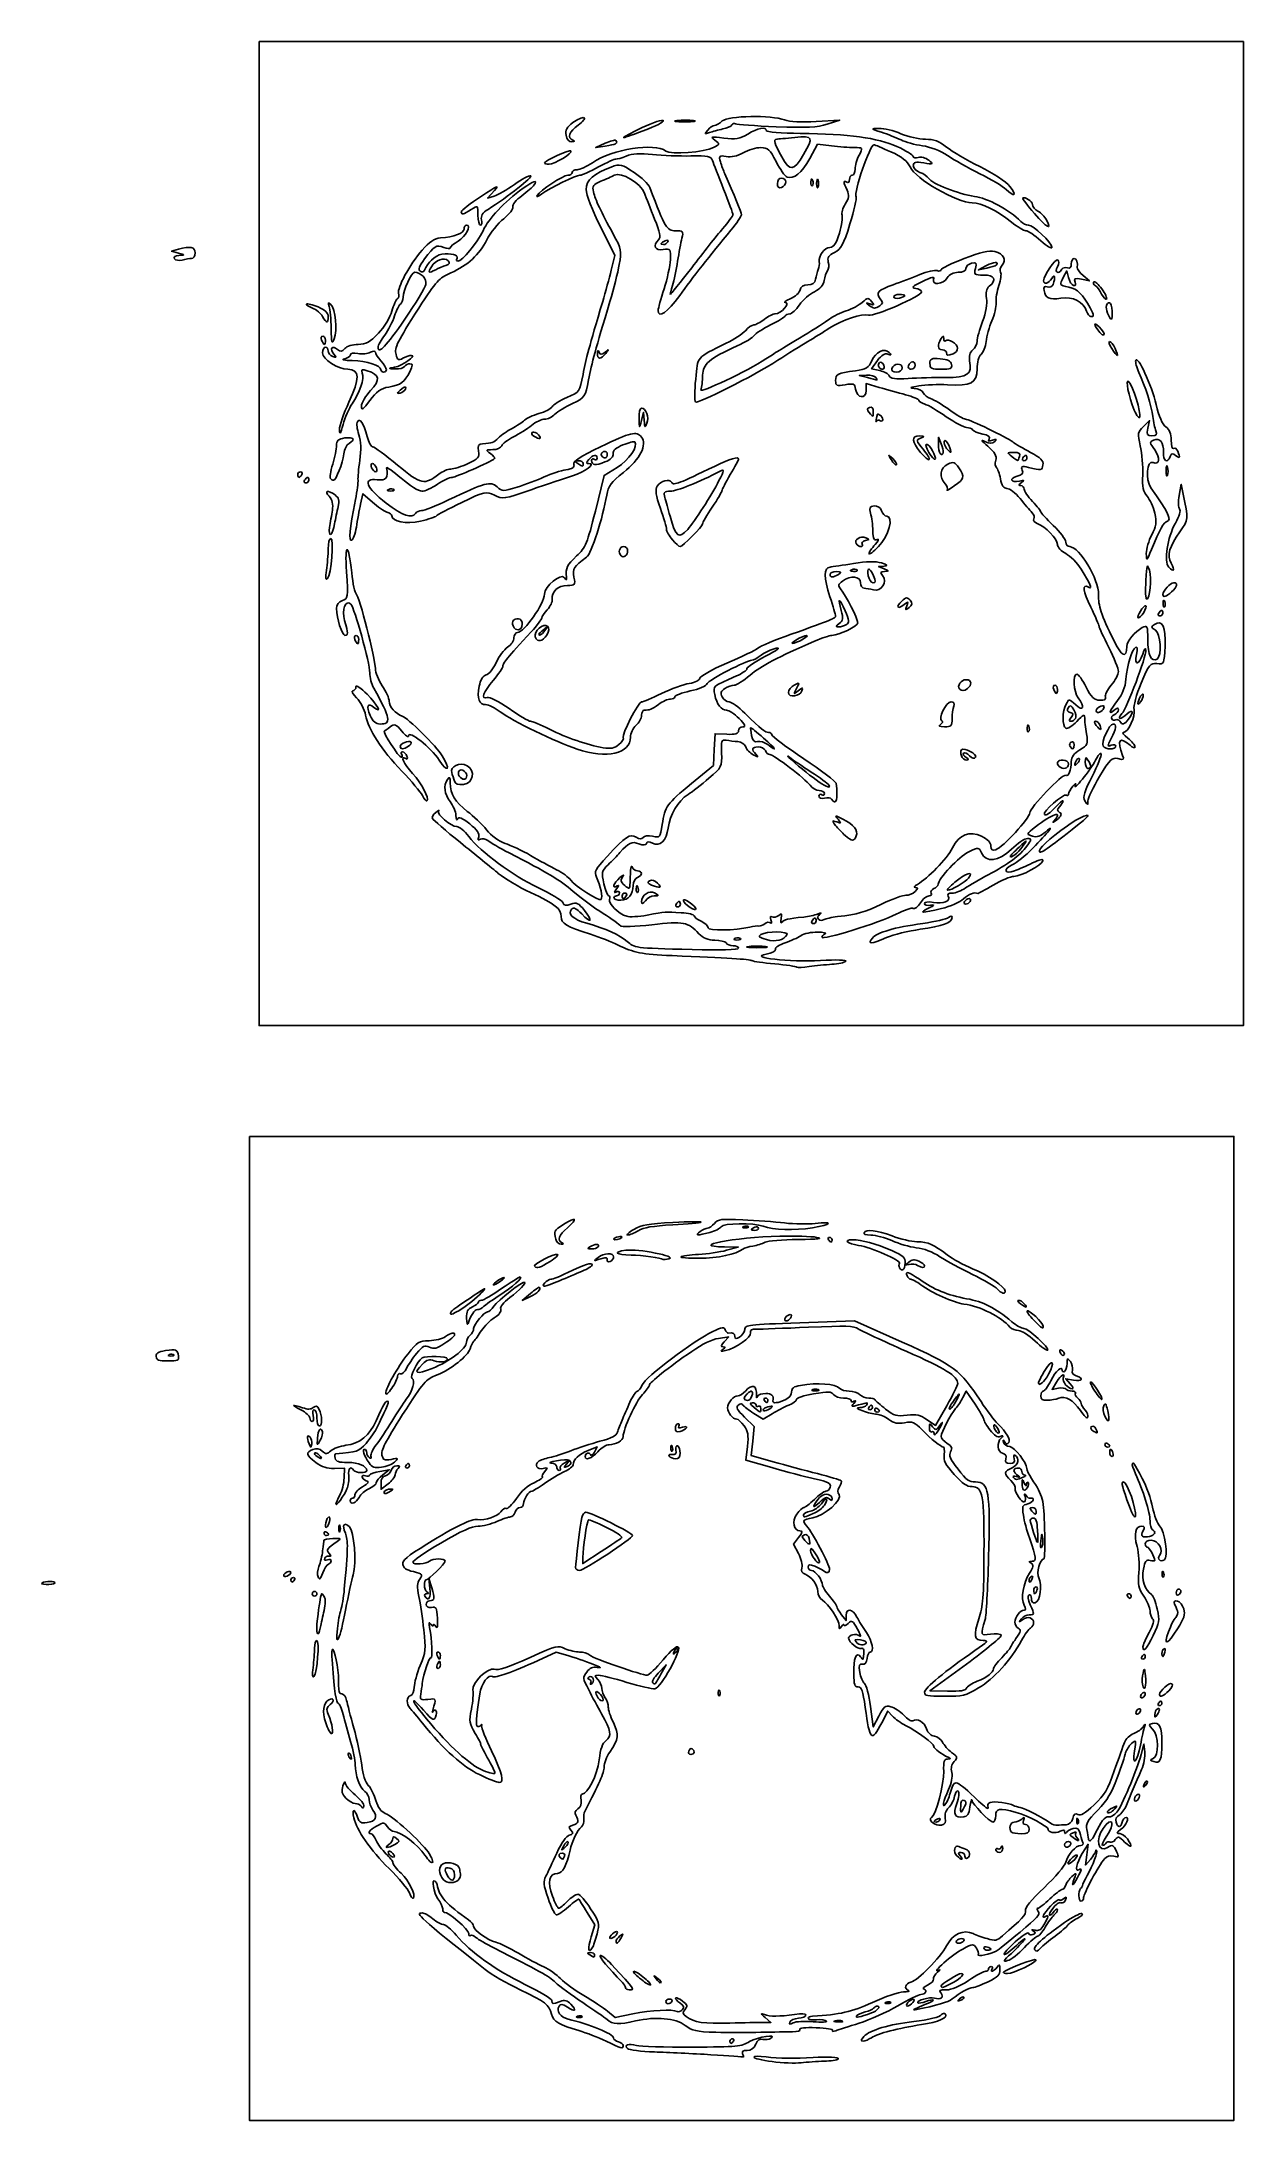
# Model space of a CAD drawing. Extents: x 59 to 440, y 155 to 814.
import ezdxf

# ---------------------------------------------------------------- set-up
doc = ezdxf.new("R2010")
doc.units = 0
doc.layers.add('Layer_1', color=7, linetype='CONTINUOUS')

msp = doc.modelspace()

# ---------------------------------------------------------------- linework, layer by layer
at = {"layer": 'Layer_1', "color": 7}
for points in [[(128.175231, 814.186699), (439.986254, 814.186699), (439.986254, 502.375676), (128.175231, 502.375676)], [(225.42501, 784.484983)], [(270.309155, 786.142826)], [(300.686258, 778.420278)], [(218.600878, 775.706074)], [(292.378932, 769.207765)], [(304.813984, 769.181119)], [(364.815156, 767.361504)], [(197.521435, 759.180832)], [(373.798318, 759.69464)], [(101.393785, 745.389499)], [(257.679479, 750.726714)], [(184.13913, 741.88866)], [(361.690469, 743.34263)], [(332.781222, 733.712162)], [(395.080923, 734.19234)], [(148.313571, 727.0635)], [(174.376695, 726.216177)], [(396.97268, 728.119403)], [(148.01845, 719.555871)], [(151.026678, 723.216855)], [(394.524822, 721.949995)], [(235.358229, 715.383899)], [(340.686028, 712.143451)], [(398.29612, 716.92094)], [(168.537209, 710.199218)], [(333.860797, 711.37669)], [(172.050449, 702.787983)], [(248.56734, 694.743738)], [(321.448365, 696.617385)], [(405.403058, 697.400345)], [(215.213462, 689.157717)], [(345.980381, 685.272053)], [(165.341594, 679.154508)], [(238.509269, 683.462316)], [(328.477833, 681.608855)], [(337.721131, 684.014536)], [(369.109531, 682.667739)], [(371.426854, 682.228587)], [(140.431283, 676.95783)], [(142.627059, 675.2012)], [(150.778171, 675.686823)], [(169.250834, 672.287975)], [(346.133622, 672.076896)], [(150.545075, 660.226263)], [(263.965935, 659.611273)], [(259.161548, 656.324308)], [(149.529487, 646.656146)], [(242.876928, 651.218003)], [(317.612069, 646.748609)], [(321.363184, 651.88408)], [(409.235272, 651.938987)], [(311.701776, 645.33956)], [(409.093937, 643.360615)], [(333.364706, 635.33355)], [(413.146602, 633.042312)], [(414.491981, 638.970914)], [(414.533339, 636.189588)], [(208.654801, 629.004053)], [(218.712915, 627.552992)], [(406.587203, 631.776549)], [(158.558173, 624.698371)], [(215.679991, 625.494209)], [(300.28371, 624.699266)], [(295.892192, 607.918501)], [(350.115165, 608.974824)], [(379.892353, 608.888786)], [(395.818469, 603.016571)], [(406.586183, 604.497257)], [(287.988236, 593.473139)], [(344.079043, 597.817032)], [(394.580523, 597.471596)], [(385.078195, 590.822739)], [(387.945128, 586.955021)], [(399.532791, 590.856647)], [(190.050812, 579.845727)], [(194.008204, 581.567204)], [(381.673814, 584.442507)], [(391.614548, 584.516412)], [(179.927785, 575.218276)], [(308.640841, 578.566565)], [(313.859594, 562.577457)], [(375.45154, 557.391572)], [(252.474151, 546.878126)], [(348.623972, 547.811433)], [(244.511033, 543.454668)], [(247.654417, 545.72366)], [(249.369622, 541.541225)], [(260.320618, 540.819751)], [(263.897983, 540.399458)], [(351.664894, 541.698973)], [(304.675285, 535.550627)], [(280.723031, 529.932444)], [(295.45594, 531.163049)], [(125.144787, 467.199269), (436.955811, 467.199269), (436.955811, 155.388246), (125.144787, 155.388246)], [(281.715829, 438.685795)], [(284.11234, 437.733496)], [(222.183269, 434.67446)], [(232.987127, 432.275159)], [(256.149743, 428.225017)], [(261.835549, 429.103786)], [(308.547184, 434.490208)], [(215.487128, 426.080891)], [(202.48685, 420.382602)], [(218.702117, 420.83229)], [(362.011351, 418.896198)], [(189.009777, 411.61286)], [(193.950714, 409.590198)], [(294.779083, 409.43571)], [(373.592381, 409.009408)], [(374.001052, 402.373587)], [(95.61346, 397.491732)], [(375.085106, 389.146082)], [(168.328766, 385.768403)], [(284.330126, 385.027654)], [(289.375257, 383.551115)], [(305.351887, 386.992998)], [(392.927868, 386.508954)], [(290.878923, 381.662334)], [(322.456167, 381.33635)], [(324.71178, 380.185398)], [(396.066104, 378.610044)], [(146.701633, 371.610652)], [(396.136743, 369.56778)], [(147.262102, 366.220545)], [(174.719452, 362.880652)], [(258.142742, 365.882995)], [(397.640409, 366.940913)], [(223.612418, 362.105093)], [(403.870904, 349.961443)], [(149.353126, 344.816079)], [(153.410632, 342.948161)], [(303.756378, 347.693187)], [(148.780891, 341.515219)], [(374.772416, 342.394271)], [(376.437061, 339.720378)], [(228.478184, 330.582586)], [(304.455373, 334.928494)], [(135.999584, 328.127556)], [(138.255137, 326.706832)], [(373.116444, 327.114028)], [(374.6052, 323.384485)], [(145.0217, 322.277074)], [(403.279172, 321.538791)], [(418.691906, 322.602435)], [(416.263068, 310.223906)], [(260.660064, 304.94795)], [(414.180935, 303.40834)], [(145.300034, 298.940967)], [(184.597328, 302.713682)], [(184.597396, 299.760746)], [(255.465459, 296.807811)], [(407.790227, 302.344583)], [(408.03823, 293.602337)], [(413.429102, 290.39349)], [(236.746318, 289.794557)], [(405.91063, 284.539635)], [(407.414353, 289.707307)], [(411.93686, 284.029427)], [(413.053115, 287.579707)], [(149.309776, 281.421581)], [(264.290913, 272.441594)], [(405.638787, 257.680998)], [(408.590391, 261.957713)], [(396.88852, 253.225587)], [(366.564274, 246.730422)], [(224.940648, 239.102391)], [(226.048731, 243.700526)], [(361.551997, 241.114224)], [(386.56423, 238.118003)], [(190.132157, 233.233087)], [(239.753724, 214.124882)], [(241.257362, 212.188904)], [(351.402151, 212.279613)], [(360.048274, 209.616803)], [(373.892683, 209.429121)], [(248.747372, 200.437455)], [(344.265449, 198.068145)], [(364.055187, 202.433244)], [(244.264734, 197.461843)], [(257.046043, 193.085121)], [(350.073893, 193.914964)], [(322.195238, 189.447222)], [(277.345757, 180.535493)]]:
    msp.add_lwpolyline(points, close=True, dxfattribs=at)
for points in [[(248.243856, 786.311365), (248.243856, 786.311527)], [(260.555944, 789.138697), (260.555944, 789.139655)], [(304.675285, 788.830971), (312.140948, 789.307764), (308.188517, 788.0019)], [(237.859656, 781.038609), (234.849645, 780.582232), (237.806311, 781.951997)], [(309.506372, 781.122762), (305.114825, 781.630858), (302.65183, 777.168156)], [(202.791294, 766.995352), (200.595546, 764.57065), (202.715674, 765.22375)], [(302.987849, 769.693467), (302.987991, 769.693467)], [(239.75786, 741.773307), (240.911586, 746.424485), (236.343722, 755.543585)], [(102.663961, 747.140221), (100.468185, 747.760986), (102.663961, 748.35815)], [(358.602463, 743.210753), (356.056469, 741.801351), (358.689572, 742.388122)], [(384.572013, 739.382961), (384.054803, 741.513645), (383.010746, 739.595186)], [(389.192032, 740.072908), (391.188954, 738.31714), (388.662491, 738.862118)], [(390.303354, 728.801546), (390.303128, 728.801546)], [(324.089036, 713.097125), (322.224151, 710.47813), (324.794466, 709.913599)], [(345.95589, 715.603184), (345.95589, 715.603329)], [(320.652624, 708.473991), (318.289096, 708.370072), (320.924013, 707.699614)], [(324.656986, 704.578011), (320.485011, 705.781664), (320.485011, 703.602247)], [(323.558816, 707.699614), (323.558957, 707.699594)], [(324.474633, 711.151379), (324.474803, 711.151379)], [(328.608822, 710.553487), (328.608822, 710.553319)], [(250.177887, 694.085029), (250.01223, 696.719959), (249.341737, 694.085029)], [(323.702759, 694.376391), (323.702929, 694.376425)], [(408.314098, 692.195448), (410.285764, 694.084895), (409.723257, 691.669525)], [(153.665053, 691.139072), (153.665212, 691.13922)], [(343.376617, 686.545849), (343.43246, 688.814827), (344.280161, 686.6943)], [(230.897055, 680.471957), (230.897231, 680.471957)], [(234.710844, 665.415096), (237.484865, 676.674507), (241.631575, 679.231525)], [(340.370617, 684.011401), (340.370617, 684.011135)], [(343.96149, 683.636454), (343.961376, 683.636454)], [(415.512964, 678.275314), (415.513587, 678.275314)], [(419.648202, 670.370522), (420.27565, 673.883751), (420.924699, 670.809671)], [(164.07326, 668.239673), (161.080455, 670.911653), (160.34898, 667.567023)], [(317.350006, 655.098347), (317.35012, 655.098347)], [(326.193931, 647.988406), (324.437329, 647.851295), (326.193931, 647.096454)], [(416.363811, 647.667626), (416.363981, 647.667626)], [(322.817471, 644.893223), (322.817584, 644.89354)], [(314.225348, 629.442369), (314.225206, 629.442473)], [(386.785786, 599.64927), (386.786069, 599.64927)], [(265.139943, 579.070437), (272.09274, 584.822636), (272.355001, 589.829287), (272.617262, 594.835903), (276.350083, 594.669594)], [(371.496047, 596.66563), (371.496189, 596.66563)], [(403.579899, 599.447509), (403.580013, 599.447784)], [(172.928761, 590.789375), (172.928761, 590.789477)], [(350.649468, 587.847217), (350.650517, 587.847217)], [(366.156992, 556.054157), (366.156992, 556.054299)], [(240.558849, 542.75502), (240.558656, 542.755134)], [(283.595754, 533.542139), (283.595839, 533.541118)], [(288.661833, 527.39674), (288.661833, 527.394359)], [(322.493499, 530.073808), (322.493499, 530.074091)], [(298.524983, 520.891512), (298.525408, 520.892192)], [(246.896198, 437.720967), (246.896198, 437.720825)], [(267.903459, 437.097883), (267.903459, 437.097713)], [(240.505509, 434.773219), (240.505509, 434.773389)], [(276.218016, 431.128205), (279.977199, 432.175776), (275.654157, 432.225666)], [(238.446981, 428.056696), (238.446981, 428.056923)], [(331.102318, 425.630863), (331.102432, 425.630863)], [(336.740854, 426.363959), (336.741222, 426.363789)], [(213.955447, 416.366702), (211.559644, 415.233694), (214.144007, 417.464022)], [(299.527342, 408.17931), (316.819729, 408.812372), (331.856561, 402.061096)], [(369.402066, 414.168293), (369.402066, 414.164636)], [(275.536738, 402.118271), (276.969016, 403.703943), (273.721181, 403.208646)], [(101.211265, 398.023512), (101.211265, 398.02371)], [(382.352967, 398.070142), (382.352967, 398.069915)], [(380.779767, 389.35097), (379.383619, 387.030274), (381.387402, 387.406375)], [(386.174778, 389.957301), (383.731342, 390.420652), (385.163603, 388.831465)], [(349.188151, 383.782422), (349.18835, 383.782422)], [(354.995121, 382.34588), (352.199509, 386.514198), (351.14451, 384.478866)], [(146.525624, 378.01423), (146.525372, 378.014287)], [(282.003724, 378.247323), (285.054945, 375.251272), (284.576882, 370.669776), (284.098876, 366.088309), (291.061332, 364.119987)], [(290.693367, 379.345606), (287.873943, 377.629937), (284.929824, 379.45491)], [(287.119757, 381.010564), (287.119757, 381.010762)], [(339.804028, 377.458639), (342.491471, 375.652715), (346.006687, 381.818835)], [(344.306494, 375.799294), (344.306494, 375.799521)], [(388.342233, 380.317833), (388.342233, 380.31755)], [(144.059786, 369.77074), (144.059675, 369.769691)], [(260.05375, 374.760907), (260.053415, 374.761191)], [(290.596252, 362.27914), (282.419955, 364.603408), (282.886444, 368.985657)], [(362.151099, 374.658605), (362.150674, 374.658605)], [(392.565146, 373.70452), (392.56543, 373.70452)], [(163.065872, 363.744454), (163.065872, 363.744567)], [(234.405026, 367.155865), (235.32389, 368.841685), (232.463458, 367.683562)], [(258.608747, 368.478935), (258.609078, 368.478935)], [(155.143962, 359.00538), (155.254173, 362.143446), (152.058436, 362.024957)], [(166.449152, 361.070731), (169.456527, 361.598825), (167.388942, 359.971512)], [(169.038992, 357.103106), (166.825097, 355.385906), (166.825097, 357.356778)], [(370.197581, 359.189433), (370.198176, 359.189206)], [(371.770186, 357.521981), (371.770753, 357.521981)], [(152.540337, 350.636117), (152.540084, 350.636769)], [(157.051157, 351.807137), (157.051157, 351.807024)], [(167.95264, 354.759987), (167.952889, 354.759987)], [(308.774466, 352.393569), (308.774466, 352.395751)], [(374.333357, 348.487313), (374.333301, 348.484734)], [(243.041386, 340.040183), (243.042707, 340.040183)], [(299.040406, 335.036636), (297.511342, 337.979679), (299.104328, 340.095317)], [(302.4288, 339.791528), (302.428545, 339.791528)], [(230.746725, 333.882198), (230.730284, 331.829546), (236.557057, 335.643874)], [(59.311763, 325.513587), (59.311763, 325.513417)], [(146.90075, 327.64303), (146.90092, 327.642917)], [(182.333103, 323.940501), (181.920983, 327.078085), (182.91994, 324.125093)], [(414.239754, 328.613953), (414.240265, 328.613953)], [(146.668269, 314.340945), (146.670769, 314.340945)], [(152.998021, 311.259969), (152.997891, 311.259969)], [(312.684803, 315.638957), (314.15502, 313.79332), (314.172028, 315.454365)], [(226.32438, 302.568491), (222.290663, 303.742035), (216.55048, 301.12869)], [(320.524611, 306.691285), (320.524611, 306.691427)], [(408.166186, 305.488091), (408.166186, 305.487978)], [(255.465459, 296.807811), (257.163857, 299.760803), (254.661457, 297.176939)], [(352.231257, 299.994576), (340.692888, 291.540671), (346.267162, 291.428986)], [(234.003552, 295.350548), (234.003274, 295.350746)], [(273.64623, 290.96331), (273.645876, 290.96331)], [(352.242595, 292.344066), (352.244665, 292.344265)], [(321.86177, 286.605298), (322.748476, 280.087994), (324.532857, 283.535575)], [(328.84628, 283.497165), (327.342614, 285.11178), (325.409953, 281.363329)], [(156.644473, 270.649276), (156.64432, 270.649276)], [(407.564107, 271.346854), (408.49509, 274.668945), (408.764948, 272.145317)], [(411.604271, 269.095436), (411.604413, 269.095436)], [(160.527722, 254.949165), (160.527722, 254.948939)], [(343.878378, 250.659581), (343.878378, 250.659439)], [(351.662202, 254.838841), (351.662485, 254.838926)], [(387.627789, 250.806557), (387.628214, 250.806557)], [(386.023408, 245.012145), (386.02508, 245.012145)], [(169.268587, 242.832387), (169.268587, 242.836526)], [(169.425266, 239.643241), (169.425595, 239.643241)], [(349.232428, 239.24486), (349.232258, 239.246391)], [(383.354986, 242.731644), (383.355383, 242.731644)], [(391.553235, 238.126762), (390.007843, 236.281209), (390.391937, 239.603301), (390.776088, 242.925364), (388.950548, 239.9724)], [(186.57337, 231.658101), (186.573634, 231.658101)], [(175.818813, 227.486041), (175.818776, 227.486353)], [(233.385384, 213.593783), (234.528001, 217.371685), (232.122849, 221.286274)], [(232.987439, 207.849855), (232.987127, 207.849855)], [(366.512485, 208.339313), (366.512683, 208.339342)], [(253.942631, 200.282627), (253.942767, 200.282967)], [(328.267389, 192.792756), (328.267389, 192.793181)], [(333.734117, 192.716022), (333.733861, 192.716022)], [(338.110072, 191.655354), (338.109931, 191.655354)], [(229.086967, 188.422157), (229.086967, 188.421761)], [(238.601625, 189.965282), (241.039576, 187.952542), (246.5993, 189.120387)], [(287.775241, 186.456132), (290.310321, 186.43062), (288.527074, 187.975474)], [(312.884561, 186.923509), (312.884561, 186.925493)], [(238.090391, 180.501307), (238.090391, 180.50091)], [(272.869075, 183.341906), (272.865949, 183.333487)], [(319.797213, 181.981332), (319.796674, 181.981304)], [(271.330994, 176.205713), (271.331019, 176.205487)], [(290.690957, 174.046365), (290.690957, 174.046649)]]:
    msp.add_lwpolyline(points, dxfattribs=at)
for points in [[(274.902914, 789.023872), (276.770585, 790.714077), (290.489641, 790.942102), (294.619861, 789.351517)], [(225.42501, 784.484983), (225.118942, 786.085194), (225.650733, 787.082769), (227.5621, 788.495987)], [(227.266821, 782.424377), (226.416937, 782.383218), (225.66621, 783.223206), (225.42501, 784.484983)], [(229.293434, 787.733708), (226.401069, 785.674162), (225.706411, 783.702221), (227.60356, 782.936722)], [(227.5621, 788.495987), (228.961443, 789.530573), (230.550698, 790.22895), (231.093785, 790.047933)], [(231.093785, 790.047933), (231.636872, 789.867026), (230.826875, 788.825489), (229.293434, 787.733708)], [(251.507849, 786.553359), (242.07279, 782.888888), (241.319407, 782.833085), (248.243856, 786.311365)], [(248.243856, 786.311527), (251.746129, 788.070847), (255.289932, 789.379696), (256.11897, 789.220023)], [(256.11897, 789.220023), (256.948007, 789.060348), (254.873027, 787.860383), (251.507849, 786.553359)], [(262.955548, 788.774306), (260.05714, 788.777708), (258.97731, 788.94328), (260.555944, 789.138697)], [(260.555944, 789.139655), (262.134578, 789.335189), (264.506, 789.331192), (265.825806, 789.129734)], [(265.825806, 789.129734), (267.145577, 788.92924), (265.852451, 788.769391), (262.955548, 788.774306)], [(270.86034, 785.326005), (269.299267, 784.734953), (269.23792, 784.825875), (270.309155, 786.142826)], [(270.309155, 786.142894), (270.972145, 786.957919), (271.929118, 787.624795), (272.435788, 787.624795)], [(275.050602, 786.482223), (273.712107, 786.211997), (271.826476, 785.691825), (270.86034, 785.326005)], [(272.555983, 782.960627), (271.03896, 784.081488), (271.339815, 784.150603), (275.416481, 783.617508)], [(272.435788, 787.624795), (272.942425, 787.624795), (274.052631, 788.25439), (274.902914, 789.023872)], [(277.965805, 787.752499), (277.700907, 787.32394), (276.389096, 786.752306), (275.050602, 786.482223)], [(275.416481, 783.617508), (279.198065, 783.12299), (280.484444, 783.338323), (282.985792, 784.884169)], [(279.1274, 788.111413), (278.75338, 788.342465), (278.230677, 788.181117), (277.965805, 787.752499)], [(292.021767, 787.193578), (285.303912, 787.467121), (279.501418, 787.880237), (279.1274, 788.111413)], [(282.985792, 784.884169), (286.10708, 786.813253), (288.866013, 787.322245), (288.866013, 785.969014)], [(288.866013, 785.969014), (288.866013, 785.541348), (293.707729, 785.141303), (299.625335, 785.080091)], [(308.188517, 788.0019), (305.11131, 786.985175), (301.531493, 786.806215), (292.021767, 787.193578)], [(294.619861, 789.351517), (296.225348, 788.733241), (300.047102, 788.535394), (304.675285, 788.830971)], [(300.686258, 778.420278), (303.936803, 783.966926), (303.732482, 784.356483), (297.868394, 783.792417)], [(299.625335, 785.080091), (315.072992, 784.920076), (324.035433, 783.70943), (330.178847, 780.952436)], [(325.38926, 785.440264), (321.834983, 786.562586), (321.827641, 786.573709), (324.584022, 786.659752)], [(324.584022, 786.659752), (326.113937, 786.707544), (329.209852, 785.956096), (331.463735, 784.989961)], [(331.537436, 783.015596), (330.128731, 783.726222), (327.362088, 784.817342), (325.38926, 785.440264)], [(331.463735, 784.989961), (333.717676, 784.023826), (337.217528, 783.233328), (339.241238, 783.233328)], [(218.600878, 775.706074), (218.600878, 776.421051), (226.493986, 780.024572), (226.984822, 779.533705)], [(226.984822, 779.533705), (227.656375, 778.862183), (221.815777, 775.328539), (220.034282, 775.328539)], [(227.60356, 782.936722), (228.300443, 782.655554), (228.17742, 782.468393), (227.266821, 782.424377)], [(233.758752, 775.793285), (240.104758, 780.10554), (253.53595, 782.232174), (257.038889, 779.479364)], [(237.806311, 781.951997), (239.432482, 782.705381), (240.980511, 783.104264), (241.246378, 782.838397)], [(241.246378, 782.838397), (242.037269, 782.047468), (241.04886, 781.522177), (237.859656, 781.038609)], [(244.511359, 777.907205), (243.062155, 777.299085), (241.566644, 776.869829), (241.188009, 776.953284)], [(252.8553, 778.405277), (248.978441, 778.817903), (246.300687, 778.658241), (244.511359, 777.907205)], [(264.936742, 777.940234), (261.431912, 777.861884), (255.995274, 778.071025), (252.8553, 778.405277)], [(257.038889, 779.479364), (258.493139, 778.336526), (269.447148, 779.136883), (272.15013, 780.583465)], [(271.837522, 776.486117), (271.385226, 777.852961), (270.391904, 778.062263), (264.936742, 777.940234)], [(272.15013, 780.583465), (274.197257, 781.679064), (274.207714, 781.74021), (272.555983, 782.960627)], [(276.174867, 777.741055), (273.953392, 778.165696), (273.791597, 778.022563), (274.331594, 776.109339)], [(281.569014, 778.937471), (279.728731, 777.903815), (277.689436, 777.451518), (276.174867, 777.741055)], [(287.121373, 780.599392), (285.695008, 780.599392), (283.196446, 779.851519), (281.569014, 778.937471)], [(291.961077, 776.166568), (290.026913, 779.983475), (289.35445, 780.599392), (287.121373, 780.599392)], [(292.159361, 783.270442), (291.032391, 783.208363), (291.419887, 781.843348), (293.745543, 777.682264)], [(297.868394, 783.792417), (295.090753, 783.525195), (292.521685, 783.290327), (292.159361, 783.270442)], [(293.745543, 777.682264), (296.400047, 772.932818), (297.541531, 773.054215), (300.686258, 778.420278)], [(316.700334, 780.607029), (315.159024, 780.610431), (311.921717, 780.843382), (309.506372, 781.122762)], [(322.990469, 781.476834), (321.69223, 781.476834), (316.482321, 766.291765), (317.317124, 764.941054)], [(318.242806, 778.184053), (319.491156, 780.577152), (319.476954, 780.59946), (316.700334, 780.607029)], [(316.97742, 773.792493), (316.980057, 774.879395), (317.54982, 776.855616), (318.242806, 778.184053)], [(328.298428, 779.251442), (325.571102, 780.475411), (323.182517, 781.476834), (322.990469, 781.476834)], [(334.384526, 774.479353), (333.58972, 776.27499), (331.794794, 777.682366), (328.298428, 779.251442)], [(330.178847, 780.952436), (333.059528, 779.659654), (335.416479, 778.234051), (335.416479, 777.78438)], [(338.316746, 781.171461), (335.996816, 781.475204), (332.946113, 782.30497), (331.537436, 783.015596)], [(335.416479, 777.78438), (335.416479, 777.33474), (336.128882, 777.192925), (336.9996, 777.469348)], [(336.9996, 777.469348), (337.87029, 777.745528), (339.352469, 777.352504), (340.293288, 776.595796)], [(346.221553, 778.102858), (344.066995, 779.57354), (340.781811, 780.84883), (338.316746, 781.171461)], [(339.241238, 783.233328), (341.978173, 783.233328), (343.703169, 782.595468), (345.975335, 780.7432)], [(345.975335, 780.7432), (347.655373, 779.373632), (352.389487, 776.596127), (356.495613, 774.57094)], [(356.495613, 772.321116), (352.872567, 774.116983), (348.249232, 776.718785), (346.221553, 778.102858)], [(214.257781, 771.65278), (215.114936, 771.366963), (206.922169, 764.92804), (200.723817, 761.01586)], [(209.074663, 768.922211), (211.406049, 770.597116), (213.738466, 771.825898), (214.257781, 771.65278)], [(216.268089, 765.436241), (217.302344, 767.123257), (224.464609, 771.815344), (226.005531, 771.815344)], [(229.847136, 771.806778), (228.420737, 771.796857), (220.657893, 768.010422), (217.760349, 765.912436)], [(220.034282, 775.328539), (219.24591, 775.328539), (218.600878, 775.498504), (218.600878, 775.706074)], [(226.005531, 771.815344), (226.763861, 771.815344), (227.384294, 772.210576), (227.384294, 772.693642)], [(227.384294, 772.693642), (227.384294, 773.176711), (228.083034, 773.571974), (228.937037, 773.571974)], [(228.937037, 773.571974), (229.791036, 773.571974), (231.960824, 774.571572), (233.758752, 775.793285)], [(235.746028, 774.460168), (233.131578, 773.005518), (230.477097, 771.811492), (229.847136, 771.806778)], [(231.775855, 767.30089), (231.775855, 770.2229), (234.331149, 772.523215), (239.701329, 774.435569)], [(241.188009, 776.953284), (240.809377, 777.036594), (238.360476, 775.914815), (235.746028, 774.460168)], [(240.710014, 771.838444), (239.90239, 771.406464), (237.972076, 770.542075), (236.42043, 769.917557)], [(239.701329, 774.435569), (242.608232, 775.470719), (243.052228, 775.364757), (247.015531, 772.689957)], [(250.279948, 766.107292), (249.075765, 769.348879), (242.933216, 773.02749), (240.710014, 771.838444)], [(247.015531, 772.689957), (249.336196, 771.123739), (251.557404, 769.00172), (251.951539, 767.974303)], [(275.346071, 767.404261), (273.706954, 771.521094), (272.128119, 775.60795), (271.837522, 776.486117)], [(274.331594, 776.109339), (274.657246, 774.955845), (275.280568, 773.221586), (275.716962, 772.255451)], [(275.716962, 772.255451), (278.660815, 765.73762), (280.961297, 760.046516), (280.961297, 759.281581)], [(295.420507, 771.268238), (294.75326, 771.524178), (293.196529, 773.728523), (291.961077, 776.166568)], [(292.378932, 769.207765), (292.378932, 770.15916), (292.971487, 770.936842), (293.696419, 770.936842)], [(293.696419, 770.936842), (294.421011, 770.936842), (295.013849, 770.386255), (295.013849, 769.713338)], [(302.65183, 777.168156), (300.109039, 772.560754), (297.53178, 770.458056), (295.420507, 771.268238)], [(302.987991, 769.693467), (303.030227, 770.716633), (303.23829, 770.924772), (303.518636, 770.224105)], [(304.813984, 769.181119), (304.813984, 770.388789), (305.013543, 770.882845), (305.256983, 770.279009)], [(315.215376, 770.447001), (315.215376, 771.200118), (315.610611, 771.816302), (316.093691, 771.816302)], [(316.093691, 771.816302), (316.576743, 771.816302), (316.974444, 772.70559), (316.97742, 773.792493)], [(354.115559, 763.068104), (349.18903, 763.140132), (336.036813, 770.746567), (334.384526, 774.479353)], [(338.710139, 775.753149), (336.076157, 776.179718), (335.416479, 776.010421), (335.416479, 774.907549)], [(335.416479, 774.907549), (335.416479, 774.149119), (336.366198, 773.167482), (337.526929, 772.726141)], [(337.526929, 772.726141), (338.687688, 772.284835), (339.923991, 771.460013), (340.274324, 770.893226)], [(340.293288, 776.595796), (341.902772, 775.30102), (341.809257, 775.251261), (338.710139, 775.753149)], [(340.274324, 770.893226), (341.324674, 769.19366), (349.907556, 765.786124), (354.759052, 765.142554)], [(356.495613, 774.57094), (360.678529, 772.507877), (364.859575, 769.740792), (366.004233, 768.277979)], [(364.815156, 767.361504), (363.862432, 768.293413), (360.118602, 770.525212), (356.495613, 772.321116)], [(192.251574, 760.268432), (192.251574, 760.680626), (195.117083, 762.908363), (198.619325, 765.218937)], [(198.619325, 765.218937), (203.541191, 768.466134), (204.488507, 768.869464), (202.791294, 766.995352)], [(199.133303, 754.24896), (201.032776, 758.265406), (205.722405, 763.226201), (211.856457, 767.707889)], [(202.715674, 765.22375), (203.881751, 765.582962), (206.743309, 767.247276), (209.074663, 768.922211)], [(211.40695, 765.3366), (209.624193, 763.998304), (208.352588, 762.415954), (208.581177, 761.820284)], [(215.259344, 768.669211), (214.923302, 768.174591), (213.189741, 766.67493), (211.40695, 765.3366)], [(211.856457, 767.707889), (215.156701, 770.119112), (216.502699, 770.499371), (215.259344, 768.669211)], [(217.760349, 765.912436), (216.573262, 765.052926), (215.90174, 764.838646), (216.268089, 765.436241)], [(236.343722, 755.543585), (233.831384, 760.5591), (231.775855, 765.849895), (231.775855, 767.30089)], [(236.42043, 769.917557), (234.02086, 768.951788), (233.677911, 768.451028), (234.125459, 766.566391)], [(234.125459, 766.566391), (234.727569, 764.030718), (236.445826, 760.356899), (240.391565, 753.168677)], [(253.496273, 757.92901), (252.265632, 760.97785), (250.818287, 764.658088), (250.279948, 766.107292)], [(251.951539, 767.974303), (256.962073, 754.913228), (257.355513, 754.249141), (260.082992, 754.249141)], [(278.326307, 759.333305), (278.326307, 759.655307), (276.985188, 763.287398), (275.346071, 767.404261)], [(293.696419, 767.984292), (292.800274, 767.640416), (292.378932, 768.031773), (292.378932, 769.207765)], [(295.013849, 769.713338), (295.013849, 769.040422), (294.421011, 768.262343), (293.696419, 767.984292)], [(303.449187, 768.540668), (303.157389, 768.248878), (302.949751, 768.767723), (302.987849, 769.693467)], [(303.518636, 770.224105), (303.772337, 769.590094), (303.741156, 768.832529), (303.449187, 768.540668)], [(305.256983, 768.08323), (305.013203, 767.479394), (304.813984, 767.973359), (304.813984, 769.181119)], [(305.256983, 770.279009), (305.500762, 769.675175), (305.500762, 768.687063), (305.256983, 768.08323)], [(314.428365, 767.135602), (313.229254, 769.767412), (313.208986, 770.317603), (314.33709, 769.620521)], [(313.892646, 762.709518), (315.094791, 764.544291), (315.202734, 765.436003), (314.428365, 767.135602)], [(314.33709, 769.620521), (314.82017, 769.322089), (315.215376, 769.693881), (315.215376, 770.447001)], [(317.317124, 764.941054), (317.55892, 764.549841), (316.671165, 760.699619), (315.344381, 756.38497)], [(354.759052, 765.142554), (358.939531, 764.588015), (365.760369, 760.898449), (369.513723, 757.161425)], [(366.004233, 768.277979), (368.288362, 765.358988), (367.490806, 764.744301), (364.815156, 767.361504)], [(373.798318, 759.69464), (371.599852, 762.246369), (369.912728, 764.445767), (370.049131, 764.58217)], [(370.049131, 764.58217), (370.68806, 765.22106), (373.183483, 763.587221), (373.183483, 762.529995)], [(195.35656, 760.937451), (192.90746, 759.332738), (192.251574, 759.191423), (192.251574, 760.268432)], [(197.521435, 759.180832), (197.521435, 762.353626), (197.519709, 762.354887), (195.35656, 760.937451)], [(198.31754, 756.005737), (197.879686, 756.005737), (197.521435, 757.434526), (197.521435, 759.180832)], [(198.665402, 757.719746), (198.912044, 756.777047), (198.755374, 756.005737), (198.31754, 756.005737)], [(200.723817, 761.01586), (198.951681, 759.897369), (198.348511, 758.931497), (198.665402, 757.719746)], [(205.674372, 758.065567), (203.847066, 756.596149), (201.445172, 753.575678), (200.336791, 751.35344)], [(208.581177, 761.820284), (208.809904, 761.224615), (207.501676, 759.535021), (205.674372, 758.065567)], [(254.733752, 751.385588), (255.481625, 752.133458), (255.169551, 753.783565), (253.496273, 757.92901)], [(275.032636, 754.866091), (276.844139, 757.000891), (278.326307, 759.011139), (278.326307, 759.333305)], [(280.961297, 759.281581), (280.961297, 758.787593), (279.479163, 756.600542), (277.667657, 754.42146)], [(312.00857, 753.473183), (312.732964, 755.944291), (313.11445, 758.516414), (312.856384, 759.188965)], [(312.856384, 759.188965), (312.598432, 759.861547), (313.064447, 761.44578), (313.892646, 762.709518)], [(366.497688, 756.971512), (361.868797, 760.66204), (357.06977, 763.024949), (354.115559, 763.068104)], [(373.183483, 762.529995), (373.183483, 761.874043), (373.96491, 760.919193), (374.919959, 760.408055)], [(377.626082, 757.666998), (379.493348, 754.177966), (377.760161, 755.096003), (373.798318, 759.69464)], [(374.919959, 760.408055), (375.875036, 759.896938), (377.092772, 758.663442), (377.626082, 757.666998)], [(179.869442, 748.101711), (182.10496, 750.689402), (183.800143, 751.816106), (185.664263, 751.953305)], [(185.664263, 751.953305), (189.947605, 752.268668), (193.129906, 753.474943), (193.129906, 754.783529)], [(200.336791, 751.35344), (198.014499, 746.697274), (194.273878, 743.256709), (188.972779, 740.900934)], [(191.149007, 744.587569), (192.555853, 744.587569), (197.251092, 750.269027), (199.133303, 754.24896)], [(193.925979, 756.005771), (195.590225, 756.005771), (193.68665, 752.401817), (191.267478, 750.972864)], [(193.129906, 754.783529), (193.129906, 755.455748), (193.488157, 756.005771), (193.925979, 756.005771)], [(240.391565, 753.168677), (242.979622, 748.453884), (243.100689, 747.841584), (242.301895, 743.507286)], [(256.191157, 748.26324), (253.576542, 747.879494), (252.829069, 749.480936), (254.733752, 751.385588)], [(256.852998, 751.071886), (255.331395, 750.488003), (255.053013, 749.858474), (256.316386, 749.858474)], [(257.679479, 750.726714), (257.987205, 751.224589), (257.634663, 751.371846), (256.852998, 751.071886)], [(260.082992, 754.249141), (262.520476, 754.249141), (262.67603, 754.06523), (262.124844, 751.833802)], [(262.124844, 751.833802), (261.796867, 750.505365), (261.186361, 747.244624), (260.768591, 744.587753)], [(277.667657, 754.42146), (270.933024, 746.320312), (265.474046, 739.360721), (261.423706, 733.712258)], [(265.227041, 742.516333), (268.80859, 747.173886), (273.22113, 752.731291), (275.032636, 754.866091)], [(309.031852, 748.980238), (310.271244, 748.980238), (311.025033, 750.117966), (312.00857, 753.473183)], [(315.344381, 756.38497), (313.326312, 749.822426), (312.531335, 748.346666), (310.480526, 747.356097)], [(371.106283, 754.249209), (370.449496, 754.249209), (368.375613, 755.474241), (366.497688, 756.971512)], [(369.513723, 757.161425), (370.152057, 756.525855), (371.210854, 756.005839), (371.866564, 756.005839)], [(375.816217, 751.072918), (373.882535, 752.81989), (371.763071, 754.249209), (371.106283, 754.249209)], [(371.866564, 756.005839), (373.399483, 756.005839), (379.331972, 750.433034), (379.331972, 748.993025)], [(379.331972, 748.993025), (379.331972, 748.39002), (377.749899, 749.32598), (375.816217, 751.072918)], [(101.39377, 745.389499), (101.038034, 745.965085), (101.609147, 746.379105), (102.831687, 746.431886)], [(103.860975, 744.938365), (102.82858, 744.661165), (101.718343, 744.864324), (101.393785, 745.389499)], [(102.663961, 748.35815), (106.49232, 749.399241), (107.933822, 749.08866), (107.933822, 747.222647)], [(102.831687, 746.431886), (104.818853, 746.517521), (104.815483, 746.531807), (102.663961, 747.140221)], [(106.835933, 745.454032), (106.232094, 745.447513), (104.893367, 745.215355), (103.860975, 744.938365)], [(107.933822, 747.222647), (107.933822, 746.256512), (107.439769, 745.460637), (106.835933, 745.454032)], [(172.394872, 734.417342), (171.792309, 735.987611), (175.898622, 743.505429), (179.869442, 748.101711)], [(180.605486, 745.300287), (178.881985, 742.987202), (178.491796, 741.875136), (179.241177, 741.411986)], [(186.688857, 748.923494), (184.265342, 749.844916), (183.773322, 749.551861), (180.605486, 745.300287)], [(180.631429, 741.785375), (181.361443, 743.975436), (184.00926, 746.400569), (186.0988, 746.792943)], [(188.095303, 744.703736), (186.839169, 745.959906), (184.159174, 745.017106), (182.800131, 742.84092)], [(186.0988, 746.792943), (188.806759, 747.301473), (191.573014, 746.499492), (190.895051, 745.402629)], [(188.738342, 748.811639), (188.738342, 748.444691), (187.816093, 748.495281), (186.688857, 748.923494)], [(187.348161, 743.234924), (188.540827, 743.611754), (188.758791, 744.040247), (188.095303, 744.703736)], [(191.267478, 750.972864), (189.876467, 750.151162), (188.738342, 749.178621), (188.738342, 748.811639)], [(190.895051, 745.402629), (190.617851, 744.954352), (190.732399, 744.587569), (191.149007, 744.587569)], [(258.481979, 745.069255), (258.642306, 748.492889), (258.558004, 748.610634), (256.191157, 748.26324)], [(256.316386, 749.858474), (256.770938, 749.858474), (257.384333, 750.24919), (257.679479, 750.726714)], [(256.475015, 735.805596), (257.487194, 738.94557), (258.390323, 743.114222), (258.481979, 745.069255)], [(260.768591, 744.587753), (260.350818, 741.930857), (259.612705, 738.472533), (259.128377, 736.90253)], [(305.656072, 744.359193), (305.347691, 746.279847), (307.320265, 748.980238), (309.031852, 748.980238)], [(310.480526, 747.356097), (308.620658, 746.457749), (308.145458, 745.726938), (308.511383, 744.327729)], [(344.199487, 741.854679), (344.199487, 742.253462), (347.482148, 743.848818), (351.494277, 745.399933)], [(351.494277, 745.399933), (356.721902, 747.42097), (359.479814, 748.046781), (361.226636, 747.608363)], [(361.690469, 743.342536), (362.846835, 744.498884), (360.76938, 744.410152), (358.602463, 743.210753)], [(361.226636, 747.608363), (364.070438, 746.894616), (365.037676, 745.096124), (363.54498, 743.297499)], [(376.696715, 738.389341), (376.696715, 740.016575), (380.397118, 745.454032), (381.176646, 744.972259)], [(381.176646, 744.972259), (381.639175, 744.686442), (381.590306, 743.769136), (381.059858, 742.777781)], [(385.479921, 743.736971), (385.479921, 744.687935), (385.875156, 745.466015), (386.358236, 745.466015)], [(386.358236, 745.466015), (387.182268, 745.466015), (387.603439, 744.188601), (387.319861, 742.549462)], [(177.494899, 741.074462), (176.515067, 741.074462), (173.80707, 735.286116), (173.80707, 733.191715)], [(181.039346, 737.220875), (181.39394, 738.93983), (179.430548, 741.074462), (177.494899, 741.074462)], [(188.972779, 740.900934), (185.035603, 739.151306), (184.565109, 738.632254), (178.779688, 729.656294)], [(179.241177, 741.411986), (179.818438, 741.055229), (180.44405, 741.223114), (180.631429, 741.785375)], [(182.800131, 742.84092), (181.577962, 740.883917), (181.869146, 740.676841), (184.13913, 741.88866)], [(184.13913, 741.88866), (184.977969, 742.336475), (186.422029, 742.942301), (187.348161, 743.234924)], [(237.040041, 731.85226), (237.900314, 734.750666), (239.123353, 739.215159), (239.75786, 741.773307)], [(242.301895, 743.507286), (241.832869, 740.962094), (240.500248, 735.717793), (239.34058, 731.853218)], [(258.481454, 734.048039), (258.60992, 734.048039), (261.645494, 737.858772), (265.227041, 742.516333)], [(302.033594, 737.106148), (303.516369, 737.11607), (304.295839, 737.680107), (304.4916, 738.87971)], [(307.175017, 738.439637), (306.976876, 737.005836), (305.91343, 735.786712), (304.11102, 734.926405)], [(304.4916, 738.87971), (304.649206, 739.845845), (305.015131, 741.229189), (305.304576, 741.953789)], [(305.304576, 741.953789), (305.59405, 742.678393), (305.752224, 743.760802), (305.656072, 744.359193)], [(308.236139, 741.559428), (307.819587, 741.05123), (307.342063, 739.647337), (307.175017, 738.439637)], [(308.511383, 744.327729), (308.776706, 743.313359), (308.652832, 742.067657), (308.236139, 741.559428)], [(329.057717, 737.149487), (331.347317, 737.965247), (335.136472, 739.407246), (337.478032, 740.353929)], [(338.335597, 738.190463), (335.129981, 736.642267), (334.68942, 736.187417), (336.179083, 735.964106)], [(337.478032, 740.353929), (339.819647, 741.30061), (342.289899, 741.86242), (342.967493, 741.602395)], [(341.8704, 738.849203), (342.241795, 739.816999), (341.365153, 739.653642), (338.335597, 738.190463)], [(346.159871, 739.318859), (344.869483, 737.252609), (341.099348, 736.839816), (341.8704, 738.849203)], [(342.967493, 741.602395), (343.645087, 741.342487), (344.199487, 741.456014), (344.199487, 741.854679)], [(349.680586, 741.075457), (348.208101, 741.075457), (346.826324, 740.386043), (346.159871, 739.318859)], [(352.104208, 742.290497), (352.104208, 741.549529), (351.15857, 741.075457), (349.680586, 741.075457)], [(353.856671, 743.963797), (352.892835, 743.711825), (352.104208, 742.958765), (352.104208, 742.290497)], [(355.078913, 742.309617), (355.527694, 744.097609), (355.339984, 744.351659), (353.856671, 743.963797)], [(357.718025, 740.197159), (354.809367, 740.197159), (354.59229, 740.370781), (355.078913, 742.309617)], [(359.502746, 736.628227), (361.934929, 738.646773), (361.159654, 740.197159), (357.718025, 740.197159)], [(358.689572, 742.388122), (360.137792, 742.710787), (361.488189, 743.140378), (361.690469, 743.34263)], [(363.070006, 741.095753), (363.387373, 740.582079), (363.14966, 738.687385), (362.541515, 736.88531)], [(363.54498, 743.297499), (362.966287, 742.600227), (362.752526, 741.609428), (363.070006, 741.095753)], [(379.261304, 739.098275), (378.306369, 737.458724), (376.696715, 737.013767), (376.696715, 738.389341)], [(379.698123, 737.249357), (380.537632, 739.437106), (380.226274, 740.755018), (379.261304, 739.098275)], [(381.059858, 742.777781), (380.099197, 740.98281), (381.371244, 740.278987), (382.442825, 742.012648)], [(383.010746, 739.595186), (381.590702, 736.985849), (381.59555, 736.976718), (384.742913, 736.347257)], [(382.442825, 742.012648), (382.761836, 742.528681), (383.57555, 742.738677), (384.251272, 742.479384)], [(384.251272, 742.479384), (385.047524, 742.173982), (385.479921, 742.616495), (385.479921, 743.736971)], [(386.163468, 736.894227), (385.572643, 737.091065), (384.856469, 738.21111), (384.572013, 739.382961)], [(386.686913, 737.971603), (387.037417, 737.058149), (386.846787, 736.66637), (386.163468, 736.894227)], [(388.662491, 738.862118), (386.568539, 739.313782), (386.230337, 739.161213), (386.686913, 737.971603)], [(387.319861, 742.549462), (387.251263, 742.153034), (388.093776, 741.038613), (389.192032, 740.072908)], [(393.05897, 736.854758), (392.541449, 737.190768), (392.359918, 737.707595), (392.655515, 738.003206)], [(392.655515, 738.003206), (392.95097, 738.298981), (394.069691, 737.309443), (395.141244, 735.804604)], [(150.402577, 730.243346), (149.9569, 731.504795), (150.073174, 731.631637), (150.941021, 730.830716)], [(170.284382, 728.743022), (170.798907, 730.653849), (171.587129, 732.444208), (172.035969, 732.721592)], [(172.035969, 732.721592), (172.484813, 732.999104), (172.646325, 733.762089), (172.394872, 734.417342)], [(173.80707, 733.191715), (173.80707, 732.270492), (173.440664, 731.290283), (172.992841, 731.013528)], [(174.376695, 726.216177), (177.830643, 731.248288), (180.828842, 736.200397), (181.039346, 737.220875)], [(230.814765, 708.709022), (231.79066, 713.850415), (232.696845, 717.219306), (237.040041, 731.85226)], [(239.34058, 731.853218), (234.776001, 716.641892), (233.60186, 712.319777), (232.580186, 706.966957)], [(261.423706, 733.712258), (257.596872, 728.375474), (254.595427, 726.295082), (254.623343, 728.998696)], [(254.623343, 728.998696), (254.629862, 729.602529), (255.462837, 732.665656), (256.475015, 735.805596)], [(259.128377, 736.90253), (258.644047, 735.332559), (258.35292, 734.048039), (258.481454, 734.048039)], [(291.722797, 727.900804), (293.466898, 727.900804), (296.631808, 731.401055), (294.930624, 731.448425)], [(294.930624, 731.448425), (294.251896, 731.468268), (294.944797, 732.026203), (296.472161, 732.690286)], [(296.472161, 732.690286), (297.998702, 733.354407), (299.385978, 734.615853), (299.55498, 735.493521)], [(304.11102, 734.926405), (302.592869, 734.201804), (300.466942, 732.324404), (299.386658, 730.754436)], [(299.55498, 735.493521), (299.751987, 736.516191), (300.642066, 737.095295), (302.033594, 737.106148)], [(314.172198, 728.836404), (315.953518, 729.40648), (318.240964, 730.627892), (319.25537, 731.550609)], [(319.25537, 731.550609), (320.911512, 733.057075), (321.215528, 733.088809), (322.234101, 731.861323)], [(321.707197, 731.036602), (320.339622, 731.482855), (320.278847, 731.411152), (321.363383, 730.630979)], [(338.051254, 734.858847), (338.051254, 733.53924), (322.998151, 726.942801), (321.251669, 727.497108)], [(322.234101, 731.861323), (323.204372, 730.692193), (323.128148, 730.572919), (321.707197, 731.036602)], [(324.964148, 732.625143), (323.406737, 734.501744), (324.253729, 735.437872), (329.057717, 737.149487)], [(324.820148, 730.481281), (325.848898, 731.13222), (325.875402, 731.527087), (324.964148, 732.625143)], [(331.024592, 734.048901), (330.05846, 734.048901), (329.267962, 733.69065), (329.267962, 733.252793)], [(329.267962, 733.252793), (329.267962, 732.814974), (330.05846, 732.663434), (331.024592, 732.916089)], [(332.781222, 733.712162), (332.781222, 733.897406), (331.990724, 734.048901), (331.024592, 734.048901)], [(331.024592, 732.916089), (331.990724, 733.168712), (332.781222, 733.526994), (332.781222, 733.712162)], [(336.179083, 735.964106), (337.208797, 735.809732), (338.051254, 735.31237), (338.051254, 734.858847)], [(357.372822, 725.475243), (358.46657, 728.353698), (358.93783, 731.109728), (358.623184, 732.787053)], [(358.623184, 732.787053), (358.273899, 734.649015), (358.545232, 735.833449), (359.502746, 736.628227)], [(361.64469, 731.405849), (361.759493, 730.194197), (361.166088, 727.62516), (360.325871, 725.696838)], [(362.541515, 736.88531), (361.933398, 735.083232), (361.529802, 732.617467), (361.64469, 731.405849)], [(376.850409, 735.265134), (376.649717, 736.431341), (376.95274, 736.772598), (377.875616, 736.418495)], [(382.1724, 732.868418), (378.498728, 732.284467), (377.268661, 732.838541), (376.850409, 735.265134)], [(377.875616, 736.418495), (378.60789, 736.137326), (379.412135, 736.504129), (379.698123, 737.249357)], [(390.303128, 728.801546), (389.377899, 731.716586), (385.892787, 733.459805), (382.1724, 732.868418)], [(384.742913, 736.347257), (387.42205, 735.811407), (389.088539, 734.168872), (391.408498, 729.777277)], [(395.080923, 734.19234), (394.486413, 735.320639), (393.576548, 736.518713), (393.05897, 736.854758)], [(396.625691, 732.604742), (396.37029, 732.349454), (395.675461, 733.064077), (395.080923, 734.19234)], [(395.141244, 735.804604), (396.212769, 734.299761), (396.880753, 732.859821), (396.625691, 732.604742)], [(396.97268, 728.119403), (396.223087, 730.102762), (396.476447, 731.414568), (397.608435, 731.411314)], [(397.608435, 731.411314), (397.942243, 731.410452), (398.298246, 730.224624), (398.399556, 728.776383)], [(145.086775, 729.723067), (143.84147, 730.196507), (143.01434, 730.775645), (143.2487, 731.010008)], [(143.2487, 731.010008), (143.483068, 731.244376), (145.118832, 730.832729), (146.883753, 730.095327)], [(148.313571, 727.063571), (147.784136, 728.052812), (146.332077, 729.249593), (145.086775, 729.723067)], [(146.883753, 730.095327), (149.049981, 729.190239), (150.092694, 728.187588), (150.092694, 727.009727)], [(150.092694, 727.009727), (150.092694, 724.779456), (149.526825, 724.796552), (148.313571, 727.0635)], [(151.026678, 723.216855), (150.996149, 726.196524), (150.715202, 729.358441), (150.402577, 730.243346)], [(150.941021, 730.830716), (152.437881, 729.449266), (153.08263, 722.707262), (151.97724, 719.99502)], [(165.902278, 717.345516), (165.902278, 714.93967), (168.511, 717.670505), (174.376695, 726.216177)], [(166.004955, 721.753642), (167.844112, 723.686975), (169.769852, 726.832196), (170.284382, 728.743022)], [(171.127514, 727.228854), (170.549408, 725.424055), (169.137235, 722.689271), (167.989346, 721.151535)], [(178.779688, 729.656294), (172.014058, 719.159562), (171.031606, 717.160567), (171.574778, 714.996388)], [(172.992841, 731.013528), (172.545007, 730.736668), (171.705614, 729.033653), (171.127514, 727.228854)], [(284.931156, 724.387575), (285.515773, 724.387575), (286.999002, 725.17807), (288.227225, 726.144208)], [(288.227225, 726.144208), (289.455477, 727.110343), (291.028507, 727.900804), (291.722797, 727.900804)], [(294.867694, 727.241204), (294.706687, 726.878906), (292.598731, 725.594352), (290.183386, 724.386682)], [(296.291509, 727.899914), (295.669446, 727.899914), (295.028702, 727.603472), (294.867694, 727.241204)], [(299.386658, 730.754436), (298.306403, 729.184465), (296.9136, 727.899914), (296.291509, 727.899914)], [(300.723109, 721.03409), (304.104586, 723.070729), (307.78526, 725.426215), (308.902337, 726.268496)], [(321.251669, 727.497108), (319.277622, 728.123649), (312.898252, 725.993762), (308.791616, 723.337055)], [(308.902337, 726.268496), (310.019443, 727.11078), (312.390879, 728.266331), (314.172198, 728.836404)], [(321.363383, 730.630979), (322.963965, 729.479611), (323.219792, 729.468522), (324.820148, 730.481281)], [(355.617439, 719.215841), (355.617439, 720.117643), (356.40737, 722.934388), (357.372822, 725.475243)], [(360.325871, 725.696838), (359.485682, 723.768517), (358.65051, 720.807435), (358.469943, 719.116699)], [(391.687427, 727.021511), (391.236888, 727.021511), (390.61406, 727.822531), (390.303354, 728.801546)], [(391.408498, 729.777277), (392.72315, 727.288739), (392.750192, 727.021511), (391.687427, 727.021511)], [(394.52485, 721.949995), (392.532661, 724.522354), (392.409921, 725.565504), (394.312819, 723.75224)], [(398.399556, 728.776383), (398.617824, 725.652709), (398.010671, 725.373034), (396.97268, 728.119403)], [(148.01845, 719.555871), (147.7404, 720.280471), (147.89571, 720.873352), (148.363637, 720.873352)], [(148.869201, 718.238421), (148.679365, 718.238421), (148.296515, 718.831267), (148.01845, 719.555871)], [(148.363637, 720.873352), (148.831546, 720.873352), (149.214385, 720.280471), (149.214385, 719.555871)], [(149.214385, 719.555871), (149.214385, 718.831267), (149.059074, 718.238421), (148.869201, 718.238421)], [(151.97724, 719.99502), (151.223913, 718.146635), (151.073549, 718.656293), (151.026678, 723.216855)], [(155.353584, 716.910151), (155.959889, 717.640693), (157.852114, 718.238455), (159.558503, 718.238455)], [(159.558503, 718.238455), (162.035861, 718.238455), (163.334852, 718.94679), (166.004955, 721.753642)], [(167.989346, 721.151535), (166.841464, 719.613763), (165.902278, 717.901084), (165.902278, 717.345516)], [(266.491276, 707.196807), (267.179924, 714.545731), (266.58754, 713.84885), (276.157446, 718.569882)], [(276.157446, 718.569882), (278.587689, 719.768786), (281.316796, 721.568208), (282.222184, 722.568634)], [(285.065461, 721.050188), (284.665975, 720.422785), (282.22774, 718.943706), (279.64715, 717.763323)], [(282.222184, 722.568634), (283.127536, 723.569063), (284.346595, 724.387575), (284.931156, 724.387575)], [(290.183386, 724.386682), (287.768013, 723.179013), (285.464948, 721.677594), (285.065461, 721.050188)], [(288.74418, 713.634574), (291.662589, 715.554862), (293.099216, 716.44229), (300.723109, 721.03409)], [(301.986765, 719.117714), (299.964472, 717.910044), (295.690932, 715.235411), (292.489965, 713.174108)], [(308.791616, 723.337055), (307.071269, 722.224094), (304.009058, 720.325383), (301.986765, 719.117714)], [(344.638403, 716.481626), (343.139726, 716.481626), (342.943483, 718.051697), (344.19926, 719.994855)], [(344.19926, 719.994855), (344.900296, 721.079634), (345.053055, 721.09258), (345.06411, 720.067876)], [(345.06411, 720.067876), (345.06978, 719.383541), (345.326882, 719.073193), (345.632202, 719.378263)], [(345.632202, 719.378263), (346.470406, 720.216462), (349.469121, 718.345003), (349.469121, 716.983671)], [(354.22937, 716.42416), (354.992769, 717.057771), (355.617439, 718.314041), (355.617439, 719.215841)], [(358.469943, 719.116699), (358.289376, 717.42596), (357.573713, 715.603799), (356.879594, 715.067487)], [(394.312819, 723.75224), (395.439392, 722.678749), (396.142951, 721.582285), (395.876353, 721.315655)], [(395.876353, 721.315655), (395.609896, 721.049085), (395.001524, 721.335498), (394.524822, 721.949995)], [(398.29612, 716.92094), (397.504772, 718.128609), (397.19829, 719.116719), (397.614926, 719.116719)], [(397.614926, 719.116719), (398.031591, 719.116719), (398.82274, 718.128609), (399.372973, 716.92094)], [(148.336084, 715.590578), (148.336084, 716.563817), (148.731321, 717.360089), (149.21439, 717.360089)], [(156.358012, 710.336917), (153.079194, 710.340318), (148.336084, 713.447875), (148.336084, 715.590578)], [(149.21439, 717.360089), (149.697462, 717.360089), (150.0927, 716.809533), (150.0927, 716.136619)], [(150.0927, 716.136619), (150.0927, 715.463668), (150.741465, 714.664145), (151.534395, 714.359869)], [(151.848397, 715.165435), (150.445295, 716.856075), (151.368225, 717.974478), (153.029041, 716.596118)], [(151.534395, 714.359869), (152.748774, 713.893864), (152.798281, 714.020905), (151.848397, 715.165435)], [(153.029041, 716.596118), (153.96984, 715.815315), (154.50497, 715.887615), (155.353584, 716.910151)], [(155.142978, 713.588394), (154.056067, 713.378914), (155.22317, 713.153925), (157.736585, 713.08813)], [(157.119177, 714.888649), (157.119177, 714.382841), (156.229886, 713.79773), (155.142978, 713.588394)], [(159.525184, 715.348312), (158.141818, 715.61287), (157.119177, 715.417364), (157.119177, 714.888649)], [(157.736585, 713.08813), (162.352191, 712.967289), (166.780587, 711.549564), (166.780587, 710.192614)], [(163.477579, 715.715992), (162.62706, 715.260807), (160.848482, 715.09536), (159.525184, 715.348312)], [(165.023969, 715.768773), (165.023969, 716.196336), (164.330921, 716.172701), (163.477579, 715.715992)], [(166.780587, 712.968559), (165.814447, 714.082518), (165.023969, 715.342637), (165.023969, 715.768773)], [(168.537209, 710.199218), (168.537209, 710.608394), (167.746728, 711.854569), (166.780587, 712.968559)], [(176.502566, 714.725011), (178.225855, 714.725011), (173.496379, 711.418859), (171.142841, 710.978281)], [(171.574778, 714.996388), (172.006458, 713.276439), (172.374874, 713.080315), (173.770775, 713.827358)], [(173.770775, 713.827358), (174.69328, 714.321082), (175.922592, 714.725011), (176.502566, 714.725011)], [(174.246083, 711.211782), (174.544648, 711.694848), (175.328152, 712.09008), (175.987219, 712.09008)], [(175.987219, 712.09008), (176.983291, 712.09008), (176.97147, 711.660988), (175.917146, 709.547567)], [(236.059659, 713.84686), (235.635746, 713.84686), (235.320086, 714.538531), (235.358229, 715.383899)], [(235.358141, 715.383899), (235.402277, 716.361355), (235.593162, 716.507915), (235.882704, 715.786401)], [(235.882704, 715.786401), (236.254731, 714.859203), (236.603222, 714.859203), (237.789547, 715.786401)], [(238.035849, 715.383899), (237.37286, 714.538531), (236.483572, 713.84686), (236.059659, 713.84686)], [(237.789547, 715.786401), (239.086579, 716.800105), (239.112805, 716.75725), (238.035849, 715.383899)], [(292.489965, 713.174108), (284.790586, 708.21589), (267.130304, 699.279931), (266.424888, 699.985346)], [(268.137842, 703.834424), (267.642624, 702.543932), (282.960374, 709.828886), (288.74418, 713.634574)], [(279.64715, 717.763323), (270.663523, 713.654127), (268.743336, 712.0166), (268.701939, 708.429345)], [(317.101521, 709.870346), (320.549811, 710.330771), (321.348614, 710.813741), (322.246261, 712.980774)], [(322.246261, 712.980774), (323.430832, 715.840608), (326.274406, 717.197295), (327.819515, 715.639771)], [(327.391455, 715.169152), (326.420192, 715.538724), (325.349065, 714.866737), (324.089036, 713.097125)], [(324.474803, 711.151379), (324.197008, 711.601053), (324.329669, 712.191643), (324.769918, 712.463783)], [(326.07411, 711.646166), (326.620176, 710.223185), (325.300564, 709.814976), (324.474633, 711.151379)], [(324.769918, 712.463783), (325.210224, 712.735994), (325.797137, 712.367858), (326.07411, 711.646166)], [(327.819515, 715.639771), (328.582148, 714.870986), (328.477493, 714.755928), (327.391455, 715.169152)], [(328.608822, 710.553319), (329.162202, 712.215244), (331.902907, 712.451531), (331.902907, 710.837478)], [(333.860797, 711.37679), (334.391641, 712.969268), (336.001691, 713.194004), (336.001691, 711.675556)], [(336.001691, 711.675556), (336.001691, 710.937541), (335.441764, 710.333708), (334.757424, 710.333708)], [(340.686028, 712.143451), (340.686028, 713.69689), (341.15125, 713.914489), (343.972346, 713.680492)], [(344.263663, 710.333807), (341.236602, 710.333807), (340.686028, 710.612311), (340.686028, 712.143451)], [(343.972346, 713.680492), (346.269118, 713.489947), (347.346425, 712.945035), (347.550009, 711.870846)], [(347.550009, 711.870846), (347.788687, 710.61086), (347.196359, 710.333807), (344.263663, 710.333807)], [(345.95589, 715.603329), (345.95589, 716.086395), (345.362995, 716.481626), (344.638403, 716.481626)], [(345.704258, 707.728175), (352.679244, 707.691325), (354.099997, 708.687573), (353.269389, 713.032294)], [(348.079805, 715.257944), (346.205509, 714.538755), (345.95589, 714.579318), (345.95589, 715.603184)], [(349.469121, 716.983671), (349.469121, 716.327751), (348.84394, 715.551165), (348.079805, 715.257944)], [(353.269389, 713.032294), (353.001515, 714.434426), (353.360381, 715.703043), (354.22937, 716.42416)], [(356.879594, 715.067487), (356.140517, 714.496416), (355.617524, 712.576627), (355.617524, 710.434621)], [(400.054139, 714.725158), (399.878674, 714.725158), (399.087411, 715.71327), (398.29612, 716.92094)], [(399.372973, 716.92094), (399.923235, 715.71327), (400.229745, 714.725158), (400.054139, 714.725158)], [(406.902898, 709.275308), (406.164841, 710.867089), (405.709143, 712.61386), (405.890192, 713.15708)], [(405.890192, 713.15708), (406.473165, 714.906009), (410.93949, 705.22158), (412.345077, 699.160893)], [(156.663615, 699.92231), (160.181929, 707.354223), (160.09456, 710.331605), (156.358012, 710.336917)], [(160.901484, 709.142111), (161.570421, 707.398892), (160.051042, 702.800751), (157.685102, 699.408354)], [(162.472218, 709.867877), (160.762972, 710.410365), (160.467248, 710.27373), (160.901484, 709.142111)], [(163.525419, 703.614617), (166.691242, 706.971393), (166.414127, 708.616752), (162.472218, 709.867877)], [(166.780587, 710.192614), (166.780587, 709.787092), (167.175828, 709.455297), (167.6589, 709.455297)], [(167.6589, 709.455297), (168.141971, 709.455297), (168.537209, 709.79008), (168.537209, 710.199218)], [(171.142841, 710.978281), (169.006275, 710.578304), (169.009007, 710.571033), (171.339735, 710.453086)], [(175.917146, 709.547567), (174.254655, 706.215025), (173.146671, 705.410983), (169.249972, 704.709354)], [(171.339735, 710.453086), (172.63967, 710.387351), (173.947524, 710.728614), (174.246083, 711.211782)], [(225.715765, 701.400163), (229.684975, 703.101458), (229.774901, 703.230389), (230.814765, 708.709022)], [(232.580186, 706.966957), (231.548689, 701.562852), (231.403456, 701.349004), (227.510464, 699.501317)], [(266.424888, 699.985346), (266.118489, 700.291746), (266.148369, 703.536951), (266.491276, 707.196807)], [(268.701939, 708.429345), (268.682097, 706.657343), (268.427744, 704.589633), (268.137842, 703.834424)], [(310.823603, 706.751283), (310.823603, 708.857036), (311.305408, 709.096414), (317.101521, 709.870346)], [(313.832976, 705.433901), (311.166709, 704.933705), (310.823603, 705.083916), (310.823603, 706.751283)], [(317.126665, 704.003587), (316.875232, 705.768219), (316.494992, 705.9333), (313.832976, 705.433901)], [(323.558957, 707.699594), (323.260526, 708.182663), (321.952535, 708.53112), (320.652624, 708.473991)], [(320.924013, 707.699614), (322.373225, 707.33084), (323.681131, 706.982383), (323.830375, 706.92522)], [(323.830375, 706.92522), (323.979761, 706.86813), (323.855887, 707.216678), (323.558816, 707.699614)], [(324.794466, 709.913599), (326.208104, 709.603217), (327.560287, 708.839578), (327.799247, 708.216854)], [(327.799247, 708.216854), (328.110605, 707.405644), (329.812243, 707.180607), (333.801213, 707.423105)], [(330.073115, 709.455594), (328.999805, 709.455594), (328.394409, 709.909552), (328.608822, 710.553487)], [(331.902907, 710.837478), (331.902907, 710.022716), (331.151924, 709.455594), (330.073115, 709.455594)], [(334.757424, 710.333708), (334.073055, 710.333708), (333.6696, 710.803032), (333.860797, 711.37669)], [(333.801213, 707.423105), (336.863339, 707.609341), (342.219713, 707.746765), (345.704258, 707.728175)], [(337.172995, 705.067631), (334.475858, 704.615632), (333.996463, 704.370382), (335.663546, 704.29536)], [(346.209222, 705.431358), (343.413128, 705.595683), (339.346857, 705.431957), (337.172995, 705.067631)], [(355.617524, 710.434621), (355.617524, 705.95466), (353.795471, 704.985701), (346.209222, 705.431358)], [(405.403058, 697.400345), (403.619017, 701.603388), (402.48737, 707.605716), (403.709839, 706.381217)], [(403.709839, 706.381217), (404.964595, 705.124451), (407.654476, 696.480352), (407.195887, 695.178836)], [(411.280583, 695.383192), (410.832935, 698.834942), (408.900699, 704.966737), (406.902898, 709.275308)], [(153.665212, 691.13922), (153.63267, 692.417529), (154.981896, 696.369909), (156.663615, 699.92231)], [(157.685102, 699.408354), (156.69502, 697.98873), (155.398808, 695.024427), (154.80464, 692.821046)], [(160.632255, 698.67987), (160.632255, 699.706786), (161.934174, 701.92743), (163.525419, 703.614617)], [(163.321376, 700.469399), (161.140419, 697.50377), (160.632255, 697.165603), (160.632255, 698.67987)], [(169.249972, 704.709354), (166.807497, 704.269539), (165.348893, 703.22639), (163.321376, 700.469399)], [(172.050449, 702.788017), (172.050449, 702.955318), (172.643306, 703.584091), (173.367913, 704.185435)], [(173.367913, 702.98947), (172.643306, 702.711278), (172.050449, 702.620731), (172.050449, 702.787983)], [(173.367913, 704.185435), (174.127292, 704.815693), (174.685377, 704.901042), (174.685377, 704.386922)], [(174.685377, 704.386922), (174.685377, 703.896384), (174.092522, 703.26752), (173.367913, 702.98947)], [(216.855028, 696.2835), (218.749589, 696.793657), (220.609193, 697.763942), (220.987463, 698.439679)], [(220.987463, 698.439679), (221.365763, 699.11545), (223.493494, 700.447672), (225.715765, 701.400163)], [(227.510464, 699.501317), (225.306184, 698.455111), (222.795108, 696.907449), (221.930286, 696.062081)], [(320.485011, 703.602247), (320.485011, 700.770864), (317.537121, 701.12317), (317.126665, 704.003587)], [(321.59177, 698.274196), (322.290935, 698.54241), (322.74343, 698.065055), (322.74343, 697.059323)], [(333.000935, 702.271222), (330.706375, 702.877944), (326.951603, 703.916016), (324.656986, 704.578011)], [(337.17291, 700.540747), (337.17291, 700.885789), (335.295553, 701.664531), (333.000935, 702.271222)], [(335.663546, 704.29536), (337.007169, 704.234954), (338.328198, 703.607604), (338.599191, 702.901395)], [(339.069713, 699.311237), (338.026479, 699.642533), (337.17291, 700.195677), (337.17291, 700.540747)], [(338.599191, 702.901395), (338.870183, 702.195182), (339.910639, 701.357516), (340.911326, 701.039897)], [(345.876633, 695.300797), (343.176038, 697.175439), (340.112948, 698.980107), (339.069713, 699.311237)], [(340.911326, 701.039897), (341.912041, 700.72221), (344.590583, 699.126282), (346.863713, 697.493239)], [(412.345077, 699.160893), (413.193912, 695.500739), (414.346535, 692.839086), (415.403178, 692.09898)], [(154.80464, 692.821046), (154.013652, 689.887749), (153.708457, 689.437312), (153.665053, 691.139072)], [(159.784089, 689.603477), (159.216009, 691.324787), (159.026343, 693.178285), (159.362606, 693.722367)], [(159.362606, 693.722367), (160.160454, 695.01329), (161.215455, 693.397709), (162.423437, 689.034628)], [(208.321305, 691.584347), (209.821929, 692.360334), (211.580819, 693.526411), (212.230032, 694.17559)], [(214.496711, 692.548818), (213.131197, 691.461916), (210.555023, 689.831229), (208.771835, 688.925044)], [(212.230032, 694.17559), (212.879245, 694.824803), (214.960467, 695.773346), (216.855028, 696.2835)], [(218.668683, 694.525039), (217.739594, 694.525039), (215.862197, 693.635754), (214.496711, 692.548818)], [(221.930286, 696.062081), (221.065466, 695.216713), (219.597772, 694.525039), (218.668683, 694.525039)], [(248.567349, 694.743738), (248.510259, 696.555275), (248.844861, 698.037409), (249.31084, 698.037409)], [(249.341737, 694.085029), (248.674433, 691.462579), (248.67078, 691.4657), (248.56734, 694.743738)], [(249.31084, 698.037409), (250.730932, 698.037409), (251.799012, 695.070317), (251.049745, 693.206697)], [(251.049745, 693.206697), (250.444451, 691.701126), (250.319866, 691.826641), (250.177887, 694.085029)], [(321.448337, 696.617385), (320.680091, 697.543021), (320.71422, 697.937488), (321.59177, 698.274196)], [(322.74343, 697.059323), (322.74343, 695.078884), (322.729257, 695.074037), (321.448365, 696.617385)], [(323.777877, 693.870883), (323.574066, 693.505559), (323.540617, 693.733119), (323.702759, 694.376391)], [(323.702929, 694.376425), (323.865354, 695.019762), (323.998044, 695.73477), (323.998044, 695.965314)], [(324.951392, 694.038523), (324.509556, 694.311386), (323.981461, 694.236042), (323.777877, 693.870883)], [(323.998044, 695.965314), (323.998044, 696.195686), (324.393307, 696.140269), (324.876359, 695.841497)], [(324.876359, 695.841497), (325.359439, 695.543066), (325.754674, 694.903445), (325.754674, 694.420379)], [(325.754674, 694.420379), (325.754674, 693.93731), (325.3932, 693.765454), (324.951392, 694.038523)], [(352.271934, 691.891237), (351.455074, 691.891869), (348.577172, 693.426155), (345.876633, 695.300797)], [(346.863713, 697.493239), (349.136816, 695.860163), (351.41125, 694.524025), (351.918028, 694.524025)], [(351.918028, 694.524025), (353.137323, 694.524025), (365.08235, 688.784241), (366.916422, 687.317077)], [(354.229852, 691.125208), (353.969915, 691.5459), (353.088794, 691.890608), (352.271934, 691.891237)], [(407.195887, 695.178836), (406.983855, 694.57716), (406.177087, 695.576823), (405.403058, 697.400345)], [(407.32492, 686.047255), (406.415424, 689.989708), (406.488869, 690.446353), (408.314098, 692.195448)], [(412.28606, 690.791224), (411.950948, 691.636595), (411.498454, 693.702978), (411.280583, 695.383192)], [(415.403178, 692.09898), (416.529836, 691.309845), (417.099005, 689.878735), (417.099005, 687.835057)], [(151.510093, 680.217942), (152.179736, 682.443), (152.727625, 685.143924), (152.727625, 686.220007)], [(152.727625, 686.220007), (152.727625, 687.722389), (153.339174, 688.266238), (155.362555, 688.56321)], [(156.684546, 686.850066), (155.962423, 686.44597), (155.228981, 684.944186), (155.054673, 683.512775)], [(155.362555, 688.56321), (158.164696, 688.974474), (158.863192, 688.069321), (156.684546, 686.850066)], [(160.100646, 681.496288), (160.577175, 684.807588), (160.471205, 687.521492), (159.784089, 689.603477)], [(162.423437, 689.034628), (162.924999, 687.223125), (163.729142, 685.740957), (164.210431, 685.740957)], [(164.210431, 685.740957), (164.691709, 685.740957), (168.225914, 683.142843), (172.06422, 679.967314)], [(197.742611, 684.392669), (197.413971, 686.111292), (197.690822, 686.642394), (198.956421, 686.720605)], [(198.956421, 686.720605), (202.071101, 686.913134), (202.477022, 687.064649), (204.031888, 688.615963)], [(205.066599, 686.070524), (204.811991, 685.406735), (203.5274, 684.863617), (202.212244, 684.863617)], [(204.031888, 688.615963), (204.890468, 689.472584), (206.820714, 690.808357), (208.321305, 691.584347)], [(208.771835, 688.925044), (206.988678, 688.018861), (205.321312, 686.734342), (205.066599, 686.070524)], [(215.213462, 689.157717), (214.558041, 689.572998), (214.360424, 690.118342), (214.774313, 690.369537)], [(214.774313, 690.369537), (215.1882, 690.620828), (216.036422, 690.274916), (216.659313, 689.601016)], [(216.659313, 689.601016), (217.914318, 688.243235), (217.066827, 687.983377), (215.213462, 689.157717)], [(227.877712, 680.208466), (227.536325, 681.098083), (229.981706, 682.698495), (236.394303, 685.7823)], [(236.394303, 685.7823), (246.094002, 690.4469), (247.67672, 690.822712), (249.313946, 688.850008)], [(243.450947, 686.370753), (241.243381, 685.47964), (240.208696, 684.546103), (240.383373, 683.603036)], [(241.631575, 679.231525), (245.330104, 681.512221), (248.449663, 686.047822), (247.187752, 687.309766)], [(247.187752, 687.309766), (246.964666, 687.532853), (245.2831, 687.110264), (243.450947, 686.370753)], [(249.313946, 688.850008), (251.261422, 686.503417), (248.835393, 681.743747), (243.612737, 677.664791)], [(337.721216, 684.014536), (334.876054, 687.395809), (334.756715, 689.274703), (337.392255, 689.192376)], [(337.740009, 688.490082), (336.226252, 687.894647), (336.280309, 687.648929), (338.508028, 685.001483)], [(337.392255, 689.192376), (339.137915, 689.137923), (339.178535, 689.055945), (337.740009, 688.490082)], [(340.370617, 684.011135), (339.523313, 685.445735), (339.180888, 686.619312), (339.6096, 686.619312)], [(339.6096, 686.619312), (340.53942, 686.619312), (342.918595, 682.410923), (342.324595, 681.816949)], [(343.961376, 683.636454), (343.609115, 683.988695), (343.345975, 685.297911), (343.376617, 686.545849)], [(344.280161, 686.6943), (345.193739, 684.409156), (345.004498, 682.593503), (343.96149, 683.636454)], [(345.980381, 685.272053), (345.392476, 685.98042), (345.062608, 687.013347), (345.247313, 687.567453)], [(345.247313, 687.567453), (345.431849, 688.121561), (346.053742, 687.540807), (346.629005, 686.279517)], [(346.629005, 686.279517), (347.801301, 683.706495), (347.573424, 683.352527), (345.980381, 685.272053)], [(357.413981, 689.818082), (355.922702, 690.116182), (354.489846, 690.704549), (354.229852, 691.125208)], [(359.047729, 685.928058), (356.96778, 687.708592), (356.68732, 688.179078), (358.127065, 687.472603)], [(359.483953, 688.237889), (359.905635, 688.920199), (359.196463, 689.461557), (357.413981, 689.818082)], [(358.127065, 687.472603), (359.689408, 686.705973), (360.443877, 686.704944), (361.201153, 687.469201)], [(360.523644, 687.840466), (359.342617, 687.390528), (359.033329, 687.508838), (359.483953, 688.237889)], [(361.545534, 681.48106), (361.912791, 682.885514), (361.274542, 684.021781), (359.047729, 685.928058)], [(361.201153, 687.469201), (361.956784, 688.23095), (361.78937, 688.32267), (360.523644, 687.840466)], [(366.916422, 687.317077), (367.706551, 686.684993), (370.245005, 685.18281), (372.557395, 683.978825)], [(408.092088, 676.833412), (408.210576, 679.558737), (407.865317, 683.704979), (407.32492, 686.047255)], [(409.723257, 691.669525), (409.24491, 689.615589), (409.440076, 689.254186), (411.028072, 689.254186)], [(411.542419, 687.873662), (410.221843, 687.366893), (410.254753, 687.07364), (411.890258, 684.776778)], [(411.028072, 689.254186), (412.453077, 689.254186), (412.751027, 689.618279), (412.28606, 690.791224)], [(414.657638, 684.025155), (414.747496, 687.189628), (413.565506, 688.650018), (411.542419, 687.873662)], [(417.099005, 687.835057), (417.099005, 686.143225), (417.452797, 684.977613), (417.885279, 685.244908)], [(417.885279, 685.244908), (418.317732, 685.51213), (418.91057, 685.107797), (419.202737, 684.346592)], [(150.778171, 675.686823), (150.511062, 675.953734), (150.840448, 677.992915), (151.510093, 680.217942)], [(155.054673, 683.512775), (154.691728, 680.532307), (152.606163, 675.2012), (151.803145, 675.2012)], [(159.540744, 675.201234), (159.454769, 675.925838), (159.706684, 678.758615), (160.100646, 681.496288)], [(164.079258, 680.471957), (163.663027, 680.471957), (163.549979, 679.879111), (163.828023, 679.154508)], [(163.828023, 679.154508), (164.106102, 678.429907), (164.674137, 677.837027), (165.090359, 677.837027)], [(165.341591, 679.154508), (165.06354, 679.879111), (164.495477, 680.471957), (164.079258, 680.471957)], [(165.090359, 677.837027), (165.50659, 677.837027), (165.619638, 678.429907), (165.341594, 679.154508)], [(168.591892, 679.084197), (169.194404, 675.917867), (168.478506, 675.016929), (165.624681, 675.350082)], [(173.239095, 675.790526), (170.598577, 678.046391), (168.507337, 679.528525), (168.591892, 679.084197)], [(172.06422, 679.967314), (179.551789, 673.772715), (180.595395, 673.54187), (185.124291, 677.0787)], [(185.124291, 677.0787), (186.276356, 677.978379), (187.977781, 678.7145), (188.905277, 678.7145)], [(188.905277, 678.7145), (189.832808, 678.7145), (192.296381, 679.491085), (194.379959, 680.440258)], [(202.790319, 682.03044), (201.294672, 680.862438), (190.475606, 676.080527), (189.328686, 676.080527)], [(194.379959, 680.440258), (197.661481, 681.935173), (198.111319, 682.463917), (197.742611, 684.392669)], [(202.212244, 684.863617), (199.932741, 684.863617), (199.900641, 684.805535), (201.524556, 683.617972)], [(201.524556, 683.617972), (202.461511, 682.932838), (203.031088, 682.218462), (202.790319, 682.03044)], [(225.400363, 678.48078), (227.484638, 678.819013), (228.215347, 679.328606), (227.877712, 680.208466)], [(232.654156, 680.471096), (235.01668, 680.471096), (231.509092, 677.824282), (227.498621, 676.580729)], [(229.360192, 681.336845), (228.046626, 681.326923), (228.014694, 681.199421), (229.140422, 680.471957)], [(229.140422, 680.471957), (230.797964, 679.400756), (230.897055, 679.400756), (230.897055, 680.471957)], [(230.897231, 680.471957), (230.897231, 680.955024), (230.20556, 681.344215), (229.360192, 681.336845)], [(232.654156, 681.78858), (231.78183, 680.737496), (231.78183, 680.471096), (232.654156, 680.471096)], [(235.289086, 682.175877), (235.289086, 683.519119), (233.923833, 683.318449), (232.654156, 681.78858)], [(233.532488, 681.453099), (233.532488, 681.936168), (233.927719, 682.087144), (234.410786, 681.78858)], [(237.757139, 680.964854), (234.816109, 679.728237), (233.532488, 679.876591), (233.532488, 681.453099)], [(234.410786, 681.78858), (234.893854, 681.490148), (235.289086, 681.664422), (235.289086, 682.175877)], [(237.343226, 684.248596), (236.701913, 684.002605), (236.395845, 683.447312), (236.663141, 683.014867)], [(236.663141, 683.014867), (237.406499, 681.812079), (238.509269, 682.07934), (238.509269, 683.462316)], [(238.509269, 683.462316), (238.509269, 684.140876), (237.98454, 684.49468), (237.343226, 684.248596)], [(240.383373, 683.603036), (240.551354, 682.695193), (239.600645, 681.73998), (237.757139, 680.964854)], [(258.936877, 674.430222), (259.531019, 673.468869), (261.286089, 674.139759), (272.61697, 679.660747)], [(272.61697, 679.660747), (277.514175, 682.046872), (280.082614, 682.792223), (280.082614, 681.82725)], [(273.865306, 675.037344), (275.583365, 678.430471), (275.618285, 678.739161), (274.200253, 677.995503)], [(280.082614, 681.82725), (280.082614, 681.607168), (278.896887, 679.41576), (277.447683, 676.957898)], [(328.477833, 681.608855), (327.366879, 683.458835), (327.385559, 683.477558), (328.897956, 682.028952)], [(330.060756, 680.092696), (329.829732, 679.861644), (329.117386, 680.543895), (328.477833, 681.608855)], [(328.897956, 682.028952), (329.768561, 681.195101), (330.291836, 680.323774), (330.060756, 680.092696)], [(340.465323, 681.714286), (340.223528, 681.472604), (338.988898, 682.507868), (337.721131, 684.014536)], [(338.508028, 685.001483), (339.826082, 683.435066), (340.706863, 681.955821), (340.465323, 681.714286)], [(342.324595, 681.816949), (342.097257, 681.589553), (341.217893, 682.577036), (340.370617, 684.011401)], [(345.474907, 674.050995), (343.474951, 676.050953), (343.902217, 679.175391), (346.326746, 680.280086)], [(346.326746, 680.280086), (348.170088, 681.119977), (348.639307, 680.966977), (349.839978, 679.134495)], [(349.839978, 679.134495), (351.769805, 676.189247), (351.618066, 675.591687), (348.371235, 673.349598)], [(361.748494, 679.164279), (361.365534, 679.400972), (361.27423, 680.44352), (361.545534, 681.48106)], [(363.02332, 675.650186), (362.705301, 677.346267), (362.131455, 678.927626), (361.748494, 679.164279)], [(367.279058, 683.98522), (365.0364, 683.98522), (365.011143, 683.933771), (366.647868, 682.695689)], [(366.647868, 682.695689), (367.585597, 681.986424), (368.409317, 681.393577), (368.478397, 681.378208)], [(369.109531, 682.667739), (369.480841, 683.6353), (368.994728, 683.98522), (367.279058, 683.98522)], [(368.478397, 681.378208), (368.547562, 681.361483), (368.831509, 681.943136), (369.109531, 682.667739)], [(371.925043, 679.217326), (369.790384, 679.753077), (369.470466, 679.624277), (369.934243, 678.415677)], [(370.109395, 682.228587), (369.810964, 681.745521), (369.985238, 681.350289), (370.496693, 681.350289)], [(371.039556, 683.106888), (370.826391, 683.106888), (370.407969, 682.711656), (370.109395, 682.228587)], [(370.496693, 681.350289), (371.00829, 681.350289), (371.426854, 681.745521), (371.426854, 682.228587)], [(371.426854, 682.228587), (371.426854, 682.711656), (371.252523, 683.106888), (371.039556, 683.106888)], [(376.488964, 680.032553), (376.204479, 678.200533), (376.071165, 678.1767), (371.925043, 679.217326)], [(372.557395, 683.978825), (375.73458, 682.324637), (376.695099, 681.360491), (376.488964, 680.032553)], [(411.387506, 680.789642), (409.371052, 681.563441), (408.825808, 675.4266), (410.677824, 672.801894)], [(411.890258, 684.776778), (413.730539, 682.192338), (413.453679, 679.996757), (411.387506, 680.789642)], [(416.79, 682.689249), (415.907518, 680.389597), (414.577928, 681.222552), (414.657638, 684.025155)], [(415.513587, 678.275314), (415.530595, 679.724515), (415.728454, 680.211037), (415.95103, 679.356473)], [(415.95103, 679.356473), (416.173833, 678.50191), (416.159093, 677.31618), (415.917865, 676.721543)], [(418.51902, 683.020877), (417.58217, 683.798394), (417.186482, 683.722508), (416.79, 682.689249)], [(419.202737, 684.346592), (420.01302, 682.234997), (419.849065, 681.917046), (418.51902, 683.020877)], [(140.431283, 676.95783), (140.431283, 677.440899), (140.84985, 677.836131), (141.361432, 677.836131)], [(140.818601, 676.079532), (140.605577, 676.079532), (140.431283, 676.474764), (140.431283, 676.95783)], [(141.74875, 676.95783), (141.450185, 676.474764), (141.031627, 676.079532), (140.818601, 676.079532)], [(141.361432, 677.836131), (141.873012, 677.836131), (142.047303, 677.440899), (141.74875, 676.95783)], [(143.014377, 674.3229), (142.502797, 674.3229), (142.328503, 674.718131), (142.627059, 675.2012)], [(142.627059, 675.2012), (142.925624, 675.684266), (143.344182, 676.079532), (143.557206, 676.079532)], [(143.944523, 675.2012), (143.944523, 674.718131), (143.525957, 674.3229), (143.014377, 674.3229)], [(143.557206, 676.079532), (143.770229, 676.079532), (143.944523, 675.684266), (143.944523, 675.2012)], [(150.402379, 670.074412), (148.70463, 671.950383), (149.894515, 672.22963), (152.249238, 670.507787)], [(151.803145, 675.2012), (151.506505, 675.2012), (151.045257, 675.419638), (150.778171, 675.686823)], [(158.748514, 669.053075), (159.270259, 671.709949), (159.626764, 674.476634), (159.540744, 675.201234)], [(165.624681, 675.350082), (160.850143, 675.907475), (162.014114, 672.835521), (168.426269, 667.956144)], [(169.781482, 671.757338), (168.758297, 671.799489), (168.55018, 672.007637), (169.250834, 672.287975)], [(169.250834, 672.288021), (169.884862, 672.541637), (170.642409, 672.510427), (170.934267, 672.218629)], [(170.934267, 672.218629), (171.226125, 671.926836), (170.707382, 671.719195), (169.781482, 671.757338)], [(179.753581, 671.688964), (178.811127, 671.688964), (175.879613, 673.534661), (173.239095, 675.790526)], [(184.702779, 673.884746), (182.923174, 672.677076), (180.696025, 671.688964), (179.753581, 671.688964)], [(189.328686, 676.080527), (188.564049, 676.080527), (186.482395, 675.092415), (184.702779, 673.884746)], [(188.201815, 668.936653), (199.818615, 674.473941), (201.536705, 674.937057), (203.585196, 673.083162)], [(214.418509, 672.16938), (205.796452, 669.155851), (205.288821, 669.079168), (202.727718, 670.403588)], [(203.585196, 673.083162), (205.23344, 671.591568), (205.555178, 671.58722), (209.984783, 672.996506)], [(209.984783, 672.996506), (212.550035, 673.812663), (216.402826, 675.272554), (218.546521, 676.24075)], [(227.498621, 676.580729), (225.261941, 675.887165), (219.375865, 673.902045), (214.418509, 672.16938)], [(218.546521, 676.24075), (220.690185, 677.208909), (223.774424, 678.216937), (225.400363, 678.48078)], [(243.612737, 677.664791), (239.697604, 674.607042), (238.79922, 673.380184), (238.308219, 670.42093)], [(255.317485, 666.25213), (253.857793, 670.408067), (253.604407, 672.16629), (254.304842, 673.278588)], [(254.304842, 673.278588), (255.431282, 675.067419), (258.12862, 675.738011), (258.936877, 674.430222)], [(274.200253, 677.995503), (267.798708, 674.638362), (260.457386, 671.688037), (258.505396, 671.688037)], [(263.965935, 659.611273), (266.280755, 662.216825), (271.461453, 670.289822), (273.865306, 675.037344)], [(277.447683, 676.957898), (275.998448, 674.500034), (274.812752, 672.20473), (274.812752, 671.857237)], [(346.133622, 672.076896), (346.472901, 672.461042), (346.176425, 673.349366), (345.474907, 674.050995)], [(348.371235, 673.349598), (346.801238, 672.265483), (345.794315, 671.692754), (346.133622, 672.076896)], [(365.104006, 672.56638), (364.081748, 672.56638), (363.417024, 673.55157), (363.02332, 675.650186)], [(369.236183, 669.370005), (367.789663, 671.128033), (365.930192, 672.56638), (365.104006, 672.56638)], [(368.328104, 676.433911), (365.645537, 675.760629), (366.294898, 674.325102), (369.012614, 674.920672)], [(369.934243, 678.415677), (370.330328, 677.383415), (369.875565, 676.822303), (368.328104, 676.433911)], [(369.670507, 674.412508), (368.775751, 673.773386), (368.70531, 673.467154), (369.451106, 673.458024)], [(369.012614, 674.920672), (370.599761, 675.2685), (370.729049, 675.168647), (369.670507, 674.412508)], [(369.451106, 673.458024), (370.054942, 673.451504), (370.550835, 672.950523), (370.553074, 672.346689)], [(370.553074, 672.346689), (370.55571, 671.742853), (371.740989, 669.98569), (373.188019, 668.441914)], [(409.493027, 670.089385), (408.256299, 671.458221), (407.927282, 673.041935), (408.092088, 676.833412)], [(410.677824, 672.801894), (416.044545, 665.196066), (417.334961, 662.5778), (415.89292, 662.220479)], [(415.917865, 676.721543), (415.677203, 676.126902), (415.495049, 676.826113), (415.512964, 678.275314)], [(151.416819, 665.682851), (151.715747, 667.545644), (151.3815, 668.992456), (150.402379, 670.074412)], [(150.545075, 660.226263), (150.77933, 661.6995), (151.17162, 664.154975), (151.416819, 665.682851)], [(153.23275, 666.774998), (152.886002, 665.371009), (152.389205, 662.934158), (152.128766, 661.359674)], [(152.249238, 670.507787), (153.484835, 669.604326), (153.715408, 668.729214), (153.23275, 666.774998)], [(157.493347, 656.149433), (156.51233, 655.822454), (156.86763, 659.475108), (158.748514, 669.053075)], [(160.34898, 667.567023), (159.946671, 665.727469), (159.351704, 662.476655), (159.026825, 660.343017)], [(168.680103, 665.055417), (167.792386, 665.337266), (165.719305, 666.770088), (164.07326, 668.239673)], [(168.426269, 667.956144), (173.764956, 663.89362), (176.654492, 662.873973), (177.759862, 664.662472)], [(177.759862, 664.662472), (178.058426, 665.145539), (178.927038, 665.540804), (179.690142, 665.540804)], [(179.690142, 665.540804), (180.453243, 665.540804), (184.283501, 667.068914), (188.201815, 668.936653)], [(192.421295, 668.145796), (188.225325, 666.142552), (184.593294, 664.222564), (184.350107, 663.879217)], [(202.727718, 670.403588), (200.127509, 671.748191), (199.830506, 671.683127), (192.421295, 668.145796)], [(228.782276, 651.180529), (231.622424, 653.859111), (232.21338, 655.278007), (234.710844, 665.415096)], [(238.308219, 670.42093), (237.138491, 663.37077), (233.424261, 651.904415), (231.956535, 650.812433)], [(257.255433, 659.617946), (257.261953, 660.218131), (256.388255, 663.203477), (255.317485, 666.25213)], [(258.505396, 671.688037), (256.51264, 671.688037), (256.257663, 671.403878), (256.732929, 669.711847)], [(256.732929, 669.711847), (257.038333, 668.624944), (257.775449, 665.957049), (258.37105, 663.783245)], [(271.738672, 666.660671), (270.047903, 664.150059), (268.664559, 661.765295), (268.664559, 661.361233)], [(274.812752, 671.857237), (274.812752, 671.50974), (273.429411, 669.171283), (271.738672, 666.660671)], [(321.896466, 664.690657), (321.379654, 666.521382), (321.580772, 666.939053), (323.031515, 667.048334)], [(323.031515, 667.048334), (324.08022, 667.127336), (325.013131, 666.492732), (325.333871, 665.482181)], [(325.333871, 665.482181), (325.630318, 664.54778), (326.395871, 663.783245), (327.034828, 663.783245)], [(373.020066, 664.985183), (372.385417, 665.638812), (370.682646, 667.611981), (369.236183, 669.370005)], [(373.188019, 668.441914), (374.634964, 666.898135), (375.818854, 665.409328), (375.818854, 665.133469)], [(411.912, 664.727936), (411.470504, 666.692804), (410.381972, 669.105456), (409.493027, 670.089385)], [(418.47531, 661.611098), (419.626743, 663.673499), (420.194069, 665.62363), (419.771792, 666.067691)], [(419.771792, 666.067691), (419.358813, 666.501962), (419.30331, 668.438218), (419.648202, 670.370522)], [(420.924699, 670.809671), (422.611569, 662.819998), (422.590139, 662.584272), (419.829987, 658.77988)], [(150.887186, 658.022349), (150.464764, 657.76142), (150.310814, 658.753058), (150.545075, 660.226263)], [(152.128766, 661.359674), (151.868319, 659.785221), (151.309613, 658.283434), (150.887186, 658.022349)], [(159.026825, 660.343017), (158.701969, 658.20941), (158.011894, 656.322287), (157.493347, 656.149433)], [(170.294139, 663.86501), (170.294139, 664.237998), (169.567818, 664.773684), (168.680103, 665.055417)], [(179.301719, 662.218192), (174.782477, 661.201067), (170.294139, 662.021666), (170.294139, 663.86501)], [(184.350107, 663.879217), (184.106923, 663.535837), (181.835144, 662.788397), (179.301719, 662.218192)], [(259.161548, 656.324308), (258.108304, 657.535629), (257.250521, 659.017797), (257.255433, 659.617946)], [(258.37105, 663.783245), (260.204698, 657.091202), (261.120376, 656.408392), (263.965935, 659.611273)], [(268.664559, 661.361233), (268.664559, 660.57429), (262.314334, 654.121823), (261.539872, 654.121823)], [(322.602605, 659.163694), (322.559802, 660.979845), (322.241953, 663.466986), (321.896466, 664.690657)], [(323.977465, 656.357936), (322.983043, 655.977345), (322.662472, 656.631479), (322.602605, 659.163694)], [(327.034828, 663.783245), (329.344214, 663.783245), (327.581745, 657.414465), (324.365244, 654.136461)], [(373.623137, 662.905522), (373.926217, 663.395692), (373.656302, 664.331553), (373.020066, 664.985183)], [(374.665011, 661.452568), (373.789049, 661.761621), (373.32017, 662.415316), (373.623137, 662.905522)], [(381.088432, 654.85842), (381.088432, 656.57143), (377.206951, 660.556077), (374.665011, 661.452568)], [(375.818854, 665.133469), (375.818854, 664.857601), (377.597424, 662.927729), (379.771228, 660.844848)], [(379.771228, 660.844848), (381.94509, 658.761968), (383.72366, 656.397184), (383.72366, 655.589758)], [(415.89292, 662.220479), (414.826554, 661.956233), (413.450901, 659.485494), (410.894844, 653.243457)], [(410.954428, 657.871175), (412.398992, 660.566356), (412.570715, 661.796133), (411.912, 664.727936)], [(416.363981, 647.667626), (414.726435, 649.443645), (415.859329, 656.92542), (418.47531, 661.611098)], [(149.529487, 646.656146), (149.828615, 648.588419), (150.07771, 651.651511), (150.083025, 653.463048)], [(150.937954, 656.756685), (152.030177, 656.756685), (151.058001, 645.211457), (149.865528, 644.021215)], [(150.083025, 653.463048), (150.088411, 655.274551), (150.473064, 656.756685), (150.937954, 656.756685)], [(155.902706, 646.092578), (155.2601, 655.726581), (156.540266, 655.481098), (157.544101, 645.777882)], [(242.876928, 651.218003), (241.827205, 652.267726), (242.309809, 654.121823), (243.632735, 654.121823)], [(244.950185, 652.856193), (244.950185, 651.388864), (243.696606, 650.398329), (242.876928, 651.218003)], [(243.632735, 654.121823), (244.357336, 654.121823), (244.950185, 653.552311), (244.950185, 652.856193)], [(261.539872, 654.121823), (261.284924, 654.121823), (260.214823, 655.11292), (259.161548, 656.324308)], [(317.35012, 655.098347), (316.555058, 656.384757), (318.629169, 657.622137), (320.405244, 656.921038)], [(318.831789, 654.121823), (318.348737, 654.121823), (317.681915, 654.561269), (317.350006, 655.098347)], [(319.208372, 654.933662), (319.484183, 654.487143), (319.314954, 654.121823), (318.831789, 654.121823)], [(320.254441, 656.057512), (319.40314, 655.885874), (318.932419, 655.380181), (319.208372, 654.933662)], [(320.405244, 656.921038), (321.624652, 656.439664), (321.605461, 656.329819), (320.254441, 656.057512)], [(321.363184, 651.88408), (321.363184, 652.327977), (322.243172, 653.627866), (323.318721, 654.772728)], [(324.365244, 654.136461), (322.71412, 652.453758), (321.363184, 651.440217), (321.363184, 651.88408)], [(323.318721, 654.772728), (324.439824, 655.966091), (324.720907, 656.642492), (323.977465, 656.357936)], [(383.728139, 651.923629), (382.276318, 652.67439), (381.088432, 653.995057), (381.088432, 654.85842)], [(383.72366, 655.589758), (383.72366, 654.782366), (384.281376, 654.121735), (384.963052, 654.121735)], [(384.963052, 654.121735), (388.047005, 654.121735), (394.28195, 643.743079), (394.100334, 638.911868)], [(409.235272, 651.938987), (409.212595, 653.39536), (409.986312, 656.064848), (410.954428, 657.871175)], [(410.894844, 653.243457), (409.368387, 649.515781), (409.274022, 649.441587), (409.235272, 651.938987)], [(419.829987, 658.77988), (416.550104, 654.259088), (415.75286, 651.366822), (417.095291, 648.858501)], [(149.865528, 644.021215), (149.277966, 643.43471), (149.166315, 644.310352), (149.529487, 646.656146)], [(154.597589, 637.030706), (156.388932, 637.599254), (156.443817, 637.980313), (155.902706, 646.092578)], [(157.544101, 645.777882), (157.893934, 642.396404), (158.539025, 639.405848), (158.977647, 639.132211)], [(218.601204, 639.095037), (218.601204, 641.501481), (223.872724, 645.841191), (224.919394, 644.296416)], [(225.560242, 644.460401), (225.25683, 647.301977), (225.741149, 648.312562), (228.782276, 651.180529)], [(231.956535, 650.812433), (227.765177, 647.694037), (227.418313, 647.146171), (227.950608, 644.484747)], [(309.017565, 638.25539), (307.030677, 644.307746), (307.047175, 647.438394), (309.066888, 647.665886)], [(311.043033, 646.204416), (309.956145, 646.210936), (309.06686, 645.822629), (309.06686, 645.33956)], [(309.066888, 647.665886), (309.79148, 647.747552), (313.151017, 648.264543), (316.532523, 648.814864)], [(311.701776, 645.33956), (312.76715, 646.028045), (312.641065, 646.193529), (311.043033, 646.204416)], [(315.92863, 646.817922), (315.227991, 646.537405), (315.43611, 646.329444), (316.459304, 646.287284)], [(317.612069, 646.748529), (317.320271, 647.040322), (316.562683, 647.071529), (315.92863, 646.817922)], [(316.459304, 646.287284), (317.385156, 646.249102), (317.903924, 646.456598), (317.612069, 646.748609)], [(316.532523, 648.814864), (320.620904, 649.480212), (323.563436, 649.532361), (325.315616, 648.970543)], [(322.817584, 644.89354), (321.509367, 647.714103), (320.609622, 647.71782), (321.148233, 644.90006)], [(326.305899, 646.279863), (324.977896, 646.230059), (324.862838, 645.975456), (325.708157, 644.956807)], [(325.315616, 648.970543), (327.273761, 648.342641), (327.499342, 648.090352), (326.193931, 647.988406)], [(326.193931, 647.096454), (327.828501, 646.394026), (327.836296, 646.337293), (326.305899, 646.279863)], [(388.612063, 647.00352), (387.377745, 648.958796), (385.180016, 651.172867), (383.728139, 651.923629)], [(390.959802, 641.256633), (392.272583, 640.445289), (391.393162, 642.598016), (388.612063, 647.00352)], [(409.093937, 643.360615), (409.385735, 648.468845), (409.539742, 648.925756), (410.203871, 646.656146)], [(410.203871, 646.656146), (410.99383, 643.956318), (410.380753, 637.435332), (409.336583, 637.432013)], [(417.095291, 648.858501), (418.338283, 646.535877), (417.966038, 645.929853), (416.363811, 647.667626)], [(158.977647, 639.132211), (159.937778, 638.53329), (165.023969, 618.634327), (165.023969, 615.476894)], [(210.062069, 626.894223), (212.151954, 626.894223), (218.601204, 636.108993), (218.601204, 639.095037)], [(225.845087, 641.826414), (222.96318, 641.826414), (220.657521, 639.745892), (221.039671, 637.490222)], [(224.919394, 644.296416), (225.536805, 643.38522), (225.67138, 643.419643), (225.560242, 644.460401)], [(227.950608, 644.484747), (228.447952, 641.998037), (228.312014, 641.826414), (225.845087, 641.826414)], [(309.06686, 645.33956), (309.06686, 644.239114), (309.99892, 644.239114), (311.701776, 645.33956)], [(313.000696, 643.239079), (311.654324, 642.254587), (311.536517, 641.76654), (312.395499, 640.731555)], [(312.395499, 640.731555), (314.093934, 638.685057), (317.849953, 631.30775), (317.849953, 630.018286)], [(318.728268, 642.70489), (318.728268, 644.81612), (315.561373, 645.111499), (313.000696, 643.239079)], [(319.826154, 640.936276), (319.222318, 640.942795), (318.728268, 641.738755), (318.728268, 642.70489)], [(322.825011, 640.414335), (321.77948, 640.694852), (320.429991, 640.929668), (319.826154, 640.936276)], [(321.148233, 644.90006), (321.378973, 643.69239), (322.0776, 642.704278), (322.7004, 642.704278)], [(322.7004, 642.704278), (323.593455, 642.704278), (323.618202, 643.167031), (322.817471, 644.893223)], [(325.708157, 644.956807), (327.342302, 642.98772), (325.289424, 639.75327), (322.825011, 640.414335)], [(391.629883, 634.934957), (389.125446, 639.982704), (388.852356, 642.559076), (390.959802, 641.256633)], [(409.336583, 637.432013), (409.01658, 637.431151), (408.907531, 640.098879), (409.093937, 643.360615)], [(417.249411, 639.765791), (415.533175, 638.212618), (414.446542, 637.899381), (414.491981, 638.970914)], [(414.491981, 638.970914), (414.542438, 640.161454), (416.832605, 642.703734), (417.854551, 642.703734)], [(417.854551, 642.703734), (419.336476, 642.703734), (419.070841, 641.414169), (417.249411, 639.765791)], [(152.732529, 634.520163), (152.729892, 635.707185), (153.439716, 636.663195), (154.597589, 637.030706)], [(155.403839, 626.015852), (154.473942, 626.015852), (152.740148, 631.535513), (152.732529, 634.520163)], [(157.27445, 635.873298), (155.617994, 637.529743), (154.335249, 634.160551), (155.299836, 630.686891)], [(163.280293, 614.160507), (163.26527, 617.187382), (158.411293, 634.736466), (157.27445, 635.873298)], [(219.502565, 634.148617), (218.523781, 633.098032), (217.722963, 631.906296), (217.722963, 631.500341)], [(221.039671, 637.490222), (221.173126, 636.702948), (220.481348, 635.199202), (219.502565, 634.148617)], [(310.82383, 632.126517), (310.82383, 632.47119), (310.011024, 635.229213), (309.017565, 638.25539)], [(313.843521, 633.804854), (311.965058, 638.062537), (311.382992, 638.089926), (312.600728, 633.863276)], [(312.600728, 633.863276), (313.317213, 631.37643), (313.208079, 630.654752), (311.978665, 629.749463)], [(314.225206, 629.442473), (315.229833, 630.078874), (315.16611, 630.807194), (313.843521, 633.804854)], [(332.485285, 635.77175), (330.397682, 634.073145), (329.761757, 635.057073), (331.771606, 636.875949)], [(331.771606, 636.875949), (333.157805, 638.130424), (333.562706, 638.169761), (334.422737, 637.133533)], [(333.364706, 635.333496), (333.91885, 636.809491), (333.820772, 636.858354), (332.485285, 635.77175)], [(334.089411, 634.791359), (332.940161, 633.837606), (332.833153, 633.917676), (333.364706, 635.33355)], [(334.422737, 637.133533), (335.205213, 636.190702), (335.128819, 635.65399), (334.089411, 634.791359)], [(394.279512, 628.919714), (394.268173, 629.309137), (393.078161, 632.016003), (391.629883, 634.934957)], [(394.100334, 638.911868), (393.971641, 635.485448), (394.938482, 632.568385), (398.895335, 624.44649)], [(406.587203, 631.776549), (406.570195, 632.288066), (407.139562, 633.473793), (407.848819, 634.41148)], [(407.90469, 632.551476), (407.195433, 631.613755), (406.602567, 631.265066), (406.587203, 631.776549)], [(407.848819, 634.41148), (408.558047, 635.349197), (409.150885, 635.69789), (409.166277, 635.186407)], [(409.166277, 635.186407), (409.183285, 634.674889), (408.613918, 633.489163), (407.90469, 632.551476)], [(413.533928, 632.164011), (413.022331, 632.164011), (412.848028, 632.559243), (413.146602, 633.042312)], [(413.146602, 633.042312), (413.445033, 633.525378), (413.863739, 633.920644), (414.076734, 633.920644)], [(414.464088, 633.042312), (414.464088, 632.559243), (414.045496, 632.164011), (413.533928, 632.164011)], [(414.076734, 633.920644), (414.289899, 633.920644), (414.464088, 633.525378), (414.464088, 633.042312)], [(414.99462, 635.036825), (414.702822, 634.745032), (414.495184, 635.263569), (414.533339, 636.189588)], [(414.533424, 636.189588), (414.57566, 637.212787), (414.783723, 637.420893), (415.064069, 636.720259)], [(415.064069, 636.720259), (415.31777, 636.086217), (415.286589, 635.328683), (414.99462, 635.036825)], [(155.299836, 630.686891), (156.447814, 626.552762), (156.459767, 626.015852), (155.403839, 626.015852)], [(158.558173, 624.698371), (158.280123, 625.422971), (158.435433, 626.015852), (158.903357, 626.015852)], [(158.903357, 626.015852), (159.371269, 626.015852), (159.754107, 625.422971), (159.754107, 624.698371)], [(214.429326, 627.178955), (206.707907, 618.778517), (205.426641, 617.230123), (205.426641, 616.299208)], [(208.654801, 629.004053), (208.103613, 630.440476), (208.751406, 631.285713), (210.403332, 631.285713)], [(211.574418, 629.52908), (211.574418, 627.531945), (209.3717, 627.135851), (208.654801, 629.004053)], [(208.939779, 625.238606), (208.939779, 626.149205), (209.444822, 626.894223), (210.062069, 626.894223)], [(210.403332, 631.285713), (211.047432, 631.285713), (211.574418, 630.495215), (211.574418, 629.52908)], [(217.722963, 631.500341), (217.722963, 631.094389), (216.240829, 629.149768), (214.429326, 627.178955)], [(215.679997, 625.494209), (215.019663, 627.215023), (218.346897, 630.134476), (219.572059, 628.909313)], [(219.340015, 626.119455), (218.004109, 623.980307), (216.368178, 623.700865), (215.679991, 625.494209)], [(218.381287, 627.884586), (217.535919, 627.221597), (216.844248, 626.529923), (216.844248, 626.347545)], [(216.844248, 626.347545), (216.844248, 625.624671), (217.565529, 626.089932), (218.712915, 627.552992)], [(218.712915, 627.552958), (219.805427, 628.945994), (219.774356, 628.977064), (218.381287, 627.884586)], [(219.572059, 628.909313), (220.226088, 628.255284), (220.157272, 627.428075), (219.340015, 626.119455)], [(286.231153, 621.972765), (286.955745, 622.574872), (291.698617, 624.547911), (296.770876, 626.357256)], [(296.770876, 626.357256), (309.817956, 631.011399), (310.82383, 631.424356), (310.82383, 632.126517)], [(301.601197, 625.954504), (301.118145, 625.954504), (299.734781, 625.389642), (298.527109, 624.699266)], [(300.28371, 624.699266), (301.491411, 625.389642), (302.084277, 625.954504), (301.601197, 625.954504)], [(309.599887, 626.017008), (308.946472, 626.017008), (306.484214, 625.182761), (304.128227, 624.163178)], [(317.849953, 630.018286), (317.849953, 628.870898), (311.965654, 626.017008), (309.599887, 626.017008)], [(311.978665, 629.749463), (310.825502, 628.900311), (310.774479, 628.654626), (311.753594, 628.665018)], [(311.753594, 628.665018), (312.449783, 628.671538), (313.562041, 629.02224), (314.225348, 629.442369)], [(397.3536, 622.177379), (395.67189, 625.496278), (394.288554, 628.530324), (394.279512, 628.919714)], [(403.062265, 622.502566), (403.115839, 624.148954), (405.63051, 627.213342), (407.944942, 628.451983)], [(407.944942, 628.451983), (409.594479, 629.334797), (409.696554, 629.112716), (409.696554, 624.641085)], [(412.04914, 627.712707), (410.729868, 628.490256), (410.694576, 628.738197), (411.800258, 629.462733)], [(411.800258, 629.462733), (414.298885, 631.10029), (415.434699, 628.775079), (415.160362, 622.583929)], [(412.631376, 618.502884), (414.257329, 619.507792), (413.804041, 626.678456), (412.04914, 627.712707)], [(159.408921, 623.380921), (159.219085, 623.380921), (158.836238, 623.973767), (158.558173, 624.698371)], [(159.754107, 624.698371), (159.754107, 623.973767), (159.598769, 623.380921), (159.408921, 623.380921)], [(203.308282, 617.404723), (204.18429, 619.347283), (205.809732, 621.532111), (206.920403, 622.259833)], [(206.920403, 622.259833), (208.031074, 622.987588), (208.939779, 624.328041), (208.939779, 625.238606)], [(276.350176, 617.191781), (281.060121, 619.219225), (285.506561, 621.370655), (286.231153, 621.972765)], [(282.717836, 615.449877), (282.717836, 615.934106), (285.385691, 617.716466), (288.646441, 619.410688)], [(304.128227, 624.163178), (292.591843, 619.170537), (287.222315, 616.339684), (283.732356, 613.410338)], [(287.210551, 619.733818), (286.058466, 618.841344), (284.762693, 618.111133), (284.331033, 618.111133)], [(291.940101, 621.923788), (290.490888, 621.611748), (288.36258, 620.626292), (287.210551, 619.733818)], [(288.646441, 619.410688), (292.310476, 621.314478), (293.568576, 622.274406), (291.940101, 621.923788)], [(298.527109, 624.699266), (297.319465, 624.008889), (296.72657, 623.44406), (297.20965, 623.44406)], [(297.20965, 623.44406), (297.692702, 623.44406), (299.076038, 624.008889), (300.28371, 624.699266)], [(400.411247, 614.559566), (400.411247, 615.430463), (399.03531, 618.858513), (397.3536, 622.177379)], [(398.895335, 624.44649), (401.437757, 619.22795), (402.9336, 618.530105), (403.062265, 622.502566)], [(401.495216, 601.204272), (403.153852, 603.083894), (409.228951, 619.181354), (409.104567, 621.367075)], [(405.838857, 622.161663), (404.602554, 621.397559), (403.187329, 616.722568), (402.790904, 612.093158)], [(408.099175, 620.08797), (406.924186, 616.425157), (405.344381, 616.336523), (406.144261, 619.978099)], [(406.144261, 619.978099), (406.540261, 621.781104), (406.435408, 622.530337), (405.838857, 622.161663)], [(409.104567, 621.367075), (409.055244, 622.233524), (408.602806, 621.657873), (408.099175, 620.08797)], [(409.696554, 624.641085), (409.696554, 619.858474), (410.866243, 617.411996), (412.631376, 618.502884)], [(415.160362, 622.583929), (414.908362, 616.901278), (414.860939, 616.798568), (412.590983, 617.062575)], [(164.51555, 609.327935), (163.843279, 610.535639), (163.287417, 612.710274), (163.280293, 614.160507)], [(165.023969, 615.476894), (165.023969, 614.251562), (166.012067, 611.794894), (167.219742, 610.017647)], [(197.922467, 609.871192), (198.296983, 611.867534), (199.106867, 613.19056), (200.11589, 613.4544)], [(200.11589, 613.4544), (200.99575, 613.68446), (202.432306, 615.462126), (203.308282, 617.404723)], [(205.426641, 616.299208), (205.426641, 615.759109), (204.0433, 613.701091), (202.352562, 611.72583)], [(267.786643, 612.407809), (267.786643, 613.011543), (271.640231, 615.164338), (276.350176, 617.191781)], [(284.331033, 618.111133), (282.556437, 618.111133), (270.577636, 611.880049), (270.135068, 610.72672)], [(272.550141, 607.24838), (271.997294, 610.012542), (271.806052, 609.848487), (279.424165, 613.144449)], [(283.732356, 613.410338), (281.633618, 611.648728), (279.355612, 610.207424), (278.670146, 610.207424)], [(279.424165, 613.144449), (281.235702, 613.928205), (282.717836, 614.965646), (282.717836, 615.449877)], [(387.64783, 606.202279), (386.204088, 608.11105), (385.884709, 613.719609), (387.21977, 613.719609)], [(387.21977, 613.719609), (387.693581, 613.719609), (389.018721, 611.874975), (390.164513, 609.620403)], [(398.126494, 610.260786), (399.383093, 611.754208), (400.411247, 613.688638), (400.411247, 614.559566)], [(412.590983, 617.062575), (410.474438, 617.308566), (410.049298, 616.781747), (407.581427, 610.853635)], [(159.102524, 606.226768), (157.879933, 607.449342), (157.328776, 608.449637), (157.877722, 608.449637)], [(157.877722, 608.449637), (158.426663, 608.449637), (158.875795, 609.011444), (158.875795, 609.698137)], [(158.875795, 609.698137), (158.875795, 610.387982), (160.447788, 609.342973), (162.389038, 607.362602)], [(161.924822, 600.737315), (161.595153, 602.533913), (160.325104, 605.00416), (159.102524, 606.226768)], [(162.389038, 607.362602), (165.758165, 603.925557), (167.342301, 600.891245), (164.563583, 603.197402)], [(166.503997, 597.909915), (170.209715, 597.909915), (169.908401, 599.640123), (164.51555, 609.327935)], [(167.219742, 610.017647), (168.42742, 608.240404), (169.415518, 606.03609), (169.415518, 605.119184)], [(199.958477, 604.058148), (197.852556, 604.058148), (197.187939, 605.955762), (197.922467, 609.871192)], [(202.352562, 611.72583), (199.210762, 608.055352), (198.326356, 605.50547), (200.481968, 606.332682)], [(200.481968, 606.332682), (201.143897, 606.586637), (204.262126, 604.993289), (207.41133, 602.791866)], [(249.384521, 604.937421), (249.828883, 604.937421), (252.660365, 606.132873), (255.676686, 607.593994)], [(255.676686, 607.593994), (258.693004, 609.055115), (262.651691, 610.488984), (264.473785, 610.780343)], [(259.881792, 606.553322), (259.881792, 606.147137), (259.251134, 605.814778), (258.480326, 605.814778)], [(264.76907, 608.385609), (262.08106, 607.784029), (259.881792, 606.95951), (259.881792, 606.553322)], [(264.473785, 610.780343), (266.295878, 611.071804), (267.786643, 611.804075), (267.786643, 612.407809)], [(270.135068, 610.72672), (269.871814, 610.040659), (267.457082, 608.987152), (264.76907, 608.385609)], [(276.305635, 602.301549), (274.569951, 602.301549), (273.17094, 604.144358), (272.550141, 607.24838)], [(275.74077, 609.156275), (274.458209, 608.355354), (274.259364, 607.728217), (274.905261, 606.521344)], [(274.905261, 606.521344), (275.371464, 605.65028), (276.34769, 604.937563), (277.074649, 604.937563)], [(278.670146, 610.207424), (277.984684, 610.207424), (276.666472, 609.734415), (275.74077, 609.156275)], [(295.892192, 607.918501), (295.892192, 608.659702), (296.712567, 609.705207), (297.715294, 610.241822)], [(300.13818, 608.449637), (299.541458, 606.626413), (295.892192, 606.169902), (295.892192, 607.918501)], [(298.449808, 609.174836), (297.427578, 607.256705), (297.459014, 607.21249), (298.965317, 608.449637)], [(297.715294, 610.241822), (299.42365, 611.156103), (299.469855, 611.088948), (298.449808, 609.174836)], [(298.965317, 608.449637), (300.391172, 609.620723), (300.52148, 609.620723), (300.13818, 608.449637)], [(350.115165, 608.974761), (349.132082, 609.957828), (350.529647, 611.962931), (352.198035, 611.962931)], [(352.543181, 609.121885), (351.464769, 608.329565), (350.800583, 608.28933), (350.115165, 608.974824)], [(352.198035, 611.962931), (353.90435, 611.962931), (354.10972, 610.272791), (352.543181, 609.121885)], [(379.892353, 608.888786), (379.614274, 609.613387), (379.769613, 610.206267), (380.237528, 610.206267)], [(380.743115, 607.571337), (380.553194, 607.571337), (380.170403, 608.164186), (379.892353, 608.888786)], [(380.237528, 610.206267), (380.705443, 610.206267), (381.08829, 609.613387), (381.08829, 608.888786)], [(381.08829, 608.888786), (381.08829, 608.164186), (380.932951, 607.571337), (380.743115, 607.571337)], [(386.872526, 603.987644), (389.277184, 601.728591), (389.832265, 603.314164), (387.64783, 606.202279)], [(390.164513, 609.620403), (391.777965, 606.445639), (392.749058, 605.49929), (394.47051, 605.423934)], [(394.47051, 605.423934), (395.926186, 605.360183), (396.546265, 605.70942), (396.267449, 606.436047)], [(396.267449, 606.436047), (396.033307, 607.046255), (396.869868, 608.767367), (398.126494, 610.260786)], [(402.790904, 612.093158), (402.580573, 609.635727), (401.626517, 607.221482), (400.119817, 605.333197)], [(407.581427, 610.853635), (406.071411, 607.226377), (405.09326, 603.577939), (405.358724, 602.562841)], [(406.586183, 604.497257), (406.586183, 604.980326), (406.969285, 605.968404), (407.437597, 606.693005)], [(407.437597, 606.693005), (407.905852, 607.417608), (408.288983, 607.615257), (408.288983, 607.132188)], [(408.288983, 607.132188), (408.288983, 606.649088), (407.905852, 605.661009), (407.437597, 604.936406)], [(173.414191, 582.978631), (166.950428, 589.730494), (162.754503, 596.215956), (161.924822, 600.737315)], [(164.563583, 603.197402), (162.579787, 604.84379), (162.036519, 603.643555), (163.385804, 600.595302)], [(163.385804, 600.595302), (164.191119, 598.775964), (165.196749, 597.909915), (166.503997, 597.909915)], [(169.415518, 605.119184), (169.415518, 603.482754), (171.49966, 601.099285), (173.507063, 600.439946)], [(173.507063, 600.439946), (175.229158, 599.874318), (184.453313, 590.750374), (186.201706, 587.883203)], [(204.597181, 601.776587), (202.933366, 603.031462), (200.845936, 604.058148), (199.958477, 604.058148)], [(228.91081, 589.985277), (222.163563, 592.243169), (208.364726, 598.935112), (204.597181, 601.776587)], [(207.41133, 602.791866), (210.560533, 600.590407), (213.587374, 598.789227), (214.137632, 598.789227)], [(243.572071, 593.618156), (243.016537, 594.517037), (248.36743, 604.937421), (249.384521, 604.937421)], [(249.342069, 600.681053), (249.342069, 599.789775), (248.551574, 598.345186), (247.585439, 597.470837)], [(250.22037, 602.301549), (249.737301, 602.301549), (249.342069, 601.5723), (249.342069, 600.681053)], [(254.747503, 604.154713), (252.43962, 602.511347), (251.927073, 602.301549), (250.22037, 602.301549)], [(258.480326, 605.814778), (257.709515, 605.814778), (256.029732, 605.067735), (254.747503, 604.154713)], [(280.218044, 599.666618), (278.768843, 601.115822), (277.008228, 602.301549), (276.305635, 602.301549)], [(277.074649, 604.937563), (277.801608, 604.937563), (280.060328, 603.305649), (282.094013, 601.31107)], [(281.467939, 597.031688), (282.451337, 597.031688), (282.088905, 597.795727), (280.218044, 599.666618)], [(282.094013, 601.31107), (287.358236, 596.148131), (288.442517, 595.27614), (289.598117, 595.27614)], [(344.437625, 598.901479), (343.104746, 599.419434), (345.785244, 604.936406), (347.369839, 604.936406)], [(347.712491, 599.594709), (347.712491, 597.380871), (347.383191, 597.033442), (345.297146, 597.045059)], [(347.369839, 604.936406), (348.293707, 604.936406), (348.595228, 604.458119), (348.245603, 603.547089)], [(348.245603, 603.547089), (347.952501, 602.782985), (347.712491, 601.004409), (347.712491, 599.594709)], [(383.747754, 596.577461), (382.560775, 597.311059), (382.591587, 601.943258), (383.798494, 604.198429)], [(383.798494, 604.198429), (384.746627, 605.97013), (384.763436, 605.968968), (386.872526, 603.987644)], [(384.53023, 603.079741), (384.017924, 602.260466), (384.20725, 601.767505), (385.110425, 601.570222)], [(386.30435, 602.402842), (385.497269, 603.910936), (385.136192, 604.0487), (384.53023, 603.079741)], [(385.418835, 600.03318), (384.740674, 599.216063), (384.706885, 598.789097), (385.320189, 598.789097)], [(385.110425, 601.570222), (386.163128, 601.340162), (386.22943, 601.009807), (385.418835, 600.03318)], [(385.320189, 598.789097), (385.833855, 598.789097), (386.493392, 599.176193), (386.785786, 599.64927)], [(386.786069, 599.64927), (387.07852, 600.122347), (386.861754, 601.361453), (386.30435, 602.402842)], [(389.711282, 599.923616), (389.755502, 601.150207), (389.202605, 600.892838), (387.209197, 598.758868)], [(390.273874, 594.835869), (389.933235, 596.768139), (389.680072, 599.057632), (389.711282, 599.923616)], [(394.77549, 603.526428), (394.010504, 603.232974), (393.384643, 602.606832), (393.384643, 602.135184)], [(393.384643, 602.135184), (393.384643, 600.98076), (395.380828, 601.703637), (395.818469, 603.016571)], [(395.818469, 603.016571), (396.032202, 603.65838), (395.630816, 603.854702), (394.77549, 603.526428)], [(400.119817, 605.333197), (397.544825, 602.106049), (397.031839, 600.590985), (399.093534, 602.302005)], [(399.09858, 600.864942), (398.376737, 600.588082), (398.008828, 600.00105), (398.280983, 599.560705)], [(398.280983, 599.560705), (398.553109, 599.120393), (399.116381, 598.970648), (399.532706, 599.227917)], [(399.093534, 602.302005), (400.042743, 603.089779), (400.410992, 603.112153), (400.410992, 602.381999)], [(400.410992, 602.381999), (400.410992, 601.824606), (399.820394, 601.141929), (399.09858, 600.864942)], [(403.196457, 601.120962), (401.063499, 599.190647), (399.773991, 599.253885), (401.495216, 601.204272)], [(405.358724, 602.562841), (405.896598, 600.505951), (403.505461, 595.274961), (402.027307, 595.274961)], [(403.580013, 599.447784), (405.299452, 601.712912), (405.050542, 602.798851), (403.196457, 601.120962)], [(407.437597, 604.936406), (406.969285, 604.211805), (406.586183, 604.014157), (406.586183, 604.497257)], [(167.836836, 595.628323), (167.320514, 595.344163), (172.49309, 587.37026), (173.19378, 587.37026)], [(169.695771, 596.99895), (168.817031, 596.324177), (167.980501, 595.707395), (167.836836, 595.628323)], [(173.397002, 595.652522), (171.521362, 597.947029), (171.120416, 598.092891), (169.695771, 596.99895)], [(175.532105, 594.155948), (175.514814, 593.563765), (174.55394, 594.237274), (173.397002, 595.652522)], [(185.239752, 586.477984), (182.513319, 590.587778), (175.588106, 596.065048), (175.532105, 594.155948)], [(214.137632, 598.789227), (214.687922, 598.789227), (217.399501, 597.658504), (220.163366, 596.276524)], [(220.163366, 596.276524), (225.638144, 593.539084), (232.156939, 591.289393), (237.163487, 590.4097)], [(245.828806, 593.742662), (245.828806, 588.470712), (238.380361, 586.816455), (228.91081, 589.985277)], [(242.168777, 591.401628), (243.166218, 592.255661), (243.797703, 593.253068), (243.572071, 593.618156)], [(247.585439, 597.470837), (246.619304, 596.596487), (245.828806, 594.918797), (245.828806, 593.742662)], [(276.190376, 592.779543), (274.679824, 593.047446), (274.51544, 592.598948), (274.690383, 588.688804)], [(276.350083, 594.669594), (279.089714, 594.547421), (280.082906, 594.83956), (280.082906, 595.767484)], [(280.082906, 595.767484), (280.082906, 596.462808), (280.706193, 597.031688), (281.467939, 597.031688)], [(283.893902, 596.740586), (283.815383, 596.659601), (283.950595, 595.5531), (284.194998, 594.281727)], [(287.988321, 593.473139), (285.814998, 595.351267), (283.972507, 596.821618), (283.893902, 596.740586)], [(284.194998, 594.281727), (284.504712, 592.669397), (285.079068, 592.084352), (286.093644, 592.347597)], [(289.304759, 591.393413), (292.706079, 588.815082), (291.894066, 590.097807), (287.988236, 593.473139)], [(289.598117, 595.27614), (290.161474, 595.27614), (290.622359, 594.920812), (290.622359, 594.486507)], [(290.622359, 594.486507), (290.622359, 594.052206), (295.1676, 590.644307), (300.722939, 586.913377)], [(345.297146, 597.045059), (343.599477, 597.05498), (343.237521, 597.284076), (344.079043, 597.817032)], [(344.079043, 597.817032), (344.737559, 598.234238), (344.898935, 598.722253), (344.437625, 598.901479)], [(371.957386, 595.512867), (371.665587, 595.221075), (371.457921, 595.739582), (371.496047, 596.66563)], [(371.496189, 596.66563), (371.538425, 597.688829), (371.746488, 597.896935), (372.026835, 597.196301)], [(372.026835, 597.196301), (372.280535, 596.562256), (372.249354, 595.804725), (371.957386, 595.512867)], [(387.209197, 598.758868), (385.801824, 597.252268), (384.244186, 596.270631), (383.747754, 596.577461)], [(388.186668, 589.735902), (390.709843, 591.215083), (390.851291, 591.560753), (390.273874, 594.835869)], [(393.183099, 598.789043), (392.669036, 598.789043), (392.754387, 598.230952), (393.384643, 597.471596)], [(394.580551, 597.471596), (394.302472, 598.196197), (393.673635, 598.789043), (393.183099, 598.789043)], [(393.384643, 597.471596), (393.986013, 596.746993), (394.614879, 596.154112), (394.782066, 596.154112)], [(394.782066, 596.154112), (394.94931, 596.154112), (394.858885, 596.746993), (394.580523, 597.471596)], [(398.695691, 597.910677), (397.509392, 597.910677), (394.866709, 592.039006), (395.55309, 590.928335)], [(398.12658, 591.167747), (396.837156, 590.672959), (396.837156, 590.854042), (398.12658, 593.347493)], [(398.12658, 593.347493), (399.726794, 596.441957), (399.909969, 597.910677), (398.695691, 597.910677)], [(399.532706, 599.227917), (399.949002, 599.48519), (400.537871, 599.293964), (400.84132, 598.803109)], [(404.075367, 591.186447), (400.759172, 594.187529), (399.756699, 592.812584), (401.740611, 587.984295)], [(400.84132, 598.803109), (401.621613, 597.540498), (402.243335, 597.686794), (403.579899, 599.447509)], [(402.027307, 595.274961), (401.491474, 595.274961), (402.094488, 594.455786), (403.367329, 593.454594)], [(403.367329, 593.454594), (404.640142, 592.453403), (405.681534, 591.206431), (405.681534, 590.683527)], [(174.675356, 586.937316), (172.732992, 588.137783), (173.998638, 585.406684), (176.844458, 582.256718)], [(172.928761, 590.789477), (172.928761, 591.763581), (175.63081, 592.865719), (176.322699, 592.173816)], [(175.538254, 590.84913), (173.895939, 589.810496), (172.928761, 589.788386), (172.928761, 590.789375)], [(173.367941, 588.248558), (173.069376, 588.731627), (173.201406, 589.12689), (173.661293, 589.12689)], [(173.19378, 587.37026), (173.588105, 587.37026), (173.666466, 587.765489), (173.367941, 588.248558)], [(173.661293, 589.12689), (174.121197, 589.12689), (174.732849, 588.513495), (175.020542, 587.763797)], [(175.020542, 587.763797), (175.320468, 586.982166), (175.173245, 586.629624), (174.675356, 586.937316)], [(176.322699, 592.173816), (176.601883, 591.894632), (176.248828, 591.298537), (175.538254, 590.84913)], [(186.201706, 587.883203), (188.911295, 583.439754), (188.070341, 582.211239), (185.239752, 586.477984)], [(237.163487, 590.4097), (239.542778, 589.99163), (240.816937, 590.244043), (242.168777, 591.401628)], [(274.690383, 588.688804), (274.880588, 584.439386), (274.75079, 584.181388), (270.677852, 580.717851)], [(279.873567, 592.340394), (278.78089, 592.41642), (277.123448, 592.614249), (276.190376, 592.779543)], [(282.348394, 590.664064), (282.07984, 591.509931), (280.966246, 592.264276), (279.873567, 592.340394)], [(284.753225, 588.141201), (283.699049, 588.682862), (282.616883, 589.818163), (282.348394, 590.664064)], [(286.277924, 590.646662), (284.197436, 590.489992), (284.032687, 589.94636), (285.572098, 588.3178)], [(285.572098, 588.3178), (286.477002, 587.36046), (286.333115, 587.329421), (284.753225, 588.141201)], [(286.093644, 592.347597), (286.893638, 592.555065), (288.338627, 592.125843), (289.304759, 591.393413)], [(288.567694, 589.516075), (288.300387, 590.212624), (287.270022, 590.721386), (286.277924, 590.646662)], [(289.937055, 588.249649), (289.451197, 588.249649), (288.834973, 588.819557), (288.567694, 589.516075)], [(302.721647, 578.509087), (301.301093, 580.537261), (291.17846, 588.249649), (289.937055, 588.249649)], [(296.288334, 587.305372), (295.298504, 588.066024), (295.496135, 587.772241), (296.727477, 586.652508)], [(303.099534, 582.672974), (300.343181, 584.460113), (297.278135, 586.544686), (296.288334, 587.305372)], [(296.727477, 586.652508), (302.997118, 580.951097), (310.18028, 576.075671), (308.640841, 578.566565)], [(300.722939, 586.913377), (306.278249, 583.182448), (310.885342, 579.684189), (310.96097, 579.139478)], [(350.650517, 587.847217), (350.364387, 588.592667), (350.375272, 589.447363), (350.673194, 589.746526)], [(352.29498, 586.505339), (351.675978, 586.498819), (350.935512, 587.101802), (350.649468, 587.847217)], [(350.673194, 589.746526), (351.527868, 590.601189), (355.779326, 588.344859), (355.170472, 587.359735)], [(351.365017, 588.681731), (351.074239, 588.390936), (351.417742, 587.785275), (352.128302, 587.335901)], [(353.25978, 587.844431), (352.508457, 588.595754), (351.655824, 588.972529), (351.365017, 588.681731)], [(352.128302, 587.335901), (353.045934, 586.75557), (353.094208, 586.514897), (352.29498, 586.505339)], [(355.170472, 587.359735), (354.836438, 586.819239), (354.097559, 587.006663), (353.25978, 587.844431)], [(381.673814, 584.442507), (380.560309, 585.555999), (381.095093, 586.491894), (382.84492, 586.491894)], [(382.84492, 586.491894), (383.820803, 586.491894), (384.601521, 585.90635), (384.601521, 585.17441)], [(385.078195, 590.822739), (384.8004, 591.272444), (384.974731, 591.888628), (385.465493, 592.19204)], [(386.358151, 591.374424), (386.358151, 589.831639), (385.831077, 589.604479), (385.078195, 590.822739)], [(385.465493, 592.19204), (385.956482, 592.495452), (386.358151, 592.127637), (386.358151, 591.374424)], [(385.480063, 586.074952), (385.480063, 587.463109), (386.375329, 588.674064), (388.186668, 589.735902)], [(393.125924, 586.419435), (391.663729, 583.449324), (385.673613, 576.04483), (386.789074, 578.58628)], [(387.945128, 586.955021), (387.674702, 587.22556), (387.1836, 586.737916), (386.853761, 585.87177)], [(387.345458, 585.380106), (387.945694, 585.975872), (388.215553, 586.684607), (387.945128, 586.955021)], [(390.749698, 586.492637), (390.061219, 587.557993), (389.895704, 587.431916), (389.884819, 585.833893)], [(391.614548, 584.516412), (391.608879, 584.878714), (391.217953, 585.768033), (390.749698, 586.492637)], [(392.056809, 581.31718), (393.812702, 584.71014), (395.10411, 587.921717), (394.92669, 588.454016)], [(394.92669, 588.454016), (394.749524, 588.986345), (393.938901, 588.070769), (393.125924, 586.419435)], [(400.253017, 586.939122), (398.348192, 587.417176), (397.714706, 586.803682), (394.432923, 581.301581)], [(395.55309, 590.928335), (396.26966, 589.768934), (399.532791, 589.710144), (399.532791, 590.856647)], [(399.532791, 590.856698), (399.532791, 591.324596), (398.899984, 591.464616), (398.12658, 591.167747)], [(401.740611, 587.984295), (402.289257, 586.649021), (402.057638, 586.486193), (400.253017, 586.939122)], [(405.681534, 590.683527), (405.681534, 590.160657), (404.958756, 590.387088), (404.075367, 591.186447)], [(179.927751, 575.218208), (179.351277, 576.346473), (176.420183, 579.838689), (173.414191, 582.978631)], [(176.844458, 582.256718), (179.76765, 579.021072), (182.184267, 574.375195), (181.368476, 573.559404)], [(188.738342, 573.31724), (186.859086, 575.719699), (186.536985, 578.296471), (187.860044, 580.3437)], [(187.860044, 580.3437), (188.525458, 581.373371), (188.714375, 581.142594), (188.724898, 579.287137)], [(189.210192, 582.526103), (188.607617, 584.459402), (191.822615, 585.904955), (194.060854, 584.707079)], [(190.050812, 579.845727), (189.812134, 580.602694), (189.433766, 581.808869), (189.210192, 582.526103)], [(192.905334, 578.747837), (191.300873, 578.563274), (190.338622, 578.933393), (190.050812, 579.845727)], [(192.690757, 583.29625), (191.370152, 583.80302), (190.830453, 582.057607), (191.958817, 580.929245)], [(191.958817, 580.929245), (192.943576, 579.944486), (194.008204, 580.275882), (194.008204, 581.567204)], [(194.008204, 581.567204), (194.008204, 582.240118), (193.415357, 583.0182), (192.690757, 583.29625)], [(194.060854, 584.707079), (196.863157, 583.20735), (196.069011, 579.111763), (192.905334, 578.747837)], [(270.677852, 580.717851), (268.362896, 578.749198), (265.388871, 576.435671), (264.068932, 575.576691)], [(308.640841, 578.566565), (308.349383, 579.037946), (305.855943, 580.885801), (303.099534, 582.672974)], [(372.322006, 569.725435), (372.341849, 571.408571), (382.717984, 582.282609), (383.715666, 581.665995)], [(384.601521, 585.17441), (384.601521, 583.837277), (382.743524, 583.372766), (381.673814, 584.442507)], [(383.715666, 581.665995), (384.593357, 581.123574), (385.480063, 583.339272), (385.480063, 586.074952)], [(386.853761, 585.87177), (386.377115, 584.620016), (386.478, 584.519134), (387.345458, 585.380106)], [(389.780617, 573.573555), (389.062318, 574.807946), (389.554129, 576.480957), (392.056809, 581.31718)], [(389.884819, 585.833893), (389.87915, 584.746991), (390.266646, 583.857706), (390.749698, 583.857706)], [(394.432923, 581.301581), (392.407483, 577.905866), (390.738274, 574.423807), (390.723562, 573.563633)], [(390.749698, 583.857706), (391.232778, 583.857706), (391.621946, 584.154145), (391.614548, 584.516412)], [(181.368476, 573.559404), (181.152561, 573.343631), (180.504252, 574.089976), (179.927785, 575.218276)], [(188.724898, 579.287137), (188.74474, 575.653309), (190.257591, 573.131908), (194.148658, 570.243127)], [(190.544769, 568.92568), (190.495956, 570.133349), (189.683002, 572.109537), (188.738342, 573.31724)], [(255.909073, 566.024916), (256.785812, 571.872025), (257.275417, 572.563959), (265.139943, 579.070437)], [(264.068932, 575.576691), (260.858018, 573.487104), (258.276467, 569.135843), (257.755456, 564.935156)], [(305.603433, 576.831626), (304.664683, 576.831626), (303.36789, 577.586469), (302.721647, 578.509087)], [(305.5536, 575.024406), (305.5536, 575.592321), (305.948863, 575.812709), (306.431943, 575.514179)], [(307.30938, 574.450943), (306.289162, 574.184061), (305.5536, 574.424297), (305.5536, 575.024406)], [(307.31023, 575.901476), (307.31023, 576.413059), (306.542183, 576.831626), (305.603433, 576.831626)], [(306.431943, 575.514179), (306.914995, 575.215747), (307.31023, 575.390021), (307.31023, 575.901476)], [(309.55697, 574.114238), (309.286545, 574.551958), (308.275002, 574.703467), (307.30938, 574.450943)], [(310.96097, 579.139478), (311.658435, 574.114669), (311.004057, 571.772693), (309.55697, 574.114238)], [(383.943402, 575.374136), (382.929562, 575.997026), (376.202976, 570.004787), (377.010057, 569.197695)], [(380.283137, 571.354702), (381.692438, 572.931975), (382.845515, 573.900038), (382.845515, 573.505968)], [(382.845515, 573.505968), (382.845515, 573.111865), (382.354724, 572.298695), (381.754942, 571.69891)], [(384.602088, 575.731658), (384.602088, 575.312426), (384.305669, 575.151525), (383.943402, 575.374136)], [(385.984715, 578.198849), (385.224293, 577.261128), (384.602088, 576.150922), (384.602088, 575.731658)], [(386.789074, 578.58628), (387.107093, 579.310914), (386.74542, 579.136535), (385.984715, 578.198849)], [(390.723562, 573.563633), (390.69805, 572.070509), (390.655531, 572.070974), (389.780617, 573.573555)], [(183.093653, 567.943277), (182.827395, 568.374129), (183.29684, 569.25246), (184.136882, 569.8951)], [(191.955563, 560.357597), (187.347798, 564.098885), (183.359931, 567.512427), (183.093653, 567.943277)], [(184.136882, 569.8951), (184.97694, 570.537743), (185.389733, 570.736188), (185.054221, 570.336075)], [(185.054221, 570.336075), (184.28453, 569.418208), (188.96235, 565.412448), (190.803898, 565.412448)], [(191.080817, 567.840302), (190.834826, 567.229598), (190.593666, 567.718129), (190.544769, 568.92568)], [(194.921028, 566.263429), (192.562753, 568.131199), (191.39163, 568.612108), (191.080817, 567.840302)], [(194.148658, 570.243127), (196.100714, 568.793923), (198.855947, 566.152719), (200.271455, 564.37378)], [(310.785506, 565.79646), (309.618539, 567.348304), (309.652101, 567.443081), (311.167276, 566.874232)], [(311.606419, 567.723818), (310.466863, 569.097632), (310.566586, 569.102913), (313.083213, 567.801828)], [(311.167276, 566.874232), (312.638457, 566.321885), (312.688715, 566.419116), (311.606419, 567.723818)], [(313.083213, 567.801828), (316.610504, 565.978275), (318.009685, 564.215734), (317.331978, 562.449643)], [(361.546101, 558.083282), (363.753014, 558.830582), (372.302277, 568.067066), (372.322006, 569.725435)], [(377.403279, 563.791697), (380.665417, 566.69442), (378.137565, 563.492599), (373.183172, 558.44638)], [(379.990063, 567.147643), (383.043203, 570.624491), (379.494312, 569.500475), (374.128243, 565.291091)], [(389.306069, 567.369981), (378.840756, 558.935016), (375.835408, 556.770472), (375.45154, 557.391572)], [(377.010057, 569.197695), (377.400954, 568.806778), (378.873865, 569.777428), (380.283137, 571.354702)], [(380.889156, 567.566045), (379.790816, 566.648308), (379.386227, 566.460023), (379.990063, 567.147643)], [(381.754942, 571.69891), (380.886406, 570.830372), (380.890658, 570.468535), (381.774784, 569.921533)], [(381.774784, 569.921533), (382.602756, 569.409817), (382.376948, 568.809266), (380.889156, 567.566045)], [(384.280044, 565.701055), (388.813436, 568.94387), (392.97206, 570.32479), (389.306069, 567.369981)], [(190.803898, 565.412448), (191.55894, 565.412448), (193.280448, 563.99548), (194.629501, 562.263644)], [(203.977653, 550.583858), (201.97328, 552.218145), (196.563331, 556.616324), (191.955563, 560.357597)], [(194.629501, 562.263644), (198.524849, 557.262907), (208.485933, 549.901814), (216.527791, 546.081165)], [(197.768477, 562.154428), (198.142597, 563.129328), (197.247733, 564.42062), (194.921028, 566.263429)], [(198.288958, 561.391554), (197.560471, 560.941316), (197.395654, 561.182754), (197.768477, 562.154428)], [(200.661642, 560.966014), (199.94298, 561.562447), (198.875299, 561.753952), (198.288958, 561.391554)], [(200.271455, 564.37378), (201.76564, 562.495949), (204.215236, 560.700445), (206.111854, 560.092927)], [(207.430067, 557.07069), (204.426065, 558.616703), (201.380267, 560.369614), (200.661642, 560.966014)], [(206.111854, 560.092927), (207.908586, 559.517374), (211.552444, 557.786806), (214.209349, 556.247225)], [(238.418544, 555.951402), (244.402217, 562.418272), (245.704595, 563.27745), (247.666277, 562.052353)], [(248.48727, 559.96293), (246.259358, 560.787086), (245.271943, 560.325994), (242.47309, 557.15451)], [(247.666277, 562.052353), (248.753115, 561.373594), (249.439609, 561.346971), (249.823786, 561.968702)], [(250.93398, 560.089412), (250.73479, 559.491486), (249.880839, 559.447333), (248.48727, 559.96293)], [(249.823786, 561.968702), (250.134168, 562.470956), (251.485342, 562.639292), (252.831903, 562.343516)], [(252.80454, 560.170738), (251.774603, 560.721923), (251.135512, 560.694206), (250.93398, 560.089412)], [(257.755456, 564.935156), (257.259807, 560.938961), (255.15455, 558.913042), (252.80454, 560.170738)], [(252.831903, 562.343516), (255.183208, 561.82712), (255.300724, 561.967673), (255.909073, 566.024916)], [(313.859594, 562.577479), (312.87257, 563.412093), (311.489235, 564.860633), (310.785506, 565.79646)], [(317.331978, 562.449643), (316.64486, 560.659085), (316.104661, 560.678967), (313.859594, 562.577457)], [(347.821087, 558.640967), (350.057225, 562.968859), (353.140838, 564.197675), (357.07748, 562.329604)], [(357.07748, 562.329604), (358.901093, 561.464252), (360.009043, 560.300601), (360.009043, 559.250646)], [(371.601638, 561.644172), (370.780696, 561.664015), (368.481232, 560.118949), (366.491707, 558.207836)], [(368.93469, 558.881274), (371.707994, 561.456882), (371.709723, 561.457182), (370.032605, 559.082761)], [(374.128243, 565.291091), (371.259326, 563.04057), (371.231036, 562.957149), (373.132346, 562.353678)], [(371.413701, 559.245563), (372.944976, 561.396064), (372.961672, 561.609184), (371.601638, 561.644172)], [(373.132346, 562.353678), (374.544907, 561.905368), (375.732907, 562.305546), (377.403279, 563.791697)], [(375.45154, 557.391572), (374.911682, 558.265124), (378.163502, 561.325825), (384.280044, 565.701055)], [(227.667529, 544.893109), (223.330907, 548.57245), (219.714936, 550.748324), (207.430067, 557.07069)], [(214.209349, 556.247225), (216.866222, 554.707644), (220.561398, 552.681666), (222.420838, 551.745014)], [(235.082316, 549.364082), (234.249395, 551.083266), (234.654851, 551.883798), (238.418544, 555.951402)], [(242.47309, 557.15451), (241.661682, 556.235121), (239.993549, 554.511458), (238.766128, 553.32411)], [(245.693194, 547.719676), (245.814687, 552.264151), (246.013203, 553.540422), (246.430409, 552.457219)], [(336.733824, 547.107534), (339.922205, 548.858069), (346.071657, 555.254986), (347.821087, 558.640967)], [(352.985301, 557.408296), (349.900923, 555.918066), (343.320548, 548.921934), (343.320548, 547.132876)], [(357.009931, 557.138154), (356.222523, 558.930169), (356.145676, 558.935348), (352.985301, 557.408296)], [(366.491707, 558.207836), (362.394028, 554.271619), (358.464246, 553.82828), (357.009931, 557.138154)], [(359.130217, 550.100693), (365.391213, 553.382192), (369.322838, 556.309219), (371.413701, 559.245563)], [(360.009043, 559.250646), (360.009043, 558.030472), (360.43492, 557.707011), (361.546101, 558.083282)], [(370.032605, 559.082761), (368.63314, 557.101644), (366.156992, 555.16663), (366.156992, 556.054157)], [(366.156992, 556.054299), (366.156992, 556.190362), (367.406957, 557.462438), (368.93469, 558.881274)], [(373.183172, 558.44638), (371.009367, 556.232315), (368.121572, 553.927748), (366.765874, 553.325131)], [(376.464132, 554.599502), (375.972435, 553.103291), (369.586658, 549.6336), (367.293232, 549.616507)], [(367.493216, 551.365909), (368.677134, 551.81605), (371.257228, 552.962863), (373.226683, 553.914425)], [(373.226683, 553.914425), (375.388526, 554.958907), (376.671458, 555.230381), (376.464132, 554.599502)], [(214.209349, 544.509496), (210.586309, 546.216151), (205.982059, 548.9496), (203.977653, 550.583858)], [(222.420838, 551.745014), (224.280278, 550.808334), (226.306329, 549.332362), (226.923109, 548.464932)], [(226.923109, 548.464932), (228.346586, 546.463219), (235.846321, 541.67006), (236.512497, 542.336258)], [(236.512497, 542.336258), (237.128448, 542.95217), (236.360475, 546.725764), (235.082316, 549.364082)], [(238.766128, 553.32411), (236.702469, 551.327811), (236.601785, 550.875033), (237.428796, 547.310523)], [(237.428796, 547.310523), (237.920695, 545.190378), (238.616116, 543.455717), (238.974202, 543.455717)], [(241.656562, 546.645402), (239.797423, 545.528466), (240.443416, 547.475471), (242.519757, 549.247011)], [(241.437132, 545.650328), (242.204987, 546.614702), (242.296574, 547.029808), (241.656562, 546.645402)], [(242.519757, 549.247011), (243.6297, 550.194038), (244.024696, 550.325991), (243.429891, 549.551083)], [(243.429891, 549.551083), (242.585152, 548.450617), (242.69802, 547.908832), (244.005046, 546.789685)], [(244.005046, 546.789685), (245.527778, 545.485918), (245.635067, 545.544992), (245.693194, 547.719676)], [(246.430409, 552.457219), (246.663105, 551.853383), (247.413178, 551.359332), (248.097512, 551.359332)], [(248.024492, 549.285137), (247.299891, 549.007058), (246.700967, 547.877849), (246.6936, 546.775767)], [(247.65446, 545.72366), (247.696611, 546.746854), (247.904759, 546.954945), (248.1851, 546.254277)], [(248.097512, 551.359332), (249.744098, 551.359332), (249.693508, 549.925625), (248.024492, 549.285137)], [(252.474151, 546.878126), (251.207759, 547.374047), (251.061661, 547.719846), (251.899696, 548.23782)], [(251.899696, 548.23782), (252.565109, 548.649071), (253.603346, 548.352624), (254.444964, 547.510989)], [(254.444964, 547.510989), (255.951629, 546.004318), (255.266963, 545.784463), (252.474151, 546.878126)], [(336.137811, 546.116343), (335.499506, 546.130517), (335.767691, 546.577087), (336.733824, 547.107534)], [(343.320548, 547.132876), (343.320548, 546.662013), (342.702652, 546.039666), (341.947389, 545.749852)], [(346.252252, 545.212205), (345.884202, 545.212205), (346.951502, 546.381865), (348.623972, 547.811433)], [(352.934306, 549.106696), (351.779981, 547.715849), (347.484331, 545.212205), (346.252252, 545.212205)], [(348.623972, 547.811433), (351.961115, 550.66388), (354.979389, 551.570854), (352.934306, 549.106696)], [(351.968145, 545.950602), (353.250369, 546.840652), (356.473304, 548.708202), (359.130217, 550.100693)], [(360.705883, 546.860466), (358.148494, 545.352548), (355.957313, 544.166844), (355.836529, 544.225521)], [(367.293232, 549.616507), (366.227575, 549.610838), (363.263272, 548.368299), (360.705883, 546.860466)], [(366.765874, 553.325131), (363.726425, 551.974139), (364.390186, 550.186157), (367.493216, 551.365909)], [(223.87074, 536.87965), (223.87074, 539.399197), (222.115669, 540.785254), (214.209349, 544.509496)], [(216.527791, 546.081165), (220.599309, 544.146775), (224.14839, 541.996583), (224.414555, 541.302917)], [(224.414555, 541.302917), (224.774169, 540.365726), (225.434171, 540.245395), (226.983626, 540.83452)], [(226.983626, 540.83452), (228.750449, 541.506246), (229.402284, 541.201068), (231.254022, 538.834932)], [(237.206823, 537.863584), (234.461152, 539.607969), (230.16848, 542.771263), (227.667529, 544.893109)], [(239.188643, 542.318287), (238.70903, 541.068463), (242.053192, 537.785518), (244.633847, 536.972769)], [(238.974202, 543.455717), (239.332286, 543.455717), (239.42882, 542.943893), (239.188643, 542.318287)], [(240.558656, 542.755134), (240.558656, 543.13988), (240.953888, 543.454668), (241.436954, 543.454668)], [(242.786863, 542.096277), (241.561468, 542.0736), (240.558849, 542.370104), (240.558849, 542.75502)], [(241.217362, 544.655254), (240.577512, 544.270847), (240.66913, 544.685017), (241.437132, 545.650328)], [(242.315254, 544.384828), (242.315254, 544.896397), (241.82123, 545.018173), (241.217362, 544.655254)], [(241.436954, 543.454668), (241.920023, 543.454668), (242.315254, 543.873232), (242.315254, 544.384828)], [(246.6936, 546.775767), (246.673757, 543.799219), (245.290173, 542.142142), (242.786863, 542.096277)], [(244.123736, 544.333011), (243.612153, 544.333011), (243.193586, 543.937748), (243.193586, 543.454668)], [(243.193586, 543.454668), (243.193586, 542.971616), (243.36786, 542.576381), (243.580884, 542.576381)], [(243.580884, 542.576381), (243.793993, 542.576381), (244.212503, 542.971616), (244.511033, 543.454668)], [(244.511033, 543.454668), (244.809465, 543.937748), (244.635191, 544.333011), (244.123736, 544.333011)], [(248.115708, 544.570866), (247.823915, 544.279068), (247.616274, 544.797921), (247.654417, 545.72366)], [(248.1851, 546.254277), (248.438716, 545.62028), (248.407506, 544.862721), (248.115708, 544.570866)], [(249.369664, 541.541225), (249.318215, 543.682885), (251.795826, 545.403345), (253.501466, 544.41017)], [(250.564346, 541.917638), (249.776938, 540.880328), (249.388478, 540.757956), (249.369622, 541.541225)], [(253.390915, 543.481398), (252.47806, 543.467225), (251.206089, 542.762986), (250.564346, 541.917638)], [(253.501466, 544.41017), (254.954455, 543.56417), (254.94755, 543.506457), (253.390915, 543.481398)], [(260.707949, 539.941436), (260.196367, 539.941436), (260.022053, 540.336671), (260.320618, 540.819751)], [(260.320618, 540.819751), (260.619049, 541.302803), (261.037752, 541.698066), (261.25077, 541.698066)], [(261.638099, 540.819751), (261.638099, 540.336671), (261.219532, 539.941436), (260.707949, 539.941436)], [(261.25077, 541.698066), (261.463878, 541.698066), (261.638099, 541.302803), (261.638099, 540.819751)], [(263.897983, 540.399458), (262.9671, 541.103698), (262.417076, 541.891502), (262.675672, 542.150107)], [(262.675672, 542.150107), (262.934277, 542.408627), (264.09115, 541.83308), (265.246469, 540.870917)], [(265.246469, 540.870917), (267.648364, 538.870706), (266.465392, 538.457074), (263.897983, 540.399458)], [(311.416157, 536.874236), (318.314353, 537.745011), (319.408072, 538.058409), (325.366951, 540.871455)], [(325.366951, 540.871455), (328.72028, 542.45452), (332.204655, 543.704202), (333.110013, 543.648557)], [(333.110013, 543.648557), (334.015398, 543.592715), (335.328151, 544.119449), (336.02726, 544.818557)], [(337.673962, 541.230123), (336.87258, 540.007058), (335.853836, 539.230762), (335.410129, 539.504986)], [(336.02726, 544.818557), (337.027578, 545.818847), (337.051077, 546.095339), (336.137811, 546.116343)], [(340.399304, 543.453902), (339.701754, 543.453902), (338.475373, 542.453187), (337.673962, 541.230123)], [(338.929058, 540.999099), (338.929058, 541.529121), (340.090866, 541.680321), (341.783603, 541.370523)], [(340.90526, 540.471742), (339.818343, 540.270198), (338.929058, 540.507458), (338.929058, 540.999099)], [(340.246545, 539.55085), (342.215802, 540.513014), (342.382224, 540.745682), (340.90526, 540.471742)], [(341.12092, 544.338397), (341.421676, 543.851943), (341.098243, 543.453902), (340.399304, 543.453902)], [(341.947389, 545.749852), (341.192183, 545.460066), (340.820277, 544.824879), (341.12092, 544.338397)], [(341.783603, 541.370523), (344.936948, 540.793446), (347.393764, 541.837531), (346.455383, 543.355852)], [(351.326665, 542.481364), (350.234022, 541.463443), (347.096409, 540.094195), (344.354145, 539.438598)], [(346.455383, 543.355852), (346.083931, 543.95691), (346.57954, 544.332331), (347.744324, 544.332331)], [(347.744324, 544.332331), (348.785178, 544.332331), (350.685893, 545.060551), (351.968145, 545.950602)], [(355.836529, 544.225521), (354.801997, 544.728132), (352.983317, 544.024828), (351.326665, 542.481364)], [(352.000375, 540.82063), (351.517294, 540.82063), (351.366321, 541.215893), (351.664894, 541.698973)], [(351.664894, 541.698973), (351.963326, 542.182025), (352.602935, 542.57726), (353.086016, 542.57726)], [(353.421524, 541.698973), (353.123093, 541.215893), (352.483427, 540.82063), (352.000375, 540.82063)], [(353.086016, 542.57726), (353.569068, 542.57726), (353.720069, 542.182025), (353.421524, 541.698973)], [(233.148915, 531.295427), (225.49638, 533.725172), (223.87074, 534.703578), (223.87074, 536.87965)], [(227.182836, 539.213301), (225.732767, 537.763209), (227.635594, 536.005304), (231.9847, 534.777052)], [(230.404073, 537.720917), (228.772624, 539.481288), (227.869328, 539.899795), (227.182836, 539.213301)], [(231.254022, 538.834932), (234.027346, 535.291285), (233.408044, 534.479613), (230.404073, 537.720917)], [(231.9847, 534.777052), (237.833201, 533.125332), (242.56834, 530.998186), (244.801035, 529.019632)], [(242.647546, 533.966202), (242.400903, 534.365376), (239.952529, 536.1192), (237.206823, 537.863584)], [(252.583897, 534.310016), (247.365624, 533.721742), (242.894256, 533.567027), (242.647546, 533.966202)], [(244.633847, 536.972769), (245.532396, 536.689871), (248.441392, 536.858816), (251.098265, 537.348501)], [(251.098265, 537.348501), (257.117825, 538.457868), (256.837351, 538.437742), (261.85758, 538.120885)], [(267.524742, 531.46389), (263.998766, 535.223055), (262.765998, 535.457906), (252.583897, 534.310016)], [(261.85758, 538.120885), (264.152152, 537.976035), (266.029549, 537.527735), (266.029549, 537.124592)], [(266.029549, 537.124592), (266.029549, 536.721449), (267.017661, 535.941383), (268.22533, 535.391121)], [(268.22533, 535.391121), (269.433, 534.84086), (270.421112, 533.934822), (270.421112, 533.377729)], [(283.595839, 533.541118), (284.803512, 533.838217), (286.129644, 534.002712), (286.542822, 533.906504)], [(286.542822, 533.906504), (286.955943, 533.810126), (287.782809, 534.137244), (288.380239, 534.633137)], [(288.380239, 534.633137), (288.977669, 535.128945), (289.789512, 535.24165), (290.18435, 534.883436)], [(290.333169, 535.814986), (289.980425, 536.796057), (290.108665, 537.184658), (290.67086, 536.837244)], [(290.18435, 534.883436), (290.579187, 534.525307), (290.646142, 534.944665), (290.333169, 535.814986)], [(290.67086, 536.837244), (291.169559, 536.529203), (292.122028, 536.728677), (292.787461, 537.28098)], [(292.787461, 537.28098), (293.769213, 538.095742), (293.913213, 537.902986), (293.551115, 536.258721)], [(293.551115, 536.258721), (293.298265, 535.110463), (293.423272, 534.612954), (293.839909, 535.110633)], [(293.839909, 535.110633), (294.563282, 535.975115), (295.495824, 536.196841), (300.723024, 536.747017)], [(300.723024, 536.747017), (302.172236, 536.899805), (304.148438, 537.322734), (305.114598, 537.687411)], [(303.357827, 535.550627), (303.059395, 535.067546), (303.233669, 534.67234), (303.745124, 534.67234)], [(304.287959, 536.42897), (304.074794, 536.42897), (303.656372, 536.033707), (303.357827, 535.550627)], [(303.745124, 534.67234), (304.256721, 534.67234), (304.675285, 535.067546), (304.675285, 535.550627)], [(304.675285, 535.550627), (304.675285, 536.033707), (304.500954, 536.42897), (304.287959, 536.42897)], [(305.679543, 537.499191), (304.339436, 536.541732), (305.823827, 535.070324), (307.244183, 535.948157)], [(305.114598, 537.687411), (306.358384, 538.156857), (306.523332, 538.101893), (305.679543, 537.499191)], [(329.959247, 537.619946), (324.738737, 534.940441), (306.431518, 529.263468), (306.431518, 530.324135)], [(307.244183, 535.948157), (307.690866, 536.224252), (309.568252, 536.640973), (311.416157, 536.874236)], [(322.493499, 530.074091), (324.199162, 531.958876), (329.163704, 533.402646), (338.490227, 534.726255)], [(335.410129, 539.504986), (334.966365, 539.779096), (332.513461, 538.93097), (329.959247, 537.619946)], [(344.354145, 539.438598), (337.984016, 537.915657), (336.957534, 537.943691), (340.246545, 539.55085)], [(347.712491, 536.567414), (347.712491, 534.966973), (344.633528, 533.836743), (337.614009, 532.860435)], [(338.490227, 534.726255), (342.354813, 535.274731), (346.010769, 536.128243), (346.614576, 536.622973)], [(346.614576, 536.622973), (347.371285, 537.242939), (347.712491, 537.225704), (347.712491, 536.567414)], [(241.932005, 527.87109), (240.030473, 528.824409), (236.078096, 530.36538), (233.148915, 531.295427)], [(259.003168, 524.521701), (249.491129, 524.905228), (246.7911, 525.434967), (241.932005, 527.87109)], [(244.801035, 529.019632), (247.207445, 526.887128), (246.569783, 526.967121), (265.370922, 526.438573)], [(272.523192, 529.401713), (270.442403, 529.401713), (268.838206, 530.063546), (267.524742, 531.46389)], [(270.421112, 533.377729), (270.421112, 532.332822), (279.12244, 532.441417), (283.595754, 533.542139)], [(276.130202, 528.523427), (275.83177, 529.006479), (274.208485, 529.401713), (272.523192, 529.401713)], [(278.377801, 527.645083), (277.44018, 527.645083), (276.428767, 528.040346), (276.130202, 528.523427)], [(279.039597, 530.001808), (278.338961, 529.721178), (278.547066, 529.513285), (279.570266, 529.471162)], [(280.082614, 526.835027), (280.082614, 527.280576), (279.315454, 527.645083), (278.377801, 527.645083)], [(280.723031, 529.932359), (280.431238, 530.224157), (279.673639, 530.255367), (279.039597, 530.001808)], [(279.570266, 529.471162), (280.496134, 529.432894), (281.014889, 529.640391), (280.723031, 529.932444)], [(283.391986, 527.405698), (281.813352, 527.210107), (282.893185, 527.046265), (285.791613, 527.041361)], [(288.661833, 527.394359), (287.342079, 527.594769), (284.970614, 527.598737), (283.391986, 527.405698)], [(285.791613, 527.041361), (288.690038, 527.035691), (289.981644, 527.196416), (288.661833, 527.39674)], [(287.166076, 531.212117), (286.209496, 530.606806), (286.633077, 530.217553), (288.922677, 529.597729)], [(295.45594, 531.163077), (296.140876, 532.271282), (288.907483, 532.314113), (287.166076, 531.212117)], [(288.922677, 529.597729), (291.884032, 528.796006), (294.359641, 529.389383), (295.45594, 531.163049)], [(294.814346, 528.586243), (293.014091, 528.000661), (291.630756, 527.06778), (291.740258, 526.513153)], [(299.820047, 530.843357), (298.867181, 530.187506), (296.61463, 529.171795), (294.814346, 528.586243)], [(305.089909, 531.966529), (303.144321, 532.004797), (300.772885, 531.499238), (299.820047, 530.843357)], [(307.529405, 531.454167), (308.133241, 531.697946), (307.035468, 531.928375), (305.089909, 531.966529)], [(306.431518, 530.324135), (306.431518, 530.702022), (306.925569, 531.210501), (307.529405, 531.454167)], [(326.945735, 530.226595), (322.014416, 528.112772), (320.677143, 528.066935), (322.493499, 530.073808)], [(337.614009, 532.860435), (333.930841, 532.348157), (329.130142, 531.162907), (326.945735, 530.226595)], [(284.291036, 522.927581), (283.571802, 523.372082), (276.571706, 523.813351), (259.003168, 524.521701)], [(265.370922, 526.438573), (274.065843, 526.194227), (280.082614, 526.356369), (280.082614, 526.835027)], [(288.865304, 524.999083), (282.696761, 523.984422), (296.406482, 522.342283), (306.006605, 522.945921)], [(291.562072, 521.88789), (287.972872, 522.206561), (284.700869, 522.674277), (284.291036, 522.927581)], [(291.740258, 526.513153), (291.849959, 525.958498), (290.556057, 525.277191), (288.865304, 524.999083)], [(298.525408, 520.892192), (298.284746, 521.121232), (295.151329, 521.569332), (291.562072, 521.88789)], [(302.477414, 521.029843), (300.544186, 520.724778), (298.765587, 520.662331), (298.524983, 520.891512)], [(309.646857, 521.760076), (307.636894, 521.663698), (304.410614, 521.335049), (302.477414, 521.029843)], [(306.006605, 522.945921), (311.113757, 523.266917), (314.46771, 523.171276), (314.038403, 522.716315)], [(314.038403, 522.716315), (313.63302, 522.286781), (311.656847, 521.856454), (309.646857, 521.760076)], [(224.732143, 439.386009), (228.620894, 441.912898), (229.30367, 441.26229), (225.869876, 438.301871)], [(222.183369, 434.67446), (221.484195, 437.236186), (221.517026, 437.296762), (224.732143, 439.386009)], [(225.869876, 438.301871), (223.139293, 435.947754), (222.498927, 434.157647), (224.152948, 433.502334)], [(240.505509, 434.773389), (240.505509, 434.928728), (241.182677, 435.230277), (242.010261, 435.442791)], [(243.093645, 435.159609), (242.688937, 434.516655), (240.505509, 434.190728), (240.505509, 434.773219)], [(242.010261, 435.442791), (242.837847, 435.655389), (243.325372, 435.52783), (243.093645, 435.159609)], [(244.927831, 435.974003), (244.356372, 435.976753), (245.242046, 436.763934), (246.896198, 437.720967)], [(248.311145, 437.352038), (247.021784, 436.590283), (245.499287, 435.97012), (244.927831, 435.974003)], [(246.896198, 437.720825), (249.440808, 439.19297), (251.344624, 439.537266), (259.268831, 439.957928)], [(259.220288, 439.179307), (252.772892, 438.846435), (250.075828, 438.39462), (248.311145, 437.352038)], [(268.209672, 440.038432), (267.976154, 439.809109), (263.931012, 439.422605), (259.220288, 439.179307)], [(259.268831, 439.957928), (264.419717, 440.231187), (268.443133, 440.267556), (268.209672, 440.038432)], [(275.654157, 432.225666), (263.710502, 432.363146), (278.575552, 435.234274), (293.134422, 435.601729)], [(270.955114, 436.788255), (266.955732, 435.707093), (266.141991, 435.789666), (267.903459, 437.097883)], [(267.903459, 437.097713), (268.706183, 437.693868), (269.753289, 438.181597), (270.23042, 438.181597)], [(270.23042, 438.181597), (270.707576, 438.181597), (271.711752, 438.847512), (272.461963, 439.66148)], [(274.55362, 438.612094), (274.228583, 438.056135), (272.609164, 437.23542), (270.955114, 436.788255)], [(272.461963, 439.66148), (273.700619, 441.005414), (274.522921, 441.109672), (281.412575, 440.796501)], [(287.871562, 438.75411), (284.745855, 439.882809), (275.237481, 439.781357), (274.55362, 438.612094)], [(282.170117, 438.239735), (281.294201, 438.275169), (281.116066, 438.449783), (281.715829, 438.685795)], [(281.412575, 440.796501), (285.585307, 440.606863), (291.551868, 440.157798), (294.671679, 439.798649)], [(281.715829, 438.68588), (282.258595, 438.899046), (282.907023, 438.872683), (283.156869, 438.627487)], [(283.156869, 438.627487), (283.406601, 438.382006), (282.962412, 438.207704), (282.170117, 438.239735)], [(284.11234, 437.733496), (284.11234, 437.893087), (284.619827, 438.214819), (285.240104, 438.448564)], [(285.240104, 437.443228), (284.619827, 437.443228), (284.11234, 437.573906), (284.11234, 437.733496)], [(285.240104, 438.448564), (285.860324, 438.682422), (286.367839, 438.551745), (286.367839, 438.158268)], [(286.367839, 438.158268), (286.367839, 437.765017), (285.860324, 437.443228), (285.240104, 437.443228)], [(303.45463, 438.270066), (297.784006, 437.386139), (291.083556, 437.594287), (287.871562, 438.75411)], [(293.134422, 435.601729), (297.889852, 435.721635), (303.133918, 435.558926), (304.787962, 435.239943)], [(294.671679, 439.798649), (297.791518, 439.439471), (302.121468, 439.36954), (304.29377, 439.64331)], [(304.787962, 435.239943), (307.00406, 434.812592), (305.457874, 434.637638), (298.91177, 434.575106)], [(304.29377, 439.64331), (310.338085, 440.404696), (309.621061, 439.231266), (303.45463, 438.270066)], [(308.547184, 434.490208), (308.291499, 434.896243), (308.440602, 435.228406), (308.878838, 435.228406)], [(308.878838, 435.228406), (309.316762, 435.228406), (309.675033, 434.896243), (309.675033, 434.490208)], [(322.015408, 435.966236), (320.43668, 435.966236), (319.548529, 436.265348), (319.824794, 436.704463)], [(319.824794, 436.704463), (320.589836, 437.919902), (323.800498, 437.548847), (328.718693, 435.676677)], [(328.638387, 434.18965), (326.456107, 435.166753), (323.475817, 435.966236), (322.015408, 435.966236)], [(328.718693, 435.676677), (331.270271, 434.705329), (334.814967, 433.876507), (336.59572, 433.834753)], [(215.487128, 426.080891), (214.878903, 426.678094), (221.664521, 430.198101), (222.743313, 429.845017)], [(222.743313, 429.845017), (223.205355, 429.693647), (222.153423, 428.683691), (220.405861, 427.600432)], [(223.864645, 433.071638), (223.189214, 433.038756), (222.432608, 433.760825), (222.183269, 434.67446)], [(224.152948, 433.502334), (224.749528, 433.265924), (224.644243, 433.108658), (223.864645, 433.071638)], [(233.506664, 431.548186), (232.167416, 431.55669), (232.070264, 431.69332), (232.987127, 432.275159)], [(232.987127, 432.275159), (234.468363, 433.215043), (236.210187, 433.215043), (235.618557, 432.275159)], [(235.618557, 432.275159), (235.363042, 431.869096), (234.412637, 431.542006), (233.506664, 431.548186)], [(235.618557, 428.209143), (234.135816, 427.731817), (234.135255, 427.741342), (235.57428, 428.892718)], [(235.57428, 428.892718), (237.384128, 430.340712), (240.505509, 430.428841), (240.505509, 429.031899)], [(238.446981, 428.056923), (238.633926, 428.991477), (238.13178, 429.018491), (235.618557, 428.209143)], [(240.505509, 429.031899), (240.505509, 428.466274), (240.002079, 427.813824), (239.386737, 427.582006)], [(246.019839, 429.618076), (241.053877, 429.712469), (240.15981, 430.551241), (244.383795, 431.153773)], [(244.383795, 431.153773), (248.194675, 431.697345), (260.845381, 429.18188), (258.029391, 428.44045)], [(256.149743, 428.225017), (255.618958, 428.725984), (249.628618, 429.549817), (246.019839, 429.618076)], [(258.029391, 428.44045), (257.122956, 428.201773), (256.277103, 428.104857), (256.149743, 428.225017)], [(267.634474, 428.595024), (264.154079, 428.589354), (261.544555, 428.817543), (261.835549, 429.103786)], [(261.835549, 429.103701), (262.126474, 429.389405), (264.635796, 429.726132), (267.411708, 429.851906)], [(267.411708, 429.851906), (270.187648, 429.977764), (274.150423, 430.552063), (276.218016, 431.128205)], [(281.474989, 431.525792), (279.418173, 429.867666), (273.454855, 428.604917), (267.634474, 428.595024)], [(284.572545, 432.494759), (283.285647, 432.297751), (281.891772, 431.861783), (281.474989, 431.525792)], [(288.470324, 433.671534), (287.613496, 433.22125), (285.859502, 432.691739), (284.572545, 432.494759)], [(298.91177, 434.575106), (294.023764, 434.52805), (289.32755, 434.121987), (288.470324, 433.671534)], [(309.343351, 433.751981), (309.1608, 433.751981), (308.802756, 434.084145), (308.547184, 434.490208)], [(309.675033, 434.490208), (309.675033, 434.084145), (309.525647, 433.751981), (309.343351, 433.751981)], [(318.116381, 432.707924), (314.396532, 433.286135), (313.103083, 434.491654), (316.209061, 434.485644)], [(316.209061, 434.485644), (319.086198, 434.479975), (323.496539, 433.248973), (328.606299, 431.025222)], [(331.038935, 427.006658), (331.592485, 427.886107), (322.048715, 432.096746), (318.116381, 432.707924)], [(328.606299, 431.025222), (332.417735, 429.366557), (332.87023, 428.936995), (332.815011, 427.029676)], [(336.35211, 431.965474), (334.291805, 432.211521), (330.820611, 433.21252), (328.638387, 434.18965)], [(333.996406, 427.388995), (335.080517, 428.243556), (335.784954, 428.30725), (337.191761, 427.677959)], [(343.870498, 429.104013), (341.474315, 430.637329), (338.731427, 431.681272), (336.35211, 431.965474)], [(336.59572, 433.834753), (340.245014, 433.749146), (341.830602, 433.061745), (346.139291, 429.69685)], [(354.188438, 423.486085), (350.588381, 425.248271), (345.945345, 427.776321), (343.870498, 429.104013)], [(346.139291, 429.69685), (347.793307, 428.405074), (351.398353, 426.42703), (354.150397, 425.301109)], [(202.48685, 420.382602), (203.023247, 421.234809), (205.920839, 422.95371), (205.920839, 422.419663)], [(205.920839, 422.419663), (205.920839, 422.249017), (205.033363, 421.538513), (203.948668, 420.840595)], [(210.896447, 422.678154), (212.035785, 422.678154), (208.320741, 419.363036), (204.41717, 416.896356)], [(205.023195, 418.986935), (207.967334, 421.017109), (210.610242, 422.678154), (210.896447, 422.678154)], [(220.405861, 427.600432), (217.131437, 425.570769), (216.275777, 425.306438), (215.487128, 426.080891)], [(218.702117, 420.83229), (219.216898, 421.441342), (220.069443, 421.939644), (220.596653, 421.939644)], [(220.596653, 421.939644), (221.123798, 421.939644), (223.53531, 422.895402), (225.955451, 424.063531)], [(230.543634, 424.522517), (228.786231, 423.789619), (225.531196, 422.410365), (223.31031, 421.457471)], [(225.955451, 424.063531), (231.335731, 426.660463), (233.738946, 427.422274), (233.738946, 426.530976)], [(233.738946, 426.530976), (233.738946, 426.159241), (232.301072, 425.255414), (230.543634, 424.522517)], [(239.386737, 427.582006), (238.740267, 427.338794), (238.34353, 427.538636), (238.446981, 428.056696)], [(331.102432, 425.630863), (330.846746, 426.036869), (330.818457, 426.655984), (331.038935, 427.006658)], [(332.815011, 427.029676), (332.752932, 424.887109), (331.971987, 424.249228), (331.102318, 425.630863)], [(334.109792, 426.683254), (332.661742, 426.307181), (332.657546, 426.333345), (333.996406, 427.388995)], [(333.461962, 423.047055), (332.813339, 424.70674), (333.918964, 424.396998), (337.346589, 421.959005)], [(334.683156, 421.939701), (334.24954, 421.939701), (333.700016, 422.438003), (333.461962, 423.047055)], [(336.741222, 426.363789), (336.121002, 426.754318), (334.936828, 426.898176), (334.109792, 426.683254)], [(337.798006, 420.220488), (336.518447, 421.166069), (335.116772, 421.939701), (334.683156, 421.939701)], [(338.996409, 426.250857), (338.996409, 425.439298), (338.141112, 425.482129), (336.740854, 426.363959)], [(337.191761, 427.677959), (338.184283, 427.23394), (338.996409, 426.591751), (338.996409, 426.250857)], [(337.346589, 421.959005), (341.937411, 418.693578), (346.261238, 416.913335), (352.314765, 415.796145)], [(354.150397, 425.301109), (359.068252, 423.289162), (364.559329, 419.540287), (364.559329, 418.19468)], [(362.011351, 418.896198), (361.308756, 419.658435), (357.788466, 421.723956), (354.188438, 423.486085)], [(198.026481, 417.072387), (194.015166, 413.170696), (187.511879, 409.233061), (189.009777, 411.61286)], [(193.377291, 414.917376), (195.520805, 416.324069), (198.120487, 418.04263), (199.154276, 418.736296)], [(197.650607, 414.676006), (197.650607, 415.016844), (198.105035, 415.295717), (198.660453, 415.295717)], [(199.154276, 418.736296), (200.188069, 419.429962), (199.680503, 418.681587), (198.026481, 417.072387)], [(198.660453, 415.295717), (199.215839, 415.295717), (202.079092, 416.956791), (205.023195, 418.986935)], [(204.41717, 416.896356), (202.142823, 415.459219), (199.834954, 413.846759), (199.288522, 413.313052)], [(203.948668, 420.840595), (202.863974, 420.142791), (202.206158, 419.936655), (202.48685, 420.382602)], [(202.574228, 413.401323), (203.777164, 415.204044), (211.825675, 421.555493), (212.307559, 421.082306)], [(207.588013, 416.125899), (205.478382, 414.508224), (204.493164, 413.239493), (204.730696, 412.446104)], [(212.307559, 421.082306), (212.766384, 420.631767), (210.878277, 418.648876), (207.588013, 416.125899)], [(217.038716, 419.389654), (217.648318, 418.791005), (216.312579, 417.481427), (213.955447, 416.366702)], [(214.144007, 417.464022), (215.565449, 418.690658), (216.868062, 419.557181), (217.038716, 419.389654)], [(223.31031, 421.457471), (218.622416, 419.446148), (217.389073, 419.278791), (218.702117, 420.83229)], [(351.464797, 414.100346), (348.161754, 414.553521), (341.321896, 417.616469), (337.798006, 420.220488)], [(352.314765, 415.796145), (357.694441, 414.803225), (361.203506, 413.014677), (366.653055, 408.488032)], [(364.559329, 418.19468), (364.559329, 417.084236), (363.382809, 417.408151), (362.011351, 418.896198)], [(369.402066, 414.164636), (368.599351, 414.760791), (368.324135, 415.259093), (368.790406, 415.272047)], [(368.790406, 415.272047), (369.256677, 415.289055), (370.059335, 414.797187), (370.574107, 414.188135)], [(189.009777, 411.61286), (189.268551, 412.023628), (191.233712, 413.510683), (193.377291, 414.917376)], [(193.950714, 409.590198), (193.902157, 411.872854), (194.230154, 412.525899), (195.770962, 413.215342)], [(194.381629, 407.913335), (194.177279, 407.304255), (193.983384, 408.059036), (193.950714, 409.590198)], [(197.348, 412.342753), (196.468498, 412.342753), (195.264643, 410.545219), (194.381629, 407.913335)], [(195.770962, 413.215342), (196.804752, 413.677843), (197.650607, 414.33514), (197.650607, 414.676006)], [(196.17065, 406.342517), (196.197012, 407.730501), (199.462388, 411.604356), (200.604549, 411.604356)], [(199.288522, 413.313052), (198.742056, 412.77943), (197.868849, 412.342753), (197.348, 412.342753)], [(202.715657, 409.758746), (201.407992, 408.946734), (199.570136, 407.11955), (198.63146, 405.698457)], [(200.604549, 411.604356), (201.02838, 411.604356), (201.914705, 412.412939), (202.574228, 413.401323)], [(204.730696, 412.446104), (204.965858, 411.661106), (204.257013, 410.715978), (202.715657, 409.758746)], [(295.436976, 408.789751), (294.87308, 408.605499), (294.591118, 408.881877), (294.779083, 409.43571)], [(294.779083, 409.43571), (294.960217, 409.968652), (295.552035, 410.550009), (296.094813, 410.727657)], [(296.752706, 410.081669), (296.571572, 409.548756), (295.979613, 408.967427), (295.436976, 408.789751)], [(296.094813, 410.727657), (296.658652, 410.911909), (296.940643, 410.635247), (296.752706, 410.081669)], [(366.046271, 406.82554), (363.35075, 410.014715), (356.563757, 413.400841), (351.464797, 414.100346)], [(366.653055, 408.488032), (368.011389, 407.359729), (369.70302, 406.42149), (370.412277, 406.403093)], [(370.574107, 414.188135), (371.762617, 412.782009), (371.276929, 412.772258), (369.402066, 414.168293)], [(373.592381, 409.009408), (372.195638, 410.424435), (371.242205, 411.76817), (371.47371, 411.995537)], [(371.47371, 411.995537), (371.977824, 412.490523), (376.5888, 408.093761), (376.5888, 407.118076)], [(376.5888, 407.118076), (376.5888, 406.074387), (376.325745, 406.240611), (373.592381, 409.009408)], [(175.376021, 398.315934), (178.38379, 402.147468), (178.759108, 402.382176), (182.037563, 402.481332)], [(182.037563, 402.481332), (183.948401, 402.538592), (186.288313, 403.120488), (187.237451, 403.773279)], [(183.012647, 393.716381), (188.494767, 395.852117), (193.891382, 399.948605), (193.891382, 401.974356)], [(190.132157, 404.319969), (190.132157, 403.967877), (188.734527, 402.7716), (187.026355, 401.661638)], [(187.237451, 403.773279), (189.161603, 405.096661), (190.132157, 405.27995), (190.132157, 404.319969)], [(193.891382, 401.974356), (193.891382, 402.705099), (194.398883, 403.716529), (195.019143, 404.221975)], [(195.019143, 404.221975), (195.639406, 404.72742), (196.157563, 405.681647), (196.17065, 406.342517)], [(196.251894, 402.319644), (195.881822, 401.882428), (195.348674, 400.812009), (195.067063, 399.940923)], [(198.63146, 405.698457), (197.692753, 404.277307), (196.621997, 402.75686), (196.251894, 402.319644)], [(249.590982, 388.536491), (250.419847, 390.826828), (265.984282, 402.583861), (271.899612, 405.38795)], [(273.721181, 403.208646), (271.608695, 402.886517), (268.646553, 401.453575), (265.247101, 399.109465)], [(271.899612, 405.38795), (274.937652, 406.82812), (275.528758, 406.914123), (275.873743, 405.966416)], [(275.160861, 400.521232), (274.367911, 400.529735), (274.461681, 400.928003), (275.536738, 402.118271)], [(275.873743, 405.966416), (276.096603, 405.354076), (276.519546, 404.877685), (276.813519, 404.907732)], [(283.886844, 404.988633), (284.244746, 403.644586), (279.174078, 400.046967), (275.955531, 399.361294)], [(276.813519, 404.907732), (278.432969, 405.073276), (278.851742, 404.855575), (278.851742, 403.848709)], [(278.851742, 403.848709), (278.851742, 402.142649), (281.739158, 404.145524), (282.015947, 406.043632)], [(282.015947, 406.043632), (282.225824, 407.483717), (282.953795, 407.572526), (299.527342, 408.17931)], [(285.909335, 406.152454), (284.130198, 406.166627), (283.647033, 405.889115), (283.886844, 404.988633)], [(302.224904, 406.748665), (294.537005, 406.410265), (287.194961, 406.141965), (285.909335, 406.152454)], [(318.013512, 406.208013), (316.442381, 407.210995), (314.353786, 407.282485), (302.224904, 406.748665)], [(333.209254, 399.134608), (325.84748, 402.389291), (319.00938, 405.572343), (318.013512, 406.208013)], [(331.856561, 402.061096), (348.541087, 394.570006), (350.116583, 393.381468), (356.879225, 383.184255)], [(368.707635, 405.6984), (367.767921, 405.6984), (366.570312, 406.205603), (366.046271, 406.82554)], [(374.001052, 402.373587), (371.916879, 404.306646), (369.701121, 405.6984), (368.707635, 405.6984)], [(370.412277, 406.403093), (371.83697, 406.365959), (378.671896, 400.115254), (378.004337, 399.459855)], [(378.004337, 399.459855), (377.774447, 399.233934), (375.972605, 400.544929), (374.001052, 402.373587)], [(95.61346, 397.491732), (95.53015, 398.573178), (96.185605, 398.988765), (98.561203, 399.361805)], [(99.314595, 396.101254), (96.333233, 396.101254), (95.701952, 396.338513), (95.61346, 397.491732)], [(98.561203, 399.361805), (101.92284, 399.889616), (102.349324, 399.703011), (102.682593, 397.558658)], [(99.770241, 398.08182), (99.170444, 397.845978), (99.348576, 397.671222), (100.224473, 397.635761)], [(102.682593, 397.558658), (102.881018, 396.279751), (102.468747, 396.101254), (99.314595, 396.101254)], [(101.211265, 398.02371), (100.961334, 398.269191), (100.312965, 398.295269), (99.770241, 398.08182)], [(100.224473, 397.635761), (101.017029, 397.60628), (101.461093, 397.77806), (101.211265, 398.023512)], [(168.328766, 385.768403), (168.328766, 387.513468), (171.931408, 393.927846), (175.376021, 398.315934)], [(178.115329, 398.471187), (176.848631, 396.964687), (175.397409, 394.81475), (174.890497, 393.693534)], [(176.687949, 390.510652), (175.85879, 391.013858), (178.297396, 395.991326), (179.881455, 397.029232)], [(182.169513, 400.426866), (180.624189, 401.118236), (180.147915, 400.88846), (178.115329, 398.471187)], [(179.881455, 397.029232), (180.937945, 397.721395), (187.876604, 397.510951), (187.876604, 396.786586)], [(183.696732, 396.118063), (182.108245, 396.711071), (181.474404, 396.526167), (179.94407, 395.023493)], [(187.026355, 401.661638), (184.451604, 399.988573), (183.621132, 399.777449), (182.169513, 400.426866)], [(187.876604, 396.786586), (187.876604, 395.774986), (185.593759, 395.409827), (183.696732, 396.118063)], [(195.067063, 399.940923), (194.32338, 397.639928), (189.027816, 393.45205), (184.565809, 391.636091)], [(265.247101, 399.109465), (257.925512, 394.060706), (251.859963, 389.2176), (251.817914, 388.386709)], [(275.955531, 399.361294), (274.409269, 399.03205), (274.214965, 399.113263), (275.089683, 399.723307)], [(275.089683, 399.723307), (276.011719, 400.36646), (276.02475, 400.511991), (275.160861, 400.521232)], [(349.496901, 388.906526), (349.433121, 391.251515), (345.611027, 393.651723), (333.209254, 399.134608)], [(377.09606, 393.065773), (379.41565, 396.952101), (380.442246, 395.946624), (378.297609, 391.8888)], [(381.851688, 399.324869), (381.851688, 399.787483), (382.201909, 399.743858), (382.741398, 399.214602)], [(382.352967, 398.069915), (382.077156, 398.340057), (381.851688, 398.905313), (381.851688, 399.324869)], [(383.24262, 397.959591), (383.028888, 397.749827), (382.628608, 397.8), (382.352967, 398.070142)], [(382.741398, 399.214602), (383.230715, 398.734157), (383.456239, 398.169354), (383.24262, 397.959591)], [(384.13114, 395.221918), (384.150983, 397.056614), (384.233471, 397.107128), (385.179364, 395.882306)], [(385.179364, 395.882306), (385.74275, 395.152923), (386.039395, 393.939156), (385.838617, 393.185055)], [(172.087957, 391.24029), (172.087957, 390.62245), (171.242169, 388.894762), (170.208346, 387.400876)], [(173.028402, 392.009301), (172.511164, 392.204324), (172.087957, 391.858214), (172.087957, 391.24029)], [(174.890497, 393.693534), (174.383589, 392.57229), (173.545639, 391.814391), (173.028402, 392.009301)], [(184.565809, 391.636091), (180.846468, 390.122391), (180.440121, 389.653115), (173.679922, 379.064608)], [(174.828835, 383.920469), (176.844008, 386.620271), (177.758246, 389.861178), (176.687949, 390.510652)], [(179.94407, 395.023493), (176.931317, 392.065285), (177.811807, 391.690233), (183.012647, 393.716381)], [(282.232162, 386.505354), (284.529373, 388.99783), (285.931304, 388.405474), (285.726359, 385.028901)], [(299.712444, 388.319357), (305.170809, 389.284413), (310.587846, 388.85726), (312.132983, 387.340016)], [(346.006687, 381.818835), (347.940085, 385.210205), (349.510677, 388.399663), (349.496901, 388.906526)], [(375.085106, 389.146082), (375.085106, 389.448822), (375.990066, 391.212624), (377.09606, 393.065773)], [(378.297609, 391.8888), (376.994353, 389.422857), (375.085106, 387.792879), (375.085106, 389.146082)], [(376.59858, 386.504079), (377.017512, 386.504079), (378.093742, 387.986542), (378.990227, 389.798476)], [(378.990227, 389.798476), (380.517279, 392.884838), (382.603578, 394.780337), (382.603578, 393.081506)], [(382.912639, 390.659556), (383.663282, 392.580312), (382.172145, 391.66543), (380.779767, 389.35097)], [(385.781187, 387.242277), (384.442157, 387.242277), (382.487301, 389.571109), (382.912639, 390.659556)], [(382.603578, 393.081506), (382.603578, 392.664217), (382.941723, 392.528183), (383.355383, 392.779106)], [(383.355383, 392.779106), (383.768929, 393.029972), (384.117987, 394.129332), (384.13114, 395.221918)], [(385.163603, 388.831465), (385.951294, 387.95743), (386.229232, 387.242277), (385.781187, 387.242277)], [(385.838617, 393.185055), (385.590302, 392.253732), (385.977798, 391.656898), (387.045865, 391.324025)], [(387.045865, 391.324025), (389.557956, 390.541124), (388.861115, 389.44783), (386.174778, 389.957301)], [(392.927868, 386.508954), (391.846762, 388.1304), (391.247206, 389.457043), (391.595528, 389.457043)], [(391.595528, 389.457043), (392.301921, 389.457043), (395.604737, 384.259181), (395.169817, 383.832057)], [(141.450613, 380.547893), (138.256415, 382.203666), (138.421984, 382.455496), (141.918032, 381.258765)], [(165.271839, 377.077946), (167.75843, 382.688476), (167.974739, 383.065909), (168.870807, 383.359153)], [(168.870807, 383.359153), (169.316382, 383.50542), (169.069912, 382.362094), (168.323063, 380.819282)], [(170.208346, 387.400876), (169.174585, 385.907102), (168.328766, 385.172447), (168.328766, 385.768403)], [(170.249312, 376.907216), (171.858855, 379.546384), (173.919651, 382.702394), (174.828835, 383.920469)], [(243.161232, 377.278328), (243.701663, 378.496432), (244.829129, 381.071055), (245.666815, 382.999691)], [(249.636881, 385.433773), (247.598552, 383.296195), (243.512093, 374.418935), (243.512093, 372.128485)], [(245.666815, 382.999691), (246.504467, 384.928328), (247.564792, 386.50629), (248.02306, 386.50629)], [(248.02306, 386.50629), (248.481326, 386.50629), (249.186934, 387.419868), (249.590982, 388.536491)], [(251.817914, 388.386709), (251.801473, 388.000035), (250.81689, 386.671209), (249.636881, 385.433773)], [(276.593318, 381.232233), (276.593318, 382.893165), (278.461162, 385.028901), (279.913805, 385.028901)], [(279.913805, 385.028901), (280.4404, 385.028901), (281.483728, 385.693313), (282.232162, 386.505354)], [(281.479609, 382.083846), (281.116131, 382.661235), (280.688709, 382.655764), (279.962963, 382.066838)], [(282.759026, 385.618195), (281.558018, 384.438954), (281.617203, 383.551115), (282.89679, 383.551115)], [(284.330183, 385.027654), (284.772983, 386.690428), (284.106246, 386.941039), (282.759026, 385.618195)], [(282.89679, 383.551115), (283.468847, 383.551115), (284.113814, 384.215528), (284.330126, 385.027654)], [(284.404961, 382.812633), (283.482624, 382.812633), (283.617014, 382.466523), (284.9688, 381.360671)], [(285.616006, 382.030809), (285.616006, 382.460797), (285.071074, 382.812633), (284.404961, 382.812633)], [(285.726359, 385.028901), (285.681005, 384.28577), (285.796091, 384.225052), (286.075871, 384.844932)], [(286.075871, 384.844932), (286.30491, 385.352504), (287.479361, 385.767751), (288.685446, 385.767751)], [(288.579033, 384.289342), (288.141137, 384.289342), (287.991921, 383.957348), (288.24738, 383.551115)], [(288.24738, 383.551115), (288.503065, 383.14508), (288.86125, 382.812917), (289.043603, 382.812917)], [(289.375228, 383.551115), (289.375228, 383.957206), (289.016929, 384.289342), (288.579033, 384.289342)], [(288.685446, 385.767751), (290.639622, 385.767751), (291.250006, 385.125987), (290.967392, 383.368479)], [(289.043603, 382.812917), (289.225871, 382.812917), (289.375257, 383.145279), (289.375257, 383.551115)], [(290.967392, 383.368479), (290.833313, 382.53532), (292.585833, 382.701543), (294.857717, 383.73755)], [(294.857717, 383.73755), (296.127496, 384.316611), (296.883496, 385.249096), (296.887181, 386.240655)], [(298.399748, 383.862784), (298.399748, 383.385657), (297.300189, 382.560094), (295.956255, 382.02823)], [(296.887181, 386.240655), (296.89285, 387.484384), (297.493512, 387.927099), (299.712444, 388.319357)], [(303.840198, 385.646343), (300.703238, 385.118192), (298.399748, 384.362986), (298.399748, 383.862784)], [(303.472233, 386.992998), (302.955335, 386.788337), (303.378406, 386.620696), (304.41206, 386.620696)], [(305.351887, 386.992998), (304.834961, 387.19766), (303.989159, 387.19766), (303.472233, 386.992998)], [(310.125742, 385.427509), (309.388479, 386.417509), (308.586076, 386.445458), (303.840198, 385.646343)], [(304.41206, 386.620696), (305.445827, 386.620696), (305.868756, 386.78794), (305.351887, 386.992998)], [(313.331471, 384.292602), (312.033118, 384.292602), (310.590567, 384.803263), (310.125742, 385.427509)], [(312.132983, 387.340016), (312.600246, 386.881313), (313.953931, 386.50595), (315.141307, 386.50595)], [(315.692135, 383.510778), (315.692107, 383.940765), (314.629795, 384.292602), (313.331471, 384.292602)], [(315.141307, 386.50595), (316.328683, 386.50595), (317.807632, 386.007647), (318.427909, 385.398595)], [(318.066832, 382.111257), (315.795798, 381.471732), (315.657354, 381.518872), (316.568126, 382.622088)], [(316.631906, 383.283156), (316.115036, 382.978148), (315.692135, 383.080479), (315.692135, 383.510778)], [(316.568126, 382.622088), (317.285065, 383.490454), (317.303206, 383.679241), (316.631906, 383.283156)], [(320.578951, 382.077241), (321.147326, 382.980302), (321.153959, 382.980217), (318.066832, 382.111257)], [(318.427909, 385.398595), (319.048186, 384.789572), (320.349175, 384.291241), (321.318907, 384.291241)], [(321.318907, 384.291241), (322.288696, 384.291241), (323.194961, 384.039524), (323.332781, 383.732107)], [(323.332781, 383.732107), (323.470545, 383.424435), (324.972595, 382.105729), (326.670435, 380.80131)], [(349.127688, 384.658384), (347.276098, 382.41618), (346.188444, 380.312816), (347.197181, 380.924957)], [(347.197181, 380.924957), (347.654863, 381.202186), (348.550809, 382.488605), (349.188151, 383.782422)], [(351.14451, 384.478866), (350.564258, 383.359493), (349.509005, 381.77915), (348.799408, 380.967109)], [(349.18835, 383.782422), (350.264013, 385.966091), (350.259676, 386.028964), (349.127688, 384.658384)], [(357.790762, 377.42726), (357.790762, 377.839956), (356.532746, 380.053276), (354.995121, 382.34588)], [(356.879225, 383.184255), (358.76418, 380.342013), (361.13845, 377.186032), (362.155408, 376.170973)], [(375.837024, 385.027569), (375.837024, 385.839694), (376.179732, 386.504079), (376.59858, 386.504079)], [(377.904529, 383.602989), (376.320586, 383.563587), (375.837024, 383.896545), (375.837024, 385.027569)], [(381.475786, 384.236022), (380.64875, 383.916217), (379.041732, 383.631534), (377.904529, 383.602989)], [(381.387402, 387.406375), (382.489597, 387.613304), (383.572318, 387.494532), (383.793647, 387.143603)], [(388.342233, 380.31755), (386.034265, 383.742085), (383.677569, 385.086926), (381.475786, 384.236022)], [(383.793647, 387.143603), (384.015033, 386.792022), (384.872627, 386.504362), (385.699663, 386.504362)], [(385.699663, 386.504362), (386.526699, 386.504362), (387.017915, 386.209843), (386.791342, 385.849786)], [(386.791342, 385.849786), (386.564854, 385.489701), (386.883184, 384.784639), (387.498784, 384.282907)], [(387.498784, 384.282907), (388.114498, 383.781146), (388.618299, 383.022198), (388.618299, 382.59635)], [(388.618299, 382.59635), (388.618299, 382.170501), (389.160482, 381.233792), (389.823165, 380.514756)], [(395.169817, 383.832057), (395.01788, 383.682671), (394.00903, 384.887537), (392.927868, 386.508954)], [(395.765943, 381.842957), (396.223937, 382.902718), (396.482173, 382.581326), (397.004343, 380.302157)], [(144.270045, 377.996655), (144.270045, 378.596041), (143.001283, 379.744016), (141.450613, 380.547893)], [(141.918032, 381.258765), (143.69449, 380.650734), (144.571275, 380.662809), (145.361072, 381.306387)], [(145.036199, 376.906961), (144.614829, 376.906961), (144.270045, 377.397326), (144.270045, 377.996655)], [(145.330404, 378.752542), (145.602643, 377.688274), (145.478004, 376.906961), (145.036199, 376.906961)], [(145.692014, 380.59818), (145.178546, 380.59818), (145.039774, 379.889745), (145.330404, 378.752542)], [(145.361072, 381.306387), (146.199447, 381.989594), (146.588607, 381.861836), (147.224974, 380.694274)], [(146.525372, 378.014287), (146.525372, 379.435436), (146.150382, 380.59818), (145.692014, 380.59818)], [(147.277443, 375.430394), (146.863947, 375.430394), (146.525624, 376.593109), (146.525624, 378.01423)], [(147.224974, 380.694274), (148.239383, 378.833046), (148.273328, 375.430394), (147.277443, 375.430394)], [(155.67728, 369.332419), (160.087989, 369.90343), (163.208455, 372.422551), (165.271839, 377.077946)], [(165.303615, 369.524806), (166.414187, 370.945871), (168.639766, 374.267991), (170.249312, 376.907216)], [(168.323063, 380.819282), (167.576131, 379.276441), (166.39996, 376.794028), (165.709278, 375.302721)], [(173.679922, 379.064608), (168.07733, 370.289112), (166.752411, 367.694702), (167.12642, 366.231458)], [(241.702532, 373.507654), (241.964595, 374.363433), (242.620903, 376.060252), (243.161232, 377.278328)], [(260.053415, 374.761191), (260.053415, 375.535219), (260.411743, 376.168564), (260.849611, 376.168564)], [(260.849611, 376.168564), (261.287544, 376.168564), (261.414312, 375.800769), (261.131686, 375.35125)], [(279.495811, 377.64652), (278.230615, 377.64652), (276.593318, 379.669181), (276.593318, 381.232233)], [(279.962963, 382.066838), (279.14802, 381.402737), (279.542951, 380.663546), (282.003724, 378.247323)], [(281.80154, 375.507184), (280.948283, 376.683789), (279.910664, 377.64652), (279.495811, 377.64652)], [(284.929824, 379.45491), (283.310478, 380.458602), (281.757898, 381.641669), (281.479609, 382.083846)], [(284.9688, 381.360671), (287.136397, 379.587657), (287.119757, 379.590378), (287.119757, 381.010564)], [(286.367839, 381.705449), (285.954321, 381.454583), (285.616006, 381.601134), (285.616006, 382.030809)], [(287.119757, 381.010762), (287.119757, 381.643795), (286.781216, 381.956372), (286.367839, 381.705449)], [(289.375228, 381.550082), (288.548192, 381.33805), (287.871562, 380.858854), (287.871562, 380.485871)], [(287.871562, 380.485871), (287.871562, 380.111216), (288.544479, 380.161474), (289.375228, 380.598123)], [(290.878923, 381.662334), (290.878923, 381.813137), (290.202265, 381.76268), (289.375228, 381.550082)], [(289.375228, 380.598123), (290.202265, 381.032702), (290.878923, 381.511616), (290.878923, 381.662334)], [(295.956255, 382.02823), (294.61235, 381.496365), (292.244032, 380.289175), (290.693367, 379.345606)], [(319.451159, 380.231632), (317.431814, 380.995228), (317.202888, 381.239745), (318.466998, 381.28286)], [(318.466998, 381.28286), (319.373036, 381.31234), (320.323408, 381.671206), (320.578951, 382.077241)], [(323.804721, 379.18046), (322.857553, 379.20994), (320.898472, 379.684403), (319.451159, 380.231632)], [(321.328318, 381.33635), (321.072917, 380.930287), (321.222019, 380.598123), (321.66, 380.598123)], [(322.124542, 382.074605), (321.941991, 382.074605), (321.58389, 381.742243), (321.328318, 381.33635)], [(321.66, 380.598123), (322.097896, 380.598123), (322.456167, 380.930117), (322.456167, 381.33635)], [(322.456224, 381.33635), (322.456224, 381.742384), (322.306838, 382.074605), (322.124542, 382.074605)], [(323.959918, 380.96725), (323.546428, 381.218117), (323.208085, 381.071565), (323.208085, 380.64189)], [(323.208085, 380.64189), (323.208085, 380.211846), (323.546258, 379.860038), (323.959918, 379.860038)], [(327.689632, 377.554195), (326.500101, 378.417713), (324.751833, 379.149619), (323.804721, 379.18046)], [(324.71178, 380.185398), (324.71178, 380.364832), (324.373606, 380.716271), (323.959918, 380.96725)], [(323.959918, 379.860038), (324.373436, 379.860038), (324.71178, 380.006872), (324.71178, 380.185398)], [(326.670435, 380.80131), (329.457997, 378.659735), (330.114359, 378.470239), (333.437017, 378.847134)], [(332.665937, 376.502372), (330.426624, 376.089846), (329.411083, 376.304513), (327.689632, 377.554195)], [(338.232161, 374.196728), (335.706009, 376.788274), (335.248016, 376.977997), (332.665937, 376.502372)], [(333.437017, 378.847134), (336.528737, 379.197808), (337.545865, 378.975827), (339.804028, 377.458639)], [(341.554054, 375.23622), (340.621483, 376.442844), (340.546507, 376.413449), (340.524369, 374.832935)], [(343.807398, 375.605348), (342.632636, 374.032375), (342.501137, 374.010832), (341.554054, 375.23622)], [(342.015591, 373.074463), (342.029764, 372.016148), (342.936595, 373.094306), (344.306494, 375.799294)], [(344.306494, 375.799521), (344.870787, 376.912743), (344.748019, 376.865065), (343.807398, 375.605348)], [(348.799408, 380.967109), (347.151402, 379.081049), (344.257597, 373.476189), (344.257597, 372.170381)], [(359.747461, 374.158091), (358.671288, 375.543468), (357.790762, 377.01462), (357.790762, 377.42726)], [(360.998844, 375.871663), (360.553181, 375.433994), (361.715669, 373.215657), (362.390627, 373.215657)], [(362.150674, 374.658605), (361.645994, 375.452192), (361.12765, 375.99806), (360.998844, 375.871663)], [(362.155408, 376.170973), (364.949632, 373.381909), (366.255411, 371.164309), (365.660249, 370.218699)], [(390.703578, 378.251518), (390.514791, 377.694595), (389.529014, 378.556866), (388.342233, 380.317833)], [(389.823165, 380.514756), (390.485934, 379.795691), (390.882076, 378.777232), (390.703578, 378.251518)], [(396.066047, 378.610044), (395.577978, 379.661896), (395.444523, 381.099373), (395.765943, 381.842957)], [(397.004343, 380.302157), (397.791666, 376.86549), (397.292995, 375.966113), (396.066104, 378.610044)], [(144.059675, 369.769691), (143.221921, 371.861178), (143.358497, 372.929641), (144.340447, 371.965578)], [(144.882091, 369.787748), (144.611495, 368.466009), (144.581978, 368.465443), (144.059786, 369.77074)], [(144.340447, 371.965578), (144.792746, 371.521474), (145.036477, 370.541424), (144.882091, 369.787748)], [(147.583959, 370.963672), (146.550954, 369.158117), (146.549611, 369.159109), (146.701633, 371.610652)], [(146.701633, 371.610652), (146.864625, 374.238), (147.633452, 375.292715), (148.245024, 373.727877)], [(148.245024, 373.727877), (148.450337, 373.202164), (148.152869, 371.958321), (147.583959, 370.963672)], [(150.978297, 367.626954), (151.773216, 368.333348), (153.887769, 369.100743), (155.67728, 369.332419)], [(162.068196, 369.940422), (159.725265, 367.336687), (159.355261, 367.209128), (152.422736, 366.613795)], [(165.709278, 375.302721), (165.018597, 373.811414), (163.380124, 371.398422), (162.068196, 369.940422)], [(163.648545, 365.915339), (163.448476, 366.479433), (164.193009, 368.103657), (165.303615, 369.524806)], [(226.974665, 367.636677), (229.248984, 368.533843), (233.386016, 369.871795), (236.168062, 370.609852)], [(239.056282, 369.526479), (238.205217, 369.526479), (236.604626, 368.529874), (235.499267, 367.311742)], [(236.168062, 370.609852), (239.991015, 371.62406), (241.342597, 372.331729), (241.702532, 373.507654)], [(243.512093, 372.128485), (243.512093, 370.857317), (241.233058, 369.526479), (239.056282, 369.526479)], [(258.609078, 368.478935), (258.645135, 369.338939), (258.823236, 369.513865), (259.063311, 368.924939)], [(261.569129, 373.742674), (260.441169, 373.453058), (260.05375, 373.713194), (260.05375, 374.760907)], [(260.242466, 367.906592), (260.134892, 368.889619), (260.373314, 369.417798), (260.806416, 369.154998)], [(261.131686, 375.35125), (260.781231, 374.794469), (261.154647, 374.701975), (262.309269, 375.060954)], [(260.806416, 369.154998), (261.219254, 368.904416), (261.557084, 367.88845), (261.557084, 366.897373)], [(263.542842, 374.859978), (263.290615, 374.459499), (262.402614, 373.956661), (261.569129, 373.742674)], [(262.309269, 375.060954), (263.356016, 375.386995), (263.826454, 375.31097), (263.542842, 374.859978)], [(282.886444, 368.985657), (283.280828, 372.691162), (283.113215, 373.698198), (281.80154, 375.507184)], [(345.015751, 368.788932), (344.21023, 368.788932), (341.040189, 371.316019), (338.232161, 374.196728)], [(340.524369, 374.832935), (340.507361, 373.880098), (340.832013, 373.329553), (341.252306, 373.584586)], [(341.252306, 373.584586), (341.665767, 373.835452), (342.009269, 373.604428), (342.015591, 373.074463)], [(344.257597, 372.170381), (344.257597, 371.620545), (345.109181, 370.622778), (346.149921, 369.95315)], [(346.149921, 369.95315), (347.713257, 368.947389), (347.904879, 368.483641), (347.252145, 367.286003)], [(362.942787, 372.101953), (362.092195, 371.784472), (361.091027, 372.428617), (359.747461, 374.158091)], [(363.718148, 366.807742), (362.080261, 367.228318), (361.787187, 370.196504), (363.241587, 371.635143)], [(362.390627, 373.215657), (362.763439, 373.215657), (362.655666, 373.865017), (362.151099, 374.658605)], [(363.241587, 371.635143), (363.994866, 372.380287), (363.935537, 372.472923), (362.942787, 372.101953)], [(364.410397, 370.370636), (363.831591, 371.181345), (363.753298, 371.161247), (363.999402, 370.265187)], [(363.999402, 370.265187), (364.166646, 369.656135), (365.04978, 369.050202), (365.96194, 368.918617)], [(365.660249, 370.218699), (365.270655, 369.599839), (364.931405, 369.641083), (364.410397, 370.370636)], [(392.56543, 373.70452), (391.489994, 374.130652), (391.287883, 375.430337), (392.296706, 375.430337)], [(392.296706, 375.430337), (392.665975, 375.430337), (393.16286, 374.932035), (393.400857, 374.322983)], [(393.669298, 373.273852), (393.579156, 373.303332), (393.082016, 373.49949), (392.565146, 373.70452)], [(393.400857, 374.322983), (393.638967, 373.713931), (393.759666, 373.24182), (393.669298, 373.273852)], [(396.136743, 369.567865), (396.136743, 369.997852), (396.474888, 370.144375), (396.88852, 369.893225)], [(396.88852, 368.785984), (396.47503, 368.785984), (396.136743, 369.137792), (396.136743, 369.56778)], [(396.88852, 369.893225), (397.302066, 369.642359), (397.640409, 369.290438), (397.640409, 369.111373)], [(397.640409, 369.111373), (397.640409, 368.93194), (397.302236, 368.785984), (396.88852, 368.785984)], [(146.190501, 363.907672), (143.083483, 366.234576), (142.871766, 367.116123), (145.209875, 367.990583)], [(145.209875, 367.990583), (146.402708, 368.436699), (147.289462, 368.287087), (148.217216, 367.483238)], [(145.876116, 366.918633), (145.636333, 366.683357), (145.938762, 366.182447), (146.547116, 365.804731)], [(147.262102, 366.220545), (146.739056, 366.839433), (146.115351, 367.15354), (145.876116, 366.918633)], [(152.058436, 362.024957), (149.621536, 361.934532), (148.2282, 362.381499), (146.190501, 363.907672)], [(146.547116, 365.804731), (148.138787, 364.816403), (148.346734, 364.937301), (147.262102, 366.220545)], [(148.217216, 367.483238), (149.407328, 366.452079), (149.670998, 366.465883), (150.978297, 367.626954)], [(152.422736, 366.613795), (152.151177, 366.593953), (152.089367, 365.970898), (152.284632, 365.236951)], [(152.284632, 365.236951), (152.565715, 364.181159), (153.401703, 363.902428), (156.286077, 363.902428)], [(156.286077, 363.902428), (159.709637, 363.902428), (162.314271, 362.783792), (162.314271, 361.313348)], [(158.179136, 361.40349), (157.202714, 362.954835), (156.323401, 362.041569), (156.579826, 359.742472)], [(163.065872, 363.744567), (161.360912, 366.344731), (160.775254, 368.048324), (161.586405, 368.048324)], [(161.586405, 368.048324), (161.986618, 368.048324), (162.313985, 367.569609), (162.313985, 366.98451)], [(162.313985, 366.98451), (162.313985, 366.399439), (162.696257, 365.688765), (163.163384, 365.405272)], [(166.992469, 362.379572), (164.665281, 362.084032), (164.003596, 362.314658), (163.065872, 363.744454)], [(163.163384, 365.405272), (163.681311, 365.09108), (163.870662, 365.289619), (163.648545, 365.915339)], [(171.124223, 364.043424), (170.391098, 363.323622), (168.531758, 362.57485), (166.992469, 362.379572)], [(167.12642, 366.231458), (167.540508, 364.611487), (167.878928, 364.453228), (170.026211, 364.874882)], [(170.026211, 364.874882), (172.353399, 365.331912), (172.400301, 365.29645), (171.124223, 364.043424)], [(170.06849, 361.472372), (170.274484, 362.246939), (171.05036, 362.880652), (171.792045, 362.880652)], [(171.792045, 362.880652), (172.840856, 362.880652), (172.940074, 362.683644), (172.23834, 361.99474)], [(175.051114, 362.142397), (174.613181, 362.142397), (174.464014, 362.474391), (174.719452, 362.880652)], [(174.719452, 362.880652), (174.975279, 363.286658), (175.333286, 363.61885), (175.515647, 363.61885)], [(175.847309, 362.880652), (175.847309, 362.474561), (175.489016, 362.142397), (175.051114, 362.142397)], [(175.515647, 363.61885), (175.698028, 363.61885), (175.847309, 363.286517), (175.847309, 362.880652)], [(218.189126, 361.984847), (216.328836, 361.514409), (215.260804, 363.097786), (216.681557, 364.219909)], [(216.681557, 364.219909), (217.173866, 364.60868), (218.760814, 365.169515), (220.208105, 365.466132)], [(218.704399, 361.051569), (219.742554, 362.293228), (219.701622, 362.367411), (218.189126, 361.984847)], [(222.37937, 364.417002), (220.563621, 364.066838), (219.839287, 363.744), (220.769697, 363.699524)], [(220.208105, 365.466132), (221.655424, 365.762636), (224.700352, 366.739455), (226.974665, 367.636677)], [(220.769697, 363.699524), (221.73556, 363.652753), (222.461303, 363.14348), (222.461303, 362.511213)], [(226.326535, 364.661632), (225.971254, 364.877065), (224.195026, 364.766797), (222.37937, 364.417002)], [(222.461303, 362.511213), (222.461303, 361.902161), (222.819602, 361.403858), (223.257532, 361.403858)], [(223.612421, 362.105093), (223.369719, 362.490718), (223.941657, 363.209528), (224.883743, 363.702416)], [(225.550349, 363.353414), (224.637126, 362.266554), (224.661036, 362.167427), (225.738286, 362.57332)], [(224.883743, 363.702416), (226.446514, 364.520098), (226.504896, 364.489512), (225.550349, 363.353414)], [(227.723411, 363.194419), (227.723411, 362.709241), (226.454681, 361.731061), (224.903979, 361.020586)], [(225.738286, 362.57332), (227.080287, 363.078964), (227.350945, 364.039909), (226.326535, 364.661632)], [(232.463458, 367.683562), (229.546185, 366.502365), (227.723411, 364.776066), (227.723411, 363.194419)], [(231.482636, 365.791663), (231.482636, 366.92022), (232.830414, 367.401855), (233.172014, 366.395499)], [(235.499267, 367.311742), (233.548481, 365.161946), (231.482636, 364.380123), (231.482636, 365.791663)], [(233.172014, 366.395499), (233.366187, 365.82412), (233.837734, 366.114586), (234.405026, 367.155865)], [(258.142742, 365.882995), (257.845255, 366.355729), (258.203432, 366.577087), (259.038153, 366.43663)], [(260.097792, 365.095361), (259.29517, 365.095361), (258.41537, 365.449776), (258.142742, 365.882995)], [(259.003613, 367.509997), (258.754022, 367.2648), (258.576146, 367.700769), (258.608747, 368.478935)], [(259.063311, 368.924939), (259.280444, 368.392082), (259.253544, 367.755335), (259.003613, 367.509997)], [(259.038153, 366.43663), (260.098152, 366.258047), (260.384848, 366.608409), (260.242466, 367.906592)], [(261.557084, 366.897373), (261.557084, 365.605767), (261.143751, 365.095361), (260.097792, 365.095361)], [(291.061332, 364.119987), (294.890683, 363.037465), (301.183143, 361.346485), (305.044554, 360.362268)], [(348.412989, 360.114661), (345.520998, 363.331786), (344.974394, 364.398066), (345.196318, 366.38966)], [(345.196318, 366.38966), (345.34372, 367.709272), (345.262365, 368.788932), (345.015751, 368.788932)], [(347.252145, 367.286003), (346.597994, 366.085843), (346.999578, 365.137172), (349.585313, 361.774403)], [(364.758236, 365.031241), (365.013071, 365.988246), (364.677449, 366.561383), (363.718148, 366.807742)], [(366.060983, 363.618425), (364.777313, 363.618425), (364.470548, 363.951128), (364.758236, 365.031241)], [(365.96194, 368.918617), (367.565868, 368.68731), (371.267632, 363.94577), (371.383143, 361.974643)], [(367.346494, 365.095928), (367.653515, 363.943786), (367.366337, 363.618425), (366.060983, 363.618425)], [(366.706743, 362.21417), (368.759225, 363.106233), (369.199531, 365.210135), (367.544069, 366.214791)], [(367.544069, 366.214791), (367.21902, 366.412082), (367.130183, 365.90845), (367.346494, 365.095928)], [(397.640409, 366.940913), (397.640409, 367.549994), (397.773638, 368.048324), (397.935921, 368.048324)], [(398.36863, 365.833559), (397.968094, 365.833559), (397.640409, 366.33189), (397.640409, 366.940913)], [(397.935921, 368.048324), (398.09863, 368.048324), (398.426117, 367.549994), (398.66417, 366.940913)], [(398.66417, 366.940913), (398.90228, 366.33189), (398.769052, 365.833559), (398.36863, 365.833559)], [(405.838602, 360.270992), (405.091616, 361.881099), (404.633055, 363.34834), (404.819575, 363.531543)], [(404.819575, 363.531543), (405.252113, 363.95623), (405.187767, 364.053033), (407.950384, 358.819965)], [(153.787003, 353.50475), (154.472831, 354.804151), (155.083448, 357.279449), (155.143962, 359.00538)], [(156.579826, 359.742472), (156.727426, 358.422832), (156.484043, 356.512677), (156.039593, 355.497562)], [(162.314271, 361.313348), (162.314271, 360.417232), (158.751054, 360.495156), (158.179136, 361.40349)], [(158.554828, 353.663433), (158.554828, 354.278494), (159.635358, 355.426951), (160.956108, 356.215578)], [(160.810316, 359.347408), (160.810316, 359.753443), (161.295973, 359.90263), (161.889503, 359.67909)], [(162.083869, 358.129276), (161.383445, 358.393465), (160.810316, 358.941317), (160.810316, 359.347408)], [(160.956108, 356.215578), (162.936907, 357.398391), (163.134354, 357.733474), (162.083869, 358.129276)], [(161.889503, 359.67909), (162.483097, 359.455153), (163.075153, 359.558334), (163.205266, 359.907562)], [(165.321391, 357.470532), (165.321391, 356.990117), (164.281139, 356.144854), (163.009721, 355.592239)], [(163.205266, 359.907562), (163.335489, 360.256819), (164.7951, 360.780236), (166.449152, 361.070731)], [(167.388942, 359.971512), (166.251801, 359.076444), (165.321391, 357.950976), (165.321391, 357.470532)], [(166.825097, 357.356778), (166.825097, 358.674945), (167.300025, 359.449597), (168.259297, 359.695899)], [(168.259297, 359.695899), (169.048015, 359.898576), (169.862185, 360.697861), (170.06849, 361.472372)], [(171.294517, 359.964539), (171.274958, 359.335191), (170.256657, 358.047553), (169.038992, 357.103106)], [(172.23834, 361.99474), (171.742156, 361.507493), (171.317378, 360.593915), (171.294517, 359.964539)], [(209.728202, 352.506189), (211.350572, 354.84069), (213.314278, 356.595335), (215.283073, 357.469739)], [(218.600569, 357.245235), (216.684354, 355.879247), (214.860858, 354.761632), (214.54835, 354.761632)], [(215.283073, 357.469739), (216.958085, 358.213663), (218.159345, 359.020432), (217.95258, 359.26251)], [(217.95258, 359.26251), (217.745963, 359.504872), (218.084108, 360.309713), (218.704399, 361.051569)], [(224.903979, 361.020586), (223.35334, 360.310139), (220.516784, 358.61125), (218.600569, 357.245235)], [(223.257532, 361.403858), (223.695434, 361.403858), (223.855163, 361.719354), (223.612418, 362.105093)], [(304.12148, 358.715707), (301.1796, 359.397298), (295.093304, 361.0008), (290.596252, 362.27914)], [(309.108784, 356.118775), (309.414813, 357.26777), (308.647672, 357.6672), (304.12148, 358.715707)], [(305.044554, 360.362268), (308.90588, 359.37805), (312.276387, 358.365487), (312.534425, 358.112069)], [(307.732082, 354.761008), (308.290337, 354.761008), (308.909849, 355.372016), (309.108784, 356.118775)], [(312.049219, 356.15058), (311.363263, 355.071997), (311.32148, 354.381477), (311.900967, 353.695975)], [(312.534425, 358.112069), (312.792378, 357.858935), (312.57411, 356.975943), (312.049219, 356.15058)], [(354.02074, 356.238879), (352.402441, 356.238879), (351.067861, 357.161272), (348.412989, 360.114661)], [(349.585313, 361.774403), (352.259093, 358.297058), (353.064076, 357.712498), (355.178976, 357.712498)], [(357.813978, 335.251843), (357.91149, 353.669159), (357.446948, 356.238879), (354.02074, 356.238879)], [(355.178976, 357.712498), (359.348825, 357.712498), (359.843669, 354.804945), (359.262369, 333.71966)], [(366.287414, 358.161279), (364.032142, 360.375874), (364.105332, 361.08343), (366.706743, 362.21417)], [(367.743742, 355.656047), (367.894261, 356.099641), (367.238976, 357.22698), (366.287414, 358.161279)], [(368.81983, 362.142142), (367.093644, 362.142142), (366.785206, 361.22366), (368.142265, 360.124668)], [(368.090957, 359.489565), (367.298986, 359.735329), (366.926995, 359.607203), (367.195578, 359.180929)], [(367.195578, 359.180929), (367.731836, 358.328891), (368.1612, 358.330139), (370.197581, 359.189433)], [(368.142265, 360.124668), (369.373294, 359.127751), (369.37046, 359.092176), (368.090957, 359.489565)], [(369.822246, 361.034787), (369.822246, 361.643811), (369.371112, 362.142142), (368.81983, 362.142142)], [(369.875083, 357.282028), (369.803934, 355.202702), (370.713288, 354.449112), (371.541146, 355.901811)], [(370.762044, 359.875502), (370.245118, 359.901014), (369.822246, 360.425735), (369.822246, 361.034787)], [(370.574107, 357.34354), (369.938523, 358.795786), (369.927099, 358.794794), (369.875083, 357.282028)], [(370.198176, 359.189206), (371.025184, 359.538151), (371.27897, 359.847014), (370.762044, 359.875502)], [(371.273074, 356.912957), (371.243594, 356.29526), (370.955877, 356.471518), (370.574107, 357.34354)], [(371.770753, 357.521981), (371.526123, 357.761792), (371.302129, 357.487965), (371.273074, 356.912957)], [(371.383143, 361.974643), (371.412624, 361.459049), (372.079786, 360.040564), (372.863991, 358.82246)], [(371.541146, 355.901811), (371.912088, 356.552674), (372.015468, 357.281745), (371.770186, 357.521981)], [(372.863991, 358.82246), (376.602605, 353.015433), (376.730532, 352.52555), (377.033839, 342.84926)], [(403.870904, 349.961443), (401.547458, 356.282135), (401.203899, 357.712923), (402.009591, 357.712923)], [(402.009591, 357.712923), (403.188378, 357.712923), (406.196589, 348.986466), (405.761244, 346.829868)], [(410.421855, 345.390661), (410.422025, 347.878006), (408.11845, 355.356992), (405.838602, 360.270992)], [(407.950384, 358.819965), (409.236548, 356.383729), (410.707757, 352.28075), (411.21978, 349.702101)], [(152.540084, 350.636769), (152.540084, 350.914564), (153.101208, 352.205263), (153.787003, 353.50475)], [(156.039593, 355.497562), (155.1471, 353.458828), (152.540337, 349.837257), (152.540337, 350.636117)], [(159.881678, 352.828205), (159.078104, 351.09652), (157.051157, 350.365323), (157.051157, 351.807137)], [(157.051157, 351.807024), (157.051157, 352.213087), (157.389316, 352.54525), (157.802975, 352.54525)], [(157.802975, 352.54525), (158.216474, 352.54525), (158.554828, 353.048457), (158.554828, 353.663433)], [(163.009721, 355.592239), (161.7383, 355.039597), (160.330666, 353.795839), (159.881678, 352.828205)], [(169.832188, 354.759987), (168.359839, 353.825632), (167.364522, 353.825632), (167.95264, 354.759987)], [(167.952889, 354.759987), (168.208716, 355.166022), (168.989632, 355.49314), (169.68884, 355.486904)], [(169.68884, 355.486904), (170.78449, 355.4784), (170.804333, 355.376636), (169.832188, 354.759987)], [(204.734324, 348.256261), (205.322083, 349.080265), (206.121492, 349.561077), (206.510786, 349.324781)], [(206.510786, 349.324781), (206.900141, 349.088372), (208.347953, 350.52018), (209.728202, 352.506189)], [(210.857644, 349.593987), (210.265231, 349.593987), (209.56576, 348.929546), (209.303266, 348.117506)], [(211.958643, 350.885849), (211.942202, 350.175317), (211.450059, 349.593987), (210.857644, 349.593987)], [(214.54835, 354.761632), (213.635061, 354.761632), (211.984651, 352.291663), (211.958643, 350.885849)], [(298.541537, 347.563191), (299.345244, 348.679729), (300.329376, 349.593335), (300.728523, 349.593335)], [(300.728523, 349.593335), (301.127641, 349.593335), (302.638394, 350.75605), (304.085679, 352.1772)], [(306.296419, 350.81022), (305.612731, 349.785638), (304.0632, 348.733757), (302.853118, 348.472772)], [(311.900967, 353.695975), (313.182454, 352.179751), (307.216545, 346.919357), (303.565436, 346.346135)], [(304.273559, 350.757978), (303.62726, 349.528706), (303.906869, 349.627124), (305.66965, 351.249335)], [(303.756378, 347.693187), (305.150797, 348.272901), (306.737972, 349.467987), (307.283556, 350.348939)], [(304.085679, 352.1772), (305.532964, 353.598293), (307.173855, 354.761008), (307.732082, 354.761008)], [(306.241058, 353.23988), (305.603433, 352.720346), (304.71806, 351.603468), (304.273559, 350.757978)], [(305.66965, 351.249335), (307.381776, 352.824803), (308.075046, 353.080318), (308.774466, 352.393569)], [(309.67492, 352.418428), (309.67492, 353.797625), (307.549389, 354.306076), (306.241058, 353.23988)], [(307.283556, 350.348939), (308.696372, 352.630318), (307.792772, 353.052624), (306.296419, 350.81022)], [(308.774466, 352.395751), (309.473858, 351.708945), (309.67492, 351.714501), (309.67492, 352.418428)], [(370.621474, 351.467433), (369.826526, 350.985005), (367.371213, 354.558756), (367.743742, 355.656047)], [(370.281543, 347.177112), (369.841181, 350.077238), (369.943739, 350.332583), (371.72622, 350.771811)], [(371.149058, 353.404743), (370.606819, 354.148271), (370.531928, 354.078907), (370.843994, 353.122129)], [(370.843994, 353.122129), (371.071899, 352.424636), (370.971269, 351.680003), (370.621474, 351.467433)], [(372.516888, 352.537257), (372.15995, 352.472627), (371.544406, 352.862277), (371.149058, 353.404743)], [(371.72622, 350.771811), (373.423068, 351.190006), (374.160869, 352.837247), (372.516888, 352.537257)], [(373.175915, 349.59206), (372.219619, 349.59206), (372.186992, 349.404406), (372.987978, 348.512825)], [(374.333301, 348.484734), (374.333301, 349.093757), (373.812463, 349.59206), (373.175915, 349.59206)], [(405.761244, 346.829868), (405.611858, 346.090394), (404.798598, 347.437729), (403.870904, 349.961443)], [(411.21978, 349.702101), (411.73183, 347.123565), (412.738838, 344.465887), (413.457534, 343.796202)], [(149.550588, 343.328117), (149.246541, 343.143865), (149.157819, 343.813294), (149.353126, 344.816079)], [(149.353038, 344.816079), (149.548516, 345.818891), (149.975235, 346.639294), (150.301848, 346.639294)], [(150.301848, 346.639294), (150.99889, 346.639294), (150.358938, 343.818624), (149.550588, 343.328117)], [(153.410632, 342.948161), (153.410632, 343.963219), (153.581505, 344.378494), (153.789857, 343.870951)], [(153.789857, 342.025342), (153.581255, 341.517827), (153.410632, 341.932932), (153.410632, 342.948161)], [(153.789857, 343.870951), (153.99877, 343.36338), (153.99877, 342.532857), (153.789857, 342.025342)], [(155.529156, 341.51502), (154.419432, 344.1456), (155.088105, 345.191839), (156.802836, 343.508117)], [(156.802836, 343.508117), (158.336025, 342.002636), (159.094108, 332.188186), (157.976484, 328.314076)], [(181.371339, 338.028009), (190.553187, 343.687635), (195.496554, 346.090082), (197.409328, 345.822576)], [(197.579957, 343.704274), (195.585676, 343.690101), (192.488207, 342.287178), (185.745489, 338.335795)], [(197.409328, 345.822576), (199.879058, 345.477118), (203.644185, 346.728076), (204.734324, 348.256261)], [(203.558652, 345.180728), (201.756022, 344.377587), (199.06562, 343.713203), (197.579957, 343.704274)], [(207.831053, 346.641024), (207.283799, 346.641024), (205.36122, 345.983896), (203.558652, 345.180728)], [(209.303266, 348.117506), (209.040551, 347.305436), (208.378338, 346.641024), (207.831053, 346.641024)], [(228.478184, 330.582586), (228.481019, 332.094302), (229.998319, 344.658274), (230.394237, 346.454787)], [(230.394237, 346.454787), (230.595951, 347.368365), (231.176721, 348.111524), (231.685696, 348.106309)], [(232.488255, 345.657345), (232.045963, 345.223077), (230.766568, 336.572419), (230.746725, 333.882198)], [(231.685696, 348.106309), (233.307802, 348.089301), (246.52029, 341.565761), (246.52029, 340.781528)], [(238.266652, 343.309011), (235.27817, 344.786769), (232.677899, 345.843524), (232.488255, 345.657345)], [(243.042707, 340.040183), (243.404447, 340.360299), (241.255162, 341.831225), (238.266652, 343.309011)], [(299.52275, 342.210926), (297.465392, 342.210926), (296.90178, 345.285099), (298.541537, 347.563191)], [(303.565436, 346.346135), (300.380712, 345.846019), (300.130129, 345.495146), (301.711408, 343.750025)], [(302.853118, 348.472772), (301.64298, 348.211984), (300.652866, 347.692479), (300.652866, 347.318731)], [(300.652866, 347.318731), (300.652866, 346.43571), (300.763701, 346.449118), (303.756378, 347.693187)], [(301.711408, 343.750025), (303.358819, 341.931969), (308.925581, 331.393408), (308.925581, 330.092731)], [(372.185433, 339.994885), (371.399017, 342.228019), (370.542246, 345.460025), (370.281543, 347.177112)], [(373.513266, 346.270025), (372.930491, 346.270025), (372.466743, 345.937691), (372.482646, 345.531798)], [(372.482646, 345.531798), (372.519213, 344.596564), (374.503124, 338.518517), (374.771679, 338.518517)], [(372.987978, 348.512825), (374.220425, 347.140772), (374.333357, 347.138447), (374.333357, 348.487313)], [(374.772416, 342.394271), (374.63125, 345.14365), (374.264872, 346.270025), (373.513266, 346.270025)], [(377.033839, 342.84926), (377.197682, 337.626425), (377.069839, 333.35314), (376.750375, 333.35314)], [(406.28829, 337.291398), (405.223058, 341.323427), (405.797613, 343.686019), (407.84315, 343.686019)], [(407.84315, 343.686019), (408.726142, 343.686019), (408.801572, 343.375058), (408.190592, 342.254353)], [(410.291206, 340.485619), (412.03097, 340.932359), (412.408913, 341.828957), (411.173546, 342.578636)], [(411.173546, 342.578636), (410.760028, 342.829502), (410.421798, 344.094973), (410.421855, 345.390661)], [(413.457534, 343.796202), (415.039153, 342.322554), (416.258561, 333.786132), (414.996832, 333.020381)], [(148.335877, 335.934822), (148.521518, 337.558989), (148.699358, 339.053924), (148.730681, 339.256913)], [(148.730681, 339.256913), (148.760189, 339.460157), (150.05484, 339.687723), (151.603676, 339.763124)], [(148.780891, 341.515219), (148.780891, 341.945206), (149.119084, 342.091729), (149.53271, 341.840608)], [(149.53271, 340.733424), (149.119214, 340.733424), (148.780891, 341.08526), (148.780891, 341.515219)], [(152.916029, 338.865506), (149.649707, 336.617915), (149.398498, 336.244932), (150.373845, 335.091033)], [(149.53271, 341.840608), (149.946239, 341.589742), (150.284597, 341.237792), (150.284597, 341.058784)], [(150.284597, 341.058784), (150.284597, 340.879635), (149.946403, 340.733424), (149.53271, 340.733424)], [(151.603676, 339.763124), (154.218674, 339.890117), (154.312347, 339.826054), (152.916029, 338.865506)], [(155.203132, 323.753499), (156.38383, 336.498123), (156.436407, 339.364006), (155.529156, 341.51502)], [(173.740915, 331.607225), (173.55397, 332.894608), (174.95274, 334.071553), (181.371339, 338.028009)], [(185.745489, 338.335795), (180.722256, 335.392072), (176.729241, 332.651367), (176.872113, 332.245332)], [(246.52029, 340.781528), (246.52029, 339.795156), (231.126934, 329.659824), (229.628906, 329.659824)], [(236.557057, 335.643874), (239.761715, 337.741739), (242.679711, 339.720123), (243.041386, 340.040183)], [(299.104328, 340.095317), (300.4164, 341.837943), (300.490214, 342.210926), (299.52275, 342.210926)], [(300.922214, 340.960025), (300.006822, 340.615134), (300.037465, 340.332293), (301.117238, 339.160989)], [(302.428545, 339.791528), (302.163789, 340.784844), (301.606016, 341.217694), (300.922214, 340.960025)], [(301.117238, 339.160989), (302.647351, 337.50085), (302.994454, 337.667726), (302.4288, 339.791528)], [(302.911228, 335.992677), (302.908394, 334.609087), (305.112472, 331.577632), (305.701058, 332.155587)], [(304.455373, 334.928494), (303.309241, 336.774557), (302.913269, 337.047364), (302.911228, 335.992677)], [(373.030214, 332.601194), (374.553383, 332.615367), (374.442378, 333.585609), (372.185433, 339.994885)], [(374.771679, 338.518517), (374.88223, 338.518517), (374.88223, 340.262589), (374.772416, 342.394271)], [(375.777524, 339.072746), (375.553587, 337.485742), (375.668674, 336.581263), (376.046816, 336.95263)], [(376.437061, 339.720378), (376.189313, 341.672003), (376.136957, 341.620554), (375.777524, 339.072746)], [(376.046816, 336.95263), (376.409509, 337.308888), (376.5852, 338.554346), (376.437061, 339.720378)], [(406.870724, 329.007855), (407.121024, 331.719392), (406.887732, 335.016397), (406.28829, 337.291398)], [(408.190592, 342.254353), (407.265109, 340.556372), (408.036671, 339.906756), (410.291206, 340.485619)], [(410.816211, 339.25663), (409.630139, 339.25663), (408.918019, 338.841099), (408.918019, 338.149219)], [(408.918019, 338.149219), (408.918019, 337.540167), (409.201994, 337.041865), (409.549181, 337.041865)], [(409.549181, 337.041865), (410.122573, 337.041865), (411.925351, 333.869669), (411.925351, 332.860677)], [(413.408693, 334.433934), (414.778989, 336.055181), (413.058019, 339.25663), (410.816211, 339.25663)], [(137.127376, 329.188535), (137.747605, 329.422394), (138.255106, 329.32715), (138.255106, 328.977354)], [(146.90092, 327.642917), (146.600478, 328.360762), (146.723783, 329.855698), (147.176107, 330.96498)], [(147.176107, 330.96498), (147.628174, 332.074346), (148.150106, 334.31074), (148.335877, 335.934822)], [(150.148276, 331.706976), (149.659866, 331.547102), (148.852386, 330.273723), (148.353908, 328.877121)], [(148.999887, 333.535039), (148.779153, 332.94342), (149.082545, 332.772917), (149.845706, 333.06035)], [(150.317748, 334.232164), (149.782535, 334.356321), (149.189496, 334.042809), (148.999887, 333.535039)], [(149.845706, 333.06035), (150.500506, 333.307247), (151.036277, 333.168917), (151.036277, 332.753357)], [(151.036277, 332.753357), (151.036277, 332.337742), (150.636685, 331.866907), (150.148276, 331.706976)], [(150.373845, 335.091033), (151.101522, 334.230038), (151.089945, 334.052646), (150.317748, 334.232164)], [(177.070045, 329.29268), (174.775462, 329.839115), (173.910356, 330.440542), (173.740915, 331.607225)], [(176.872113, 332.245332), (177.181081, 331.366961), (181.179082, 331.68155), (182.199424, 332.664548)], [(187.123966, 332.650375), (187.123966, 331.882639), (181.925325, 326.708929), (181.153891, 326.708929)], [(182.199424, 332.664548), (183.136428, 333.567298), (187.123966, 333.555477), (187.123966, 332.650375)], [(229.628906, 329.659824), (228.994869, 329.659824), (228.477036, 330.075071), (228.478184, 330.582586)], [(300.149717, 330.517077), (300.385843, 331.403641), (299.899984, 333.3816), (299.040406, 335.036636)], [(301.130844, 328.455439), (300.143367, 328.797383), (299.853751, 329.405924), (300.149717, 330.517077)], [(304.226589, 330.985757), (302.507178, 331.70315), (302.158998, 331.664598), (302.158998, 330.757002)], [(302.158998, 330.757002), (302.158998, 330.15668), (302.62765, 329.665493), (303.200334, 329.665493)], [(303.200334, 329.665493), (304.352306, 329.665493), (306.670054, 326.582135), (306.670054, 325.049584)], [(307.008425, 329.525065), (306.615543, 329.853997), (305.363735, 330.511323), (304.226589, 330.985757)], [(305.701058, 332.155587), (305.863767, 332.314894), (305.303131, 333.563102), (304.455373, 334.928494)], [(308.925581, 330.092731), (308.925581, 328.821307), (308.130265, 328.585805), (307.008425, 329.525065)], [(356.185928, 314.375386), (357.535276, 318.47658), (357.739058, 321.090009), (357.813978, 335.251843)], [(359.262369, 333.71966), (358.993644, 323.974885), (358.522724, 315.171439), (358.215704, 314.156324)], [(372.747883, 331.938), (371.912032, 332.457789), (371.969178, 332.59218), (373.030214, 332.601194)], [(372.217436, 328.77771), (373.526447, 330.857433), (373.617099, 331.397575), (372.747883, 331.938)], [(376.750375, 333.35314), (375.57445, 333.35314), (374.360627, 328.781027), (375.151408, 327.330198)], [(408.320306, 330.136724), (407.635654, 326.938961), (408.786208, 323.273537), (410.847959, 322.084233)], [(410.450513, 332.819008), (409.225068, 333.133569), (408.864869, 332.68011), (408.320306, 330.136724)], [(411.925351, 332.860677), (411.925351, 332.62937), (411.261676, 332.610661), (410.450513, 332.819008)], [(414.996832, 333.020381), (413.687622, 332.225972), (412.463452, 333.315893), (413.408693, 334.433934)], [(414.240265, 328.613953), (414.275981, 329.473928), (414.454564, 329.64891), (414.694488, 329.059956)], [(59.311763, 325.513417), (59.311763, 326.139874), (63.134878, 326.464328), (63.509182, 325.869591)], [(61.611661, 325.230406), (60.346701, 325.230406), (59.311763, 325.357398), (59.311763, 325.513587)], [(63.509182, 325.869591), (63.730568, 325.518009), (62.876588, 325.230406), (61.611661, 325.230406)], [(135.999584, 328.127528), (135.999584, 328.477351), (136.507082, 328.954819), (137.127376, 329.188535)], [(137.127376, 327.916375), (136.507082, 327.682517), (135.999584, 327.777761), (135.999584, 328.127556)], [(138.255106, 328.977354), (138.255106, 328.627559), (137.747605, 328.150091), (137.127376, 327.916375)], [(138.255106, 326.706832), (138.255106, 327.112894), (138.613433, 327.445115), (139.051332, 327.445115)], [(138.586802, 325.968605), (138.404421, 325.968605), (138.255137, 326.300939), (138.255137, 326.706832)], [(139.382994, 326.706832), (139.127168, 326.300825), (138.769129, 325.968605), (138.586802, 325.968605)], [(139.051332, 327.445115), (139.489234, 327.445115), (139.638436, 327.112753), (139.382994, 326.706832)], [(145.0217, 322.277074), (145.0217, 322.683052), (145.359859, 323.015301), (145.773485, 323.015301)], [(145.773485, 323.015301), (146.187017, 323.015301), (146.525372, 322.682967), (146.525372, 322.277074)], [(148.353908, 328.877121), (147.615571, 326.808482), (147.346223, 326.579754), (146.90075, 327.64303)], [(154.087146, 317.109402), (154.45643, 318.12446), (154.958615, 321.114331), (155.203132, 323.753499)], [(157.976484, 328.314076), (157.545703, 326.820841), (156.474652, 321.785575), (155.596394, 317.124539)], [(179.091184, 326.960362), (180.123109, 328.484778), (180.034716, 328.586712), (177.070045, 329.29268)], [(178.837654, 321.423562), (178.16701, 324.627647), (178.214539, 325.664872), (179.091184, 326.960362)], [(181.153891, 326.708929), (180.267795, 326.708929), (180.419094, 323.436699), (181.331651, 322.867191)], [(180.733397, 321.541228), (181.87867, 319.721698), (182.721212, 320.985411), (182.333103, 323.940501)], [(181.331651, 322.867191), (182.015184, 322.440605), (181.995866, 322.299326), (181.252933, 322.290794)], [(182.91994, 324.125093), (184.006933, 320.911795), (183.855237, 320.064775), (182.19272, 320.064775)], [(305.146602, 323.009717), (305.129594, 325.122463), (303.197414, 327.73989), (301.130844, 328.455439)], [(306.658035, 320.240523), (305.822211, 320.753083), (305.155928, 321.973795), (305.146602, 323.009717)], [(306.670054, 325.049584), (306.670054, 324.512447), (307.671335, 322.922778), (308.895052, 321.516964)], [(370.518123, 318.684302), (369.390614, 320.75297), (370.202598, 325.576828), (372.217436, 328.77771)], [(372.820932, 327.808687), (372.412176, 327.560655), (372.077688, 327.045061), (372.077688, 326.66298)], [(372.077688, 326.66298), (372.077688, 325.601065), (372.616583, 325.835093), (373.116444, 327.114028)], [(373.116472, 327.114028), (373.373291, 327.771014), (373.247433, 328.067348), (372.820932, 327.808687)], [(374.309688, 324.491868), (373.909181, 324.491868), (373.581411, 323.993537), (373.581411, 323.384485)], [(373.581411, 323.384485), (373.581411, 322.775461), (373.714639, 322.277102), (373.876951, 322.277102)], [(373.876951, 322.277102), (374.03966, 322.277102), (374.367175, 322.775461), (374.6052, 323.384485)], [(375.151408, 327.330198), (376.318432, 325.188992), (375.575301, 319.744403), (374.076794, 319.457055)], [(374.6052, 323.384485), (374.84331, 323.993537), (374.710082, 324.491868), (374.309688, 324.491868)], [(408.438198, 321.560504), (406.673093, 324.179575), (406.50052, 324.999326), (406.870724, 329.007855)], [(414.634677, 327.644986), (414.384945, 327.400072), (414.207128, 327.835757), (414.239754, 328.613953)], [(414.694488, 329.059956), (414.911622, 328.527043), (414.884693, 327.890324), (414.634677, 327.644986)], [(418.691906, 322.602435), (418.691906, 323.235439), (419.030419, 323.753357), (419.443767, 323.753357)], [(419.443767, 323.753357), (419.857285, 323.753357), (420.195685, 323.440781), (420.195685, 323.058671)], [(420.195685, 323.058671), (420.195685, 322.676617), (419.857172, 322.158699), (419.443767, 321.907748)], [(145.773485, 321.538791), (145.360023, 321.538791), (145.0217, 321.871096), (145.0217, 322.277074)], [(146.525372, 322.277074), (146.525372, 321.870983), (146.187213, 321.538791), (145.773485, 321.538791)], [(146.670769, 314.340945), (147.196242, 318.545546), (147.643226, 321.305471), (147.955932, 322.277074)], [(148.800532, 316.972602), (148.388051, 315.220677), (147.869563, 312.873704), (147.648336, 311.75708)], [(147.955932, 322.277074), (148.021214, 322.480035), (148.407347, 322.086302), (148.813855, 321.402047)], [(148.813855, 321.402047), (149.298987, 320.585443), (149.295249, 319.063266), (148.800532, 316.972602)], [(155.596394, 317.124539), (153.88494, 308.041455), (152.285431, 304.431335), (152.998021, 311.259969)], [(152.997891, 311.259969), (153.227497, 313.462035), (153.717829, 316.094287), (154.087146, 317.109402)], [(180.386093, 310.836699), (179.988372, 314.490983), (179.291591, 319.255087), (178.837654, 321.423562)], [(181.252933, 322.290794), (180.711652, 322.285124), (180.477862, 321.947291), (180.733397, 321.541228)], [(182.19272, 320.064775), (181.596864, 320.064775), (181.109373, 319.545581), (181.109373, 318.911017)], [(181.109373, 318.911017), (181.109373, 318.138293), (181.66794, 317.833512), (182.800979, 317.988227)], [(182.800979, 317.988227), (184.339219, 318.197991), (184.511217, 317.884479), (184.697419, 314.527975)], [(311.941417, 312.142337), (311.924409, 313.886636), (308.529241, 319.093058), (306.658035, 320.240523)], [(308.895052, 321.516964), (310.118797, 320.111206), (311.14131, 318.6288), (311.167304, 318.222794)], [(311.167304, 318.222794), (311.189981, 317.816759), (311.876164, 316.653987), (312.684803, 315.638957)], [(314.172028, 315.454365), (314.191871, 317.837962), (316.190438, 317.52411), (317.561357, 314.921083)], [(367.590643, 313.270328), (367.620123, 314.851124), (369.329471, 317.10943), (370.495446, 317.10943)], [(370.495446, 317.10943), (371.164252, 317.10943), (371.170346, 317.491994), (370.518123, 318.684302)], [(372.086957, 321.914523), (371.616009, 321.628819), (371.754255, 320.492948), (372.462888, 318.827849)], [(372.832129, 320.792542), (372.832129, 321.658299), (372.496706, 322.163178), (372.086957, 321.914523)], [(372.462888, 318.827849), (373.860454, 315.54343), (373.868816, 315.635357), (372.17228, 315.635357)], [(374.076794, 319.457055), (373.231559, 319.29463), (372.832129, 319.723512), (372.832129, 320.792542)], [(403.279172, 321.538791), (403.02377, 321.944854), (403.172589, 322.277074), (403.610825, 322.277074)], [(404.075395, 320.800564), (403.892844, 320.800564), (403.534743, 321.132898), (403.279172, 321.538791)], [(403.610825, 322.277074), (404.04875, 322.277074), (404.407049, 321.944712), (404.407049, 321.538791)], [(404.407049, 321.538791), (404.407049, 321.132784), (404.257663, 320.800564), (404.075395, 320.800564)], [(410.421713, 316.90372), (410.421713, 317.846296), (409.529169, 319.941893), (408.438198, 321.560504)], [(411.237751, 314.388709), (410.78897, 314.829383), (410.421713, 315.961172), (410.421713, 316.90372)], [(410.847959, 322.084233), (411.383849, 321.775285), (412.207625, 319.699814), (412.678545, 317.47235)], [(412.678545, 317.47235), (413.483641, 313.664485), (413.408041, 313.15989), (411.41435, 309.028025)], [(418.206302, 319.029817), (417.850611, 319.895802), (418.087531, 320.142643), (419.092072, 319.952665)], [(419.111121, 316.835433), (418.880665, 317.392129), (418.473383, 318.379606), (418.206302, 319.029817)], [(418.547197, 314.805317), (419.087877, 315.365131), (419.341663, 316.278765), (419.111121, 316.835433)], [(419.443767, 321.907748), (419.030249, 321.656882), (418.691906, 321.969543), (418.691906, 322.602435)], [(419.092072, 319.952665), (419.866129, 319.80583), (420.72806, 318.728523), (421.071024, 317.478501)], [(421.071024, 317.478501), (421.574258, 315.644287), (421.241386, 314.570409), (419.133033, 311.228164)], [(147.648336, 311.75708), (146.862768, 307.792176), (146.100847, 309.800976), (146.668269, 314.340945)], [(179.231338, 299.570797), (180.997398, 303.917301), (181.066212, 304.588176), (180.386093, 310.836699)], [(182.555875, 312.682365), (181.962244, 313.518841), (181.876113, 313.247934), (182.204005, 311.574983)], [(182.204005, 311.574983), (182.947428, 307.781802), (183.206015, 301.618006), (182.606448, 301.98189)], [(183.36486, 312.313266), (183.351538, 311.907203), (182.988164, 312.073172), (182.555875, 312.682365)], [(184.145051, 311.944167), (183.728633, 312.553219), (183.37752, 312.719301), (183.36486, 312.313266)], [(184.697419, 314.527975), (184.845331, 311.858674), (184.690899, 311.143323), (184.145051, 311.944167)], [(312.681685, 311.943061), (312.060586, 310.999294), (311.951197, 311.028718), (311.941417, 312.142337)], [(313.422038, 312.382318), (313.416369, 312.749773), (313.082476, 312.552113), (312.681685, 311.943061)], [(314.756759, 312.89006), (314.028992, 312.243335), (313.428359, 312.014891), (313.422038, 312.382318)], [(317.742094, 311.08646), (316.194917, 313.859934), (315.988554, 313.98463), (314.756759, 312.89006)], [(314.937213, 308.172869), (314.937213, 309.281641), (317.32149, 309.804236), (318.39378, 308.930457)], [(317.561357, 314.921083), (318.19697, 313.714176), (319.558961, 311.508482), (320.58805, 310.019443)], [(318.39378, 308.930457), (318.949483, 308.477537), (318.656268, 309.447836), (317.742094, 311.08646)], [(320.58805, 310.019443), (322.443694, 307.334438), (323.105839, 303.827131), (321.757172, 303.827131)], [(357.542447, 307.515005), (354.688413, 307.515005), (354.403247, 308.957244), (356.185928, 314.375386)], [(358.215704, 314.156324), (356.654154, 308.993272), (356.625213, 309.074655), (359.872894, 309.502346)], [(359.872894, 309.502346), (361.515118, 309.718913), (363.063685, 309.569811), (363.314183, 309.172054)], [(368.686403, 311.39983), (368.070605, 311.738372), (367.577518, 312.57995), (367.590643, 313.270328)], [(367.93457, 308.08029), (369.519137, 310.370003), (369.634394, 310.878879), (368.686403, 311.39983)], [(369.728787, 314.343439), (368.795254, 313.174658), (368.821389, 313.147389), (370.002898, 314.057169)], [(372.559209, 311.427439), (371.99571, 311.102702), (370.720658, 309.342132), (369.725783, 307.515005)], [(372.17228, 315.635357), (371.395899, 315.635357), (370.296369, 315.054), (369.728787, 314.343439)], [(370.002898, 314.057169), (370.721282, 314.610151), (371.820841, 314.869748), (372.446391, 314.634047)], [(372.446391, 314.634047), (373.862211, 314.100567), (373.928428, 312.216435), (372.559209, 311.427439)], [(408.166186, 305.487978), (408.166186, 305.998724), (409.040901, 308.03006), (410.109987, 310.002009)], [(410.109987, 310.002009), (411.507836, 312.580318), (411.824551, 313.812425), (411.237751, 314.388709)], [(419.133033, 311.228164), (415.864205, 306.046091), (414.572485, 305.594079), (416.263068, 310.223906)], [(416.263068, 310.223906), (416.978674, 312.183751), (418.006517, 314.245361), (418.547197, 314.805317)], [(145.30013, 298.940967), (145.560237, 300.926268), (145.773485, 303.66703), (145.773485, 305.03143)], [(146.481616, 307.512283), (147.406844, 307.512283), (146.582955, 297.051534), (145.580465, 296.069499)], [(145.773485, 305.03143), (145.773485, 306.39583), (146.092294, 307.512283), (146.481616, 307.512283)], [(151.407797, 300.129817), (151.134905, 303.722589), (151.235904, 305.277817), (151.69479, 304.559235)], [(151.69479, 304.559235), (152.573114, 303.183808), (153.51402, 296.996372), (153.4068, 293.301099)], [(184.597362, 302.713682), (184.359223, 303.322706), (184.492395, 303.821008), (184.892879, 303.821008)], [(184.892879, 303.821008), (185.293454, 303.821008), (185.621117, 303.322706), (185.621117, 302.713682)], [(214.060833, 302.098847), (223.108503, 306.108057), (222.486273, 305.953597), (225.165886, 304.854265)], [(225.165886, 304.854265), (226.547708, 304.287307), (228.592919, 303.823474), (229.710779, 303.823474)], [(229.710779, 303.823474), (230.828698, 303.823474), (232.277462, 303.372057), (232.930259, 302.820321)], [(260.997605, 305.408721), (262.095814, 304.330337), (255.433552, 292.445887), (253.575323, 292.168517)], [(256.201342, 301.345795), (258.910671, 304.568532), (260.490402, 305.90674), (260.997605, 305.408721)], [(259.725818, 304.037518), (259.317831, 302.985383), (259.40406, 302.900598), (260.146729, 303.624227)], [(260.660064, 304.94795), (260.428161, 305.175005), (260.008152, 304.765398), (259.725818, 304.037518)], [(260.146729, 303.624227), (260.660526, 304.125024), (260.891527, 304.720696), (260.660064, 304.94795)], [(318.932135, 304.979074), (317.898822, 304.589764), (314.937213, 306.95743), (314.937213, 308.172869)], [(316.551005, 296.993679), (316.453493, 301.776293), (317.429433, 304.223839), (318.684926, 302.345943)], [(318.707603, 307.668274), (316.923222, 307.92566), (316.642847, 307.794132), (317.30366, 307.012706)], [(317.30366, 307.012706), (318.249638, 305.893446), (319.917657, 305.727052), (320.524611, 306.691285)], [(320.524611, 306.691427), (320.751383, 307.051909), (319.933899, 307.491562), (318.707603, 307.668274)], [(319.499433, 301.607688), (320.02098, 304.203572), (319.833496, 305.318665), (318.932135, 304.979074)], [(321.757172, 303.827131), (321.371093, 303.827131), (320.948164, 302.913496), (320.817373, 301.796929)], [(338.999102, 291.098778), (338.999102, 292.3812), (345.548154, 297.804416), (354.93154, 304.292324)], [(363.314183, 309.172054), (363.564482, 308.774069), (358.57732, 304.644189), (352.231257, 299.994576)], [(354.93154, 304.292324), (359.099972, 307.17445), (359.375839, 307.515005), (357.542447, 307.515005)], [(369.725783, 307.515005), (366.309071, 301.239893), (360.879307, 295.231323), (356.117641, 292.456205)], [(363.43165, 302.026195), (364.878907, 303.533036), (366.06308, 304.903134), (366.06308, 305.07086)], [(366.06308, 305.07086), (366.06308, 305.238387), (366.905225, 306.592838), (367.93457, 308.08029)], [(407.790255, 302.344583), (408.04594, 302.750589), (408.404098, 303.082781), (408.58645, 303.082781)], [(411.41435, 309.028025), (409.385962, 304.824246), (408.166186, 303.494882), (408.166186, 305.488091)], [(408.58645, 303.082781), (408.768718, 303.082781), (408.918104, 302.750419), (408.918104, 302.344583)], [(414.180907, 303.40834), (414.180907, 303.993439), (414.487899, 304.658306), (414.862583, 304.885843)], [(415.150894, 303.822085), (414.691824, 302.098309), (414.180935, 301.880381), (414.180935, 303.40834)], [(414.862583, 304.885843), (415.237578, 305.112898), (415.367263, 304.634976), (415.150894, 303.822085)], [(145.580465, 296.069499), (145.076868, 295.576271), (144.983852, 296.52908), (145.300034, 298.940967)], [(153.264745, 287.579679), (152.634677, 287.579679), (152.071257, 291.387572), (151.407797, 300.129817)], [(177.353464, 292.718835), (177.353464, 293.945471), (178.198532, 297.028743), (179.231338, 299.570797)], [(182.606448, 301.98189), (182.065496, 302.310142), (180.315244, 297.043483), (179.906372, 293.857228)], [(184.89291, 298.653364), (184.492406, 298.653364), (184.359404, 299.151694), (184.597396, 299.760746)], [(185.325596, 301.606328), (185.162916, 301.606328), (184.835384, 302.104602), (184.597328, 302.713682)], [(184.597362, 299.760746), (184.8355, 300.369742), (185.163109, 300.868072), (185.325627, 300.868072)], [(185.621148, 299.760746), (185.621148, 299.151694), (185.293488, 298.653364), (184.89291, 298.653364)], [(185.621117, 302.713682), (185.621117, 302.104602), (185.487945, 301.606328), (185.325596, 301.606328)], [(185.325627, 300.868072), (185.488308, 300.868072), (185.621148, 300.369742), (185.621148, 299.760746)], [(195.948213, 291.729855), (195.502408, 294.019739), (200.601439, 299.007921), (202.714744, 298.34932)], [(202.1835, 296.060088), (200.821456, 296.886614), (198.621238, 293.916189), (198.091074, 290.535109)], [(216.55048, 301.12869), (208.386774, 297.412072), (203.055168, 295.531115), (202.1835, 296.060088)], [(202.714744, 298.34932), (204.034051, 297.938183), (206.540912, 298.766608), (214.060833, 302.098847)], [(235.996903, 299.110167), (231.535225, 300.942794), (229.889171, 301.531351), (226.32438, 302.568491)], [(232.605292, 291.811436), (230.684122, 295.58469), (230.67051, 295.712476), (232.002643, 297.485235)], [(232.002643, 297.485235), (232.991563, 298.801389), (233.881072, 299.209521), (235.245019, 298.97297)], [(232.930259, 302.820321), (234.224277, 301.726687), (249.536228, 296.410224), (251.160137, 296.490728)], [(235.245019, 298.97297), (236.278877, 298.793537), (236.617166, 298.855616), (235.996903, 299.110167)], [(251.160137, 296.490728), (251.710866, 296.516239), (253.979376, 298.7028), (256.201342, 301.345795)], [(254.661457, 297.176939), (253.238179, 295.707317), (252.473927, 294.371632), (252.889132, 294.07955)], [(253.693134, 293.710422), (253.733811, 293.790359), (254.531279, 295.183701), (255.465459, 296.807811)], [(317.965238, 292.748825), (316.860066, 292.748825), (316.622976, 293.46052), (316.551005, 296.993679)], [(319.307244, 299.973827), (318.235436, 300.147874), (318.107055, 299.741102), (318.492255, 297.390047)], [(318.492255, 297.390047), (318.743972, 295.855002), (319.405181, 294.26692), (319.962274, 293.860828)], [(318.684926, 302.345943), (319.092094, 301.73692), (319.458614, 301.404671), (319.499433, 301.607688)], [(320.817373, 301.796929), (320.650129, 300.368126), (320.202539, 299.828126), (319.307244, 299.973827)], [(355.674699, 294.560929), (358.869118, 295.815969), (360.800135, 297.318189), (360.800135, 298.548142)], [(360.800135, 298.548142), (360.800135, 298.954261), (361.98428, 300.519354), (363.43165, 302.026195)], [(408.12188, 301.606328), (407.683984, 301.606328), (407.534769, 301.938661), (407.790227, 302.344583)], [(408.038173, 293.602337), (407.856756, 294.553247), (407.92252, 296.161795), (408.184724, 297.176854)], [(408.918104, 302.344583), (408.918104, 301.93852), (408.559833, 301.606328), (408.12188, 301.606328)], [(408.184724, 297.176854), (408.608532, 298.819701), (408.699836, 298.717285), (409.015587, 296.24417)], [(153.4068, 293.301099), (153.34971, 291.331757), (153.642614, 290.532699), (154.422615, 290.532699)], [(154.422615, 290.532699), (155.02553, 290.532699), (155.704535, 289.619093), (155.9315, 288.502583)], [(176.03742, 285.972832), (174.751931, 287.308602), (174.854792, 289.547348), (176.225669, 290.06382)], [(180.315754, 285.350797), (175.659148, 290.636759), (176.388993, 288.459581), (181.219431, 282.655049)], [(176.225669, 290.06382), (176.883752, 290.311569), (177.353464, 291.417562), (177.353464, 292.718835)], [(179.40153, 290.464951), (179.106009, 288.670422), (179.251294, 288.567014), (181.696538, 288.831572)], [(179.906372, 293.857228), (179.802057, 293.045159), (179.57507, 291.518617), (179.40153, 290.464951)], [(195.462099, 285.74246), (195.908726, 288.114718), (196.127493, 290.80902), (195.948213, 291.729855)], [(198.091074, 290.535109), (196.875904, 282.785896), (196.7267, 280.199679), (197.49469, 280.199679)], [(232.757436, 295.930148), (232.178502, 295.57885), (232.203328, 295.341789), (232.841058, 295.133131)], [(236.656885, 284.236753), (235.509511, 286.279739), (233.686278, 289.688343), (232.605292, 291.811436)], [(234.003274, 295.350746), (233.77106, 295.944406), (233.210585, 296.205194), (232.757436, 295.930148)], [(232.841058, 295.133131), (233.340163, 294.969855), (233.524981, 294.480935), (233.251702, 294.046866)], [(233.251702, 294.046866), (232.965054, 293.591424), (233.108354, 293.471972), (233.590221, 293.764252)], [(233.590221, 293.764252), (234.049538, 294.042614), (234.235542, 294.756832), (234.003552, 295.350548)], [(235.787839, 296.441036), (234.355411, 296.441036), (234.337731, 296.356847), (235.50446, 295.091008)], [(235.189743, 291.271011), (234.706122, 291.271011), (234.725014, 290.74422), (235.242553, 289.794557)], [(236.746318, 289.794557), (236.303731, 290.60657), (235.603242, 291.271011), (235.189743, 291.271011)], [(235.50446, 295.091008), (236.188811, 294.348472), (236.748722, 293.093546), (236.748722, 292.302312)], [(244.734585, 294.198718), (240.654095, 295.431959), (236.628085, 296.441036), (235.787839, 296.441036)], [(236.748722, 292.302312), (236.748722, 291.511049), (237.239099, 290.176271), (237.838467, 289.336025)], [(253.575323, 292.168517), (252.793332, 292.051729), (248.814975, 292.965392), (244.734585, 294.198718)], [(252.889132, 294.07955), (253.290691, 293.796935), (253.652494, 293.631024), (253.693134, 293.710422)], [(274.04113, 289.994372), (273.79154, 289.749175), (273.613561, 290.18486), (273.64623, 290.96331)], [(273.645876, 290.96331), (273.681933, 291.823313), (273.860033, 291.998239), (274.100176, 291.409313)], [(274.100176, 291.409313), (274.31731, 290.876457), (274.290409, 290.239682), (274.04113, 289.994372)], [(320.180939, 286.289206), (319.445065, 291.642236), (319.065506, 292.748825), (317.965238, 292.748825)], [(319.962274, 293.860828), (320.53405, 293.444079), (321.361257, 290.284639), (321.86177, 286.605298)], [(345.277134, 289.797222), (339.78155, 289.797222), (338.999102, 289.95908), (338.999102, 291.098778)], [(356.117641, 292.456205), (351.856772, 289.972998), (351.140202, 289.797222), (345.277134, 289.797222)], [(346.267162, 291.428986), (350.414192, 291.345647), (351.944135, 291.580072), (352.242595, 292.344066)], [(352.244665, 292.344265), (352.465483, 292.908926), (354.008891, 293.906466), (355.674699, 294.560929)], [(407.414353, 289.707335), (407.414353, 290.113342), (407.752498, 290.650876), (408.166186, 290.901827)], [(409.015587, 296.24417), (409.409717, 293.157439), (408.560769, 290.862624), (408.03823, 293.602337)], [(408.166186, 290.901827), (408.579704, 291.152693), (408.918019, 291.025984), (408.918019, 290.61978)], [(408.918019, 290.61978), (408.918019, 290.213717), (408.579846, 289.676183), (408.166186, 289.42526)], [(413.429102, 290.39349), (413.429102, 291.527632), (416.5272, 294.25595), (417.289635, 293.79325)], [(416.361912, 291.562186), (414.655597, 289.778769), (413.429102, 289.290047), (413.429102, 290.39349)], [(417.289635, 293.79325), (417.744085, 293.517439), (417.368438, 292.614208), (416.361912, 291.562186)], [(149.309776, 281.421581), (148.144689, 284.896573), (148.510006, 287.610208), (150.288202, 288.689301)], [(150.743849, 287.179172), (149.556623, 286.326765), (149.455108, 285.826025), (150.120043, 284.101994)], [(150.120043, 284.101994), (151.40281, 280.775934), (151.868358, 277.982617), (151.139863, 277.982617)], [(150.288202, 288.689301), (151.795086, 289.603729), (152.209208, 288.23125), (150.743849, 287.179172)], [(154.785436, 284.07308), (154.270035, 286.001717), (153.585748, 287.579679), (153.264745, 287.579679)], [(157.190885, 275.51605), (156.383306, 278.293805), (155.300873, 282.144444), (154.785436, 284.07308)], [(155.9315, 288.502583), (156.15847, 287.385959), (157.188424, 283.436532), (158.220349, 279.726094)], [(179.957659, 281.306069), (178.318429, 283.335704), (176.554335, 285.435694), (176.03742, 285.972832)], [(184.337631, 283.891011), (183.786083, 281.819962), (183.256971, 282.012094), (180.315754, 285.350797)], [(181.696538, 288.831572), (184.437125, 289.128076), (184.383269, 289.252488), (183.197452, 285.367493)], [(183.197452, 285.367493), (183.011471, 284.758413), (183.001323, 284.509276), (183.177893, 284.813773)], [(183.177893, 284.813773), (183.845058, 285.985162), (184.711706, 285.295521), (184.337631, 283.891011)], [(196.669298, 278.046113), (194.761644, 281.242318), (194.694965, 281.667515), (195.462099, 285.74246)], [(235.242553, 289.794557), (235.685177, 288.982488), (236.385629, 288.318019), (236.799128, 288.318019)], [(238.089149, 275.788913), (239.965189, 277.280561), (239.706337, 278.806876), (236.656885, 284.236753)], [(236.799128, 288.318019), (237.282718, 288.318019), (237.263856, 288.844866), (236.746318, 289.794557)], [(237.838467, 289.336025), (238.437774, 288.495836), (238.878916, 287.166501), (238.818733, 286.381871)], [(238.818733, 286.381871), (238.758384, 285.597354), (239.478058, 283.396139), (240.417584, 281.49035)], [(325.409953, 281.363329), (322.205414, 275.148142), (321.639137, 275.681622), (320.180939, 286.289206)], [(324.532857, 283.535575), (326.147924, 286.655924), (326.508803, 286.936724), (328.335307, 286.493329)], [(328.335307, 286.493329), (329.445241, 286.223754), (331.283254, 285.010696), (332.419748, 283.797354)], [(332.97565, 280.559991), (331.531569, 281.287361), (329.673317, 282.609099), (328.84628, 283.497165)], [(332.419748, 283.797354), (333.556271, 282.584041), (334.828006, 281.798816), (335.245861, 282.052318)], [(405.91063, 284.539663), (405.91063, 284.945641), (406.248775, 285.483203), (406.662491, 285.734154)], [(406.662491, 284.257587), (406.248945, 284.006721), (405.91063, 284.13343), (405.91063, 284.539635)], [(406.662491, 285.734154), (407.076009, 285.98502), (407.414353, 285.858028), (407.414353, 285.452107)], [(407.414353, 285.452107), (407.414353, 285.046072), (407.075839, 284.508567), (406.662491, 284.257587)], [(408.166186, 289.42526), (407.752639, 289.174394), (407.414353, 289.301386), (407.414353, 289.707307)], [(411.93686, 284.029512), (411.931191, 284.716148), (412.263865, 285.483203), (412.677213, 285.734154)], [(412.677213, 283.888545), (412.049112, 282.934233), (411.946838, 282.953707), (411.93686, 284.029427)], [(412.677213, 285.734154), (413.628746, 286.3116), (413.628746, 285.334299), (412.677213, 283.888545)], [(413.384797, 286.84148), (412.946872, 286.84148), (412.797713, 287.173843), (413.053115, 287.579707)], [(413.053115, 287.579707), (413.3088, 287.985798), (413.666957, 288.317962), (413.849367, 288.317962)], [(414.181049, 287.579707), (414.181049, 287.173644), (413.822721, 286.84148), (413.384797, 286.84148)], [(413.849367, 288.317962), (414.031918, 288.317962), (414.181049, 287.985628), (414.181049, 287.579707)], [(151.139863, 277.982617), (150.767493, 277.982617), (149.943943, 279.530135), (149.309776, 281.421581)], [(158.220349, 279.726094), (159.252236, 276.015657), (160.365566, 270.785197), (160.694476, 268.102828)], [(198.0076, 264.967739), (192.681632, 267.493436), (186.850596, 272.77149), (179.957659, 281.306069)], [(181.219431, 282.655049), (188.45886, 273.955663), (194.985434, 268.014699), (199.185474, 266.300787)], [(198.368745, 274.66302), (198.54455, 274.66302), (197.779839, 276.185424), (196.669298, 278.046113)], [(197.49469, 280.199679), (197.926325, 280.199679), (198.421393, 280.449128), (198.594867, 280.75337)], [(198.683422, 280.390394), (198.558782, 279.886167), (199.967471, 276.341414), (201.814021, 272.513169)], [(198.594867, 280.75337), (198.768376, 281.058066), (198.808061, 280.894252), (198.683422, 280.390394)], [(240.417584, 281.49035), (242.309072, 277.653798), (242.137366, 276.24274), (239.274014, 272.09228)], [(341.974205, 273.916687), (341.939339, 274.806567), (336.658706, 278.704998), (332.97565, 280.559991)], [(335.245861, 282.052318), (336.665962, 282.914164), (338.871288, 281.626753), (339.62845, 279.494079)], [(339.62845, 279.494079), (340.114507, 278.124917), (340.999682, 277.281893), (342.115994, 277.124939)], [(342.115994, 277.124939), (343.069058, 276.991143), (344.22188, 276.143754), (344.677776, 275.242195)], [(402.293622, 275.157071), (402.701414, 276.238828), (404.029049, 277.528195), (405.243893, 278.022302)], [(405.243893, 278.022302), (406.458737, 278.516409), (407.808567, 279.458476), (408.243515, 280.115773)], [(408.654482, 280.095931), (408.445569, 279.426472), (407.866819, 276.843798), (407.368517, 274.356595)], [(408.243515, 280.115773), (408.966293, 281.208047), (409.001641, 281.206148), (408.654482, 280.095931)], [(411.242995, 279.390813), (409.868731, 280.740189), (409.866094, 280.813776), (411.179499, 281.151043)], [(411.179499, 281.151043), (413.421364, 281.726674), (414.181417, 280.179893), (414.169285, 275.066589)], [(411.416476, 270.07886), (413.295591, 270.786898), (413.170611, 277.498148), (411.242995, 279.390813)], [(156.64432, 270.649276), (156.371428, 271.082324), (156.309934, 271.594998), (156.507208, 271.78852)], [(156.507208, 271.78852), (156.704329, 271.982126), (157.065905, 271.627795), (157.310751, 271.00114)], [(157.310751, 271.00114), (157.819105, 269.700293), (157.38618, 269.471509), (156.644473, 270.649276)], [(158.671789, 268.133641), (158.665269, 269.41629), (157.998523, 272.738381), (157.190885, 275.51605)], [(200.482413, 270.429279), (199.144083, 272.757827), (198.192977, 274.66302), (198.368745, 274.66302)], [(202.915803, 265.487074), (202.915803, 265.876781), (201.820774, 268.100731), (200.482413, 270.429279)], [(201.814021, 272.513169), (205.230495, 265.429871), (205.934723, 262.481924), (204.210281, 262.481924)], [(235.910378, 269.648135), (236.351985, 273.250318), (236.924065, 274.862608), (238.089149, 275.788913)], [(239.274014, 272.09228), (238.298604, 270.678444), (237.500572, 268.567682), (237.500572, 267.401707)], [(264.963983, 271.338435), (264.293277, 271.338435), (264.02908, 271.771483), (264.290913, 272.441594)], [(264.290913, 272.441594), (264.527719, 273.048265), (265.024888, 273.360898), (265.395059, 273.136224)], [(265.395059, 273.136224), (266.456631, 272.492022), (266.180006, 271.338435), (264.963983, 271.338435)], [(346.51457, 270.468907), (344.266243, 271.46931), (342.002835, 273.188041), (341.974205, 273.916687)], [(344.677776, 275.242195), (345.133616, 274.340665), (346.428454, 272.891027), (347.555225, 272.020762)], [(346.291767, 269.915244), (347.382397, 269.956913), (347.425427, 270.06378), (346.51457, 270.468907)], [(347.555225, 272.020762), (349.475329, 270.537732), (349.526126, 270.354331), (348.365991, 269.095521)], [(399.084746, 266.17697), (400.441805, 270.034271), (401.885802, 274.075342), (402.293622, 275.157071)], [(399.909175, 253.035298), (401.433761, 254.829628), (405.989376, 265.72714), (407.564107, 271.346854)], [(402.688148, 271.856353), (402.481502, 270.967039), (401.282504, 267.434589), (400.024091, 264.006425)], [(404.562331, 274.804498), (403.738328, 274.07228), (402.894935, 272.745609), (402.688148, 271.856353)], [(405.509613, 272.528816), (406.054602, 276.097096), (406.044425, 276.121474), (404.562331, 274.804498)], [(407.368517, 274.356595), (406.255436, 268.801172), (404.707918, 267.279619), (405.509613, 272.528816)], [(408.764948, 272.145317), (408.913483, 270.757304), (408.441883, 268.265735), (407.717036, 266.608488)], [(414.169285, 275.066589), (414.152277, 269.542998), (413.65474, 268.375861), (411.604271, 269.095436)], [(161.677324, 259.669304), (160.089395, 260.772548), (158.690092, 264.713386), (158.671789, 268.133641)], [(160.694476, 268.102828), (161.086717, 264.903846), (161.812261, 262.65291), (162.803251, 261.560778)], [(204.210281, 262.481924), (203.681727, 262.481924), (200.890531, 263.600532), (198.0076, 264.967739)], [(199.185474, 266.300787), (201.237182, 265.463603), (202.915803, 265.097367), (202.915803, 265.487074)], [(230.546432, 258.790791), (232.322037, 258.790791), (235.32423, 264.867676), (235.910378, 269.648135)], [(237.500572, 267.401707), (237.500572, 265.630819), (235.841797, 261.820545), (231.447685, 253.498082)], [(341.205902, 251.379326), (342.633798, 252.245849), (345.194646, 261.939742), (345.064989, 265.987587)], [(345.064989, 265.987587), (344.960674, 269.253439), (345.153146, 269.871506), (346.291767, 269.915244)], [(347.602876, 265.630139), (347.915792, 264.232148), (347.560639, 262.38858), (346.562447, 260.228353)], [(348.365991, 269.095521), (347.516532, 268.173865), (347.277061, 267.08658), (347.602876, 265.630139)], [(347.299002, 259.717238), (348.41829, 263.686677), (348.801959, 263.549991), (356.105537, 256.579739)], [(392.680488, 255.409512), (396.095244, 258.665839), (396.944561, 260.093735), (399.084746, 266.17697)], [(400.024091, 264.006425), (398.218904, 259.088598), (396.917206, 256.926898), (393.855506, 253.762101)], [(407.717036, 266.608488), (405.885317, 262.420413), (404.071002, 258.127455), (402.921609, 255.261912)], [(411.604413, 269.095436), (410.310879, 269.54932), (410.290781, 269.654683), (411.416476, 270.07886)], [(155.700102, 257.521465), (154.384075, 258.896948), (154.209521, 259.61091), (154.75254, 261.397219)], [(154.75254, 261.397219), (155.118643, 262.601575), (155.447289, 263.031449), (155.482809, 262.352523)], [(155.482809, 262.352523), (155.518554, 261.673625), (156.936229, 259.950926), (158.633612, 258.524306)], [(158.641517, 255.835417), (157.910984, 255.835417), (156.587315, 256.59411), (155.700102, 257.521465)], [(158.633612, 258.524306), (160.331026, 257.097657), (161.577091, 255.510142), (161.4027, 254.996504)], [(163.065872, 257.065115), (163.065872, 257.966872), (162.441051, 259.138715), (161.677324, 259.669304)], [(162.803251, 261.560778), (163.634247, 260.644989), (164.728159, 258.468576), (165.234214, 256.724249)], [(164.260672, 253.750677), (163.603545, 254.671909), (163.065872, 256.163443), (163.065872, 257.065115)], [(230.171309, 256.918847), (229.970928, 257.948419), (230.141801, 258.790791), (230.546432, 258.790791)], [(346.562447, 260.228353), (344.919203, 256.671553), (344.403043, 253.785628), (345.777817, 255.841483)], [(345.777817, 255.841483), (346.185128, 256.450507), (346.869666, 258.194608), (347.299002, 259.717238)], [(348.521443, 258.120737), (348.27086, 256.889934), (347.417802, 255.246832), (346.625972, 254.469345)], [(349.66148, 259.686652), (349.250372, 260.090334), (348.795298, 259.465266), (348.521443, 258.120737)], [(349.213861, 255.789099), (349.893893, 257.727118), (350.072561, 259.283027), (349.66148, 259.686652)], [(351.500627, 256.803562), (350.810306, 257.063499), (350.479191, 256.489682), (350.434715, 254.955912)], [(353.927707, 256.944161), (353.868463, 257.350224), (353.614167, 256.353591), (353.362791, 254.729452)], [(360.630283, 249.93085), (359.639688, 249.93085), (354.106233, 255.720869), (353.927707, 256.944161)], [(405.853937, 256.573616), (405.497622, 256.573616), (405.400876, 257.071918), (405.638787, 257.680998)], [(405.638759, 257.680998), (405.876869, 258.29005), (406.363039, 258.788324), (406.719354, 258.788324)], [(406.934504, 257.680998), (406.696394, 257.071918), (406.210224, 256.573616), (405.853937, 256.573616)], [(406.719354, 258.788324), (407.075669, 258.788324), (407.172387, 258.29005), (406.934504, 257.680998)], [(409.011335, 261.54445), (408.268743, 260.820794), (408.182372, 260.905606), (408.590391, 261.957713)], [(408.590391, 261.957713), (408.873005, 262.685792), (409.293156, 263.095483), (409.524633, 262.868202)], [(409.524633, 262.868202), (409.756507, 262.641146), (409.525143, 262.045276), (409.011335, 261.54445)], [(158.200138, 251.310926), (157.556591, 254.188233), (158.37495, 254.346576), (159.372573, 251.537698)], [(169.377151, 235.197241), (163.480776, 241.05977), (159.071185, 247.417087), (158.200138, 251.310926)], [(160.527722, 254.948939), (160.220721, 255.436498), (159.372017, 255.835417), (158.641517, 255.835417)], [(159.372573, 251.537698), (160.008939, 249.745153), (160.431191, 249.500665), (162.400541, 249.784441)], [(161.4027, 254.996504), (161.159686, 254.280359), (160.955518, 254.269219), (160.527722, 254.949165)], [(162.400541, 249.784441), (165.206103, 250.188775), (165.838958, 251.538151), (164.260672, 253.750677)], [(165.234214, 256.724249), (165.895903, 254.443578), (166.723716, 253.313433), (168.181367, 252.700838)], [(168.181367, 252.700838), (170.646806, 251.664633), (179.322335, 243.838006), (181.724893, 240.482466)], [(227.603018, 248.94805), (229.342972, 249.394819), (229.628945, 250.384791), (228.516633, 252.11126)], [(228.516633, 252.11126), (228.034423, 252.859776), (228.234869, 253.464548), (229.180844, 254.115128)], [(229.180844, 254.115128), (230.095641, 254.744249), (230.417368, 255.65502), (230.171309, 256.918847)], [(231.088927, 250.777276), (231.249311, 249.958687), (230.890813, 248.889458), (230.291683, 248.401332)], [(231.447685, 253.498082), (231.089814, 252.820261), (230.928344, 251.595921), (231.088927, 250.777276)], [(344.313666, 248.992639), (342.503943, 248.527956), (339.856951, 250.560709), (341.205902, 251.379326)], [(343.170935, 250.949735), (341.868416, 250.458973), (341.630079, 249.929802), (342.711581, 249.929802)], [(342.711581, 249.929802), (343.100693, 249.929802), (343.625754, 250.258394), (343.878378, 250.659581)], [(343.878378, 250.659439), (344.141433, 251.07789), (343.84011, 251.201707), (343.170935, 250.949735)], [(345.542202, 251.227616), (345.815178, 249.826961), (345.525194, 249.304394), (344.313666, 248.992639)], [(346.625972, 254.469345), (345.69754, 253.557666), (345.312709, 252.406573), (345.542202, 251.227616)], [(351.401924, 251.587701), (348.526375, 251.226652), (347.980734, 252.274479), (349.213861, 255.789099)], [(350.434715, 254.955912), (350.363849, 252.518655), (350.431937, 252.512249), (351.662202, 254.838841)], [(353.362791, 254.729452), (353.019855, 252.514715), (352.529688, 251.729263), (351.401924, 251.587701)], [(351.662485, 254.838926), (352.313461, 256.069332), (352.277178, 256.511083), (351.500627, 256.803562)], [(356.105537, 256.579739), (358.020057, 254.752583), (359.374054, 253.811509), (359.114428, 254.48845)], [(359.114428, 254.48845), (358.822176, 255.250035), (359.094586, 255.888992), (359.823628, 256.16435)], [(359.823628, 256.16435), (361.029912, 256.618913), (365.836791, 255.997956), (367.193622, 255.212192)], [(361.551798, 251.98543), (361.551798, 250.855398), (361.13709, 249.93085), (360.630283, 249.93085)], [(368.047757, 252.985408), (362.611502, 254.475184), (361.551798, 254.312022), (361.551798, 251.98543)], [(367.193622, 255.212192), (367.60714, 254.972948), (368.565534, 254.682085), (369.323376, 254.566205)], [(367.41634, 249.929461), (368.16069, 249.929461), (369.225468, 250.34468), (369.782532, 250.852252)], [(378.092268, 247.732016), (378.092268, 248.619657), (371.613005, 252.008391), (368.047757, 252.985408)], [(369.323376, 254.566205), (370.631622, 254.366362), (376.425638, 251.353361), (378.847134, 249.613824)], [(369.782532, 250.852252), (370.60937, 251.605587), (370.71034, 251.537783), (370.332425, 250.483124)], [(370.332425, 250.483124), (370.027701, 249.632816), (370.246819, 249.191235), (370.973565, 249.191235)], [(383.840561, 249.112318), (384.899301, 249.168444), (385.614454, 249.838101), (385.928901, 251.06828)], [(385.928901, 251.06828), (386.292869, 252.492293), (386.686205, 252.785877), (387.575348, 252.297213)], [(387.173962, 250.360498), (387.139946, 249.582302), (387.318813, 249.146249), (387.568828, 249.391559)], [(387.628214, 250.806557), (387.38812, 251.395483), (387.210076, 251.220529), (387.173962, 250.360498)], [(387.568828, 249.391559), (387.818561, 249.636756), (387.844923, 250.273644), (387.627789, 250.806557)], [(387.575348, 252.297213), (388.444762, 251.81949), (389.750513, 252.615373), (392.680488, 255.409512)], [(393.855506, 253.762101), (390.475701, 250.268513), (390.033099, 249.465203), (390.425726, 247.537389)], [(392.975376, 246.062098), (394.81217, 250.094693), (396.13388, 251.779323), (397.287921, 251.558787)], [(396.538243, 245.243112), (399.50932, 249.542079), (398.544973, 252.087506), (395.528485, 247.908472)], [(396.88852, 253.225587), (396.88852, 253.414091), (397.64982, 253.967017), (398.580208, 254.453811)], [(399.239972, 254.110677), (398.279225, 252.967124), (396.88852, 252.44365), (396.88852, 253.225587)], [(397.287921, 251.558787), (397.934617, 251.435197), (399.114227, 252.099666), (399.909175, 253.035298)], [(398.580208, 254.453811), (400.11412, 255.256384), (400.175603, 255.224409), (399.239972, 254.110677)], [(400.615228, 252.133994), (399.757294, 251.6832), (399.42343, 250.904211), (399.678208, 249.947546)], [(402.921609, 255.261912), (402.386088, 253.926737), (401.348211, 252.51925), (400.615228, 252.133994)], [(402.812022, 251.415496), (403.986954, 251.415496), (402.931077, 249.027477), (401.10531, 247.556154)], [(401.620139, 249.939043), (401.836706, 250.751027), (402.372765, 251.415496), (402.812022, 251.415496)], [(165.427203, 248.659824), (163.1625, 247.394013), (162.350691, 246.237959), (163.726512, 246.237959)], [(163.726512, 246.237959), (164.089857, 246.237959), (164.791103, 245.280387), (165.284824, 244.109991)], [(165.284824, 244.109991), (165.778549, 242.939565), (167.172931, 241.050246), (168.383412, 239.91154)], [(168.848402, 248.475572), (167.807786, 249.934394), (167.715819, 249.939354), (165.427203, 248.659824)], [(170.965182, 246.976554), (170.389069, 246.976554), (169.43652, 247.651115), (168.848402, 248.475572)], [(169.268587, 242.836526), (169.992198, 243.375931), (170.584319, 244.236529), (170.584319, 244.749033)], [(170.584319, 244.749033), (170.584319, 245.487118), (170.829658, 245.481165), (171.762951, 244.719553)], [(180.745909, 239.444277), (178.619057, 242.599975), (172.936108, 246.976554), (170.965182, 246.976554)], [(171.762951, 244.719553), (172.813306, 243.863546), (172.751907, 243.655739), (171.199037, 242.80971)], [(222.504154, 240.094346), (224.102744, 243.549326), (225.47958, 245.525471), (226.464335, 245.77835)], [(226.048731, 243.700526), (225.796504, 243.948557), (225.185295, 243.374797), (224.689932, 242.426211)], [(226.974818, 247.348091), (226.116831, 248.363178), (226.205552, 248.589184), (227.603018, 248.94805)], [(226.464335, 245.77835), (227.755599, 246.110003), (227.829427, 246.336973), (226.974818, 247.348091)], [(230.291683, 248.401332), (229.053387, 247.392198), (227.304187, 243.809632), (226.71364, 241.073036)], [(366.564274, 246.730422), (365.512564, 247.763055), (366.089613, 249.929461), (367.41634, 249.929461)], [(369.571663, 246.238299), (368.19326, 246.238299), (366.839943, 246.459969), (366.564274, 246.730422)], [(372.077773, 247.714753), (372.077773, 246.533528), (371.576523, 246.238299), (369.571663, 246.238299)], [(370.973565, 249.191235), (371.580917, 249.191235), (372.077773, 248.526794), (372.077773, 247.714753)], [(381.905943, 247.006517), (380.41903, 246.22509), (378.092268, 246.667691), (378.092268, 247.732016)], [(378.847134, 249.613824), (379.467411, 249.168246), (380.482413, 248.853912), (381.102661, 248.91531)], [(381.102661, 248.91531), (381.722939, 248.977106), (382.955046, 249.065263), (383.840561, 249.112318)], [(383.366721, 246.819146), (383.358217, 247.526957), (382.987049, 247.574494), (381.905943, 247.006517)], [(383.355383, 242.731644), (383.355383, 243.30685), (383.872309, 243.777487), (384.504038, 243.777487)], [(383.930561, 246.673162), (383.557209, 246.130384), (383.374488, 246.177609), (383.366721, 246.819146)], [(386.114683, 247.880608), (385.217206, 247.658372), (384.234378, 247.114828), (383.930561, 246.673162)], [(384.504038, 243.777487), (385.80378, 243.777487), (385.611364, 242.42417), (384.247786, 241.978025)], [(386.02508, 245.012145), (384.692202, 245.96915), (384.69291, 246.017679), (386.044923, 246.527688)], [(387.211521, 245.014441), (388.280665, 243.749452), (387.783411, 243.748602), (386.023408, 245.012145)], [(386.044923, 246.527688), (386.813962, 246.817616), (387.202706, 246.81858), (386.908781, 246.529928)], [(388.179043, 246.592488), (387.84702, 247.891521), (387.367115, 248.191002), (386.114683, 247.880608)], [(386.908781, 246.529928), (386.615254, 246.241304), (386.751175, 245.559317), (387.211521, 245.014441)], [(389.071247, 243.724054), (388.818397, 244.370778), (388.416983, 245.661591), (388.179043, 246.592488)], [(390.425726, 247.537389), (390.674041, 246.319965), (390.876605, 245.033178), (390.876605, 244.677912)], [(390.876605, 244.677912), (390.876605, 243.318614), (392.090315, 244.119118), (392.975376, 246.062098)], [(395.528485, 247.908472), (392.991364, 244.393682), (394.021984, 240.048935), (396.959698, 241.875014)], [(395.366088, 242.556265), (394.989449, 242.556265), (395.516891, 243.765354), (396.538243, 245.243112)], [(397.74532, 243.602022), (397.33285, 243.852321), (396.782929, 243.719376), (396.523134, 243.306539)], [(399.415294, 244.382457), (398.909225, 243.702935), (398.157732, 243.35178), (397.74532, 243.602022)], [(402.372624, 243.617471), (400.515987, 245.440517), (400.253698, 245.508378), (399.415294, 244.382457)], [(399.678208, 249.947546), (400.184589, 248.04618), (401.115118, 248.041587), (401.620139, 249.939043)], [(401.10531, 247.556154), (399.76251, 246.473887), (399.715597, 246.278154), (400.796022, 246.264236)], [(400.796022, 246.264236), (401.496208, 246.255732), (402.595824, 245.509455), (403.239487, 244.607074)], [(403.239487, 244.607074), (405.098646, 242.000844), (404.599408, 241.431024), (402.372624, 243.617471)], [(171.199037, 242.80971), (168.91403, 241.564762), (167.587475, 241.582677), (169.268587, 242.832387)], [(168.383412, 239.91154), (169.593891, 238.772778), (170.584288, 237.470088), (170.584288, 237.016658)], [(169.425595, 239.643241), (168.616412, 240.928866), (169.538074, 241.201077), (170.569199, 239.981046)], [(170.720399, 238.855918), (170.280663, 238.855918), (169.697857, 239.210192), (169.425266, 239.643241)], [(170.569199, 239.981046), (171.162235, 239.279528), (171.21924, 238.855918), (170.720399, 238.855918)], [(183.169196, 237.169984), (183.005212, 236.686706), (181.91467, 237.710126), (180.745909, 239.444277)], [(181.724893, 240.482466), (182.68338, 239.143861), (183.333291, 237.653291), (183.169196, 237.169984)], [(186.535565, 236.726787), (188.194901, 237.598781), (191.552726, 236.598945), (191.729517, 235.180517)], [(219.047202, 232.783427), (219.60072, 233.891433), (221.156374, 237.181323), (222.504154, 240.094346)], [(226.71364, 241.073036), (225.65679, 236.175761), (224.331449, 233.690598), (222.776416, 233.690598)], [(224.269254, 240.086721), (223.143001, 240.086721), (222.891761, 239.418), (223.714395, 238.610239)], [(223.714395, 238.610239), (224.401433, 237.935622), (224.500158, 237.97525), (224.940648, 239.102391)], [(224.689932, 242.426211), (223.828991, 240.77778), (223.849196, 240.757965), (225.148201, 241.976239)], [(224.940648, 239.102391), (225.152538, 239.643723), (224.849798, 240.086721), (224.269254, 240.086721)], [(225.148201, 241.976239), (225.895493, 242.677134), (226.300791, 243.453033), (226.048731, 243.700526)], [(349.232258, 239.246391), (347.977247, 240.478724), (348.435071, 242.855348), (349.803099, 242.209701)], [(350.274557, 239.225017), (351.498557, 237.77691), (350.712595, 237.792983), (349.232428, 239.24486)], [(350.55822, 240.332372), (349.559206, 240.332372), (349.507871, 240.132246), (350.274557, 239.225017)], [(349.803099, 242.209701), (350.26903, 241.990016), (351.242334, 241.604731), (351.965991, 241.354148)], [(351.778054, 239.181449), (351.778054, 239.814454), (351.229153, 240.332372), (350.55822, 240.332372)], [(352.529915, 238.486791), (352.116397, 238.235924), (351.778054, 238.548586), (351.778054, 239.181449)], [(351.965991, 241.354148), (353.402617, 240.856554), (353.72588, 239.212602), (352.529915, 238.486791)], [(361.551997, 241.114224), (361.551997, 241.544211), (361.861285, 241.708252), (362.239597, 241.478731)], [(362.679761, 240.332372), (362.059483, 240.332372), (361.551997, 240.684208), (361.551997, 241.114224)], [(362.239597, 241.478731), (362.617795, 241.249408), (363.098608, 241.478759), (363.308032, 241.988882)], [(363.748167, 241.62429), (363.782183, 240.913729), (363.300009, 240.332372), (362.679761, 240.332372)], [(363.308032, 241.988882), (363.537071, 242.548271), (363.712365, 242.403704), (363.748167, 241.62429)], [(376.880032, 229.13589), (380.4588, 232.565839), (383.419984, 236.066655), (383.708693, 237.209046)], [(384.247786, 241.978025), (383.75674, 241.817017), (383.354986, 242.156608), (383.354986, 242.731644)], [(383.708693, 237.209046), (384.312841, 239.599304), (386.933556, 242.548044), (388.453635, 242.548044)], [(385.235008, 238.118003), (384.48652, 237.305962), (384.189761, 236.641578), (384.575471, 236.641578)], [(384.575471, 236.641578), (384.961153, 236.641578), (385.856107, 237.305962), (386.56423, 238.118003)], [(387.223767, 239.594542), (386.878422, 239.594542), (385.983439, 238.930129), (385.235008, 238.118003)], [(388.950548, 239.9724), (387.111146, 236.997014), (386.475364, 233.958898), (387.869159, 234.804728)], [(386.56423, 238.118003), (387.272381, 238.930129), (387.569112, 239.594542), (387.223767, 239.594542)], [(388.453635, 242.548044), (389.130151, 242.548044), (389.359843, 242.985458), (389.071247, 243.724054)], [(395.990362, 238.299449), (394.187698, 236.224743), (389.373137, 227.283647), (389.373137, 226.010466)], [(390.504586, 232.959118), (392.318872, 236.204164), (393.924841, 240.547436), (393.474104, 240.990009)], [(393.115294, 240.649115), (393.106791, 240.276926), (392.403203, 239.141906), (391.553235, 238.126762)], [(393.474104, 240.990009), (393.285883, 241.174828), (393.124535, 241.01949), (393.115294, 240.649115)], [(396.523134, 243.306539), (396.26348, 242.893843), (395.742728, 242.556265), (395.366088, 242.556265)], [(398.900353, 239.13635), (397.694778, 239.433534), (396.736129, 239.156192), (395.990362, 238.299449)], [(396.959698, 241.875014), (398.540721, 242.857786), (398.82342, 242.73343), (399.801912, 240.624765)], [(399.801912, 240.624765), (400.650151, 238.796674), (400.601962, 238.716992), (398.900353, 239.13635)], [(175.818776, 227.486353), (175.366576, 228.65434), (172.467836, 232.124202), (169.377151, 235.197241)], [(170.584288, 237.016658), (170.584288, 236.563228), (171.762069, 235.071326), (173.201584, 233.701342)], [(173.201584, 233.701342), (175.705492, 231.318369), (177.97587, 226.673065), (177.070946, 225.784545)], [(184.869266, 225.56795), (183.515355, 227.26749), (182.649954, 232.42269), (183.929443, 231.166318)], [(183.929443, 231.166318), (184.240049, 230.861622), (184.527663, 230.391184), (184.569514, 230.120447)], [(186.573634, 231.658101), (184.980847, 233.656951), (184.964151, 235.900828), (186.535565, 236.726787)], [(189.004201, 230.735254), (188.071696, 230.735254), (186.977815, 231.150529), (186.57337, 231.658101)], [(188.628489, 235.378602), (186.957283, 235.80771), (186.734214, 235.045899), (187.903074, 232.901461)], [(187.903074, 232.901461), (188.973598, 230.937335), (190.132157, 231.109654), (190.132157, 233.233087)], [(190.132157, 233.233002), (190.132157, 234.371622), (189.601537, 235.128784), (188.628489, 235.378602)], [(191.963687, 233.503654), (192.190346, 232.010476), (190.827105, 230.735254), (189.004201, 230.735254)], [(191.729517, 235.180517), (191.781334, 234.765808), (191.886642, 234.011225), (191.963687, 233.503654)], [(219.743067, 225.813685), (218.249272, 230.16206), (218.164025, 231.01543), (219.047202, 232.783427)], [(222.776416, 233.690598), (220.074369, 233.690598), (219.425837, 230.890195), (221.104519, 226.471521)], [(385.671997, 232.641808), (384.834019, 231.89709), (383.947767, 230.667222), (383.70257, 229.908671)], [(387.43818, 232.334277), (385.989647, 229.483219), (385.369483, 229.279578), (386.423235, 232.000894)], [(386.423235, 232.000894), (387.185443, 233.969272), (387.175493, 233.977748), (385.671997, 232.641808)], [(387.869159, 234.804728), (388.885408, 235.421405), (388.821997, 235.057861), (387.43818, 232.334277)], [(389.028472, 229.883131), (389.042646, 230.153839), (389.710035, 231.538054), (390.504586, 232.959118)], [(177.070946, 225.784545), (176.834792, 225.55182), (176.271111, 226.318082), (175.818813, 227.486041)], [(184.569514, 230.120447), (185.126803, 226.518463), (187.64888, 223.699294), (194.566813, 218.945367)], [(186.356205, 222.43045), (186.346284, 223.141011), (185.677889, 224.55292), (184.869266, 225.56795)], [(222.278233, 220.58606), (221.82016, 220.736013), (220.679345, 223.088457), (219.743067, 225.813685)], [(221.104519, 226.471521), (221.909868, 224.351546), (222.8202, 222.617027), (223.127461, 222.617027)], [(223.127461, 222.617027), (223.434791, 222.617027), (224.658522, 223.61366), (225.847023, 224.831735)], [(225.847023, 224.831735), (227.035596, 226.049868), (228.536773, 227.042816), (229.183044, 227.038394)], [(229.493914, 225.48892), (229.370579, 225.647376), (227.8843, 224.547704), (226.190597, 223.045285)], [(229.183044, 227.038394), (229.829315, 227.032724), (231.647134, 224.9856), (233.222601, 222.486576)], [(232.122849, 221.286274), (230.800068, 223.439272), (229.61704, 225.330548), (229.493914, 225.48892)], [(370.945134, 221.891783), (370.688882, 222.684123), (372.665565, 225.096661), (376.880032, 229.13589)], [(378.668353, 225.576624), (376.981002, 223.952457), (375.274545, 222.62366), (374.876135, 222.62366)], [(382.496542, 228.529587), (382.078432, 228.529587), (380.355789, 227.200734), (378.668353, 225.576624)], [(378.88183, 223.274438), (380.143049, 224.630419), (381.380683, 225.537817), (381.632032, 225.290976)], [(382.157405, 224.384513), (381.602665, 224.59371), (380.446072, 223.786885), (379.571839, 222.58131)], [(381.632032, 225.290976), (381.883748, 225.043795), (382.55091, 225.218693), (383.11526, 225.678472)], [(383.651348, 225.260532), (383.381773, 224.570721), (382.709509, 224.176535), (382.157405, 224.384513)], [(383.70257, 229.908671), (383.457373, 229.150176), (382.914709, 228.529587), (382.496542, 228.529587)], [(383.11526, 225.678472), (383.929795, 226.342261), (384.040346, 226.256032), (383.651348, 225.260532)], [(388.621276, 224.838539), (387.748658, 224.838539), (387.599187, 228.018302), (388.433055, 228.837317)], [(388.433055, 228.837317), (388.743647, 229.142013), (389.011124, 229.612507), (389.028472, 229.883131)], [(389.373137, 226.010466), (389.373137, 225.365896), (389.034964, 224.838539), (388.621276, 224.838539)], [(199.784015, 203.208746), (178.820212, 219.929102), (177.4807, 221.138447), (179.924618, 221.138447)], [(179.924618, 221.138447), (180.513198, 221.138447), (181.999911, 220.307981), (183.228497, 219.292894)], [(183.228497, 219.292894), (184.457047, 218.27778), (185.988628, 217.447285), (186.632048, 217.447285)], [(186.952819, 221.323096), (186.633686, 221.221332), (186.365424, 221.719861), (186.356205, 222.43045)], [(186.632048, 217.447285), (187.275433, 217.447285), (189.087378, 215.918646), (190.658616, 214.050217)], [(194.643201, 214.651502), (194.643201, 215.845767), (187.95998, 221.643638), (186.952819, 221.323096)], [(194.566813, 218.945367), (195.435884, 218.348192), (196.146901, 217.451537), (196.146901, 216.952781)], [(226.190597, 223.045285), (224.496887, 221.542781), (222.736334, 220.436164), (222.278233, 220.58606)], [(233.222601, 222.486576), (235.983685, 218.107049), (236.057219, 217.820494), (235.258696, 214.552233)], [(363.676706, 213.849638), (369.708888, 219.014022), (371.304595, 220.779666), (370.945134, 221.891783)], [(375.023254, 221.593181), (375.726898, 220.760702), (374.625071, 219.513033), (369.288567, 215.099376)], [(373.892683, 209.429121), (373.280145, 210.40217), (376.211254, 213.088904), (383.309405, 218.060787)], [(374.876135, 222.62366), (374.477811, 222.62366), (374.543802, 222.15994), (375.023254, 221.593181)], [(377.34052, 220.030894), (375.81171, 219.103143), (376.65771, 220.883443), (378.88183, 223.274438)], [(376.802872, 217.377014), (378.261439, 219.801572), (378.443509, 220.700211), (377.34052, 220.030894)], [(379.96509, 220.394381), (379.341099, 219.885874), (378.09462, 218.18418), (377.195216, 216.61285)], [(379.571839, 222.58131), (377.903622, 220.281024), (378.339534, 219.475446), (380.053077, 221.691883)], [(381.075761, 222.15138), (381.092769, 221.693584), (380.589137, 220.902917), (379.96509, 220.394381)], [(380.053077, 221.691883), (380.602403, 222.402444), (381.06258, 222.609203), (381.075761, 222.15138)], [(383.309405, 218.060787), (385.820277, 219.819543), (388.295688, 221.11886), (388.810375, 220.948214)], [(387.339987, 219.411553), (386.016576, 218.737106), (384.663232, 217.760967), (384.33257, 217.242482)], [(388.810375, 220.948214), (389.324976, 220.777285), (388.662973, 220.086057), (387.339987, 219.411553)], [(190.658616, 214.050217), (195.146861, 208.713317), (203.09478, 203.02869), (212.399396, 198.500485)], [(195.146076, 214.003814), (194.869925, 213.732255), (194.643201, 214.020822), (194.643201, 214.651502)], [(196.902034, 213.384019), (196.21283, 213.996472), (195.422669, 214.275373), (195.146076, 214.003814)], [(196.146901, 216.952781), (196.146901, 215.70069), (200.571457, 212.507972), (203.19908, 211.863912)], [(202.601911, 210.037748), (200.156253, 211.265773), (197.591272, 212.771594), (196.902034, 213.384019)], [(203.19908, 211.863912), (204.38998, 211.572028), (207.604086, 209.996419), (210.341585, 208.362557)], [(233.750764, 210.081883), (232.444083, 208.005846), (232.252438, 209.847742), (233.385384, 213.593783)], [(235.258696, 214.552233), (234.803052, 212.687291), (234.12454, 210.675628), (233.750764, 210.081883)], [(239.569699, 213.017499), (239.150265, 213.017499), (239.231869, 213.507128), (239.753724, 214.124882)], [(241.25747, 214.124882), (240.742689, 213.51583), (239.983197, 213.017499), (239.569699, 213.017499)], [(239.753724, 214.124882), (240.268473, 214.733906), (241.027997, 215.232236), (241.441495, 215.232236)], [(241.257362, 212.188904), (241.257362, 212.545219), (241.820257, 213.292658), (242.508217, 213.849921)], [(242.857689, 213.202035), (241.925477, 211.484183), (241.257362, 211.061197), (241.257362, 212.188904)], [(241.441495, 215.232236), (241.860895, 215.232236), (241.779322, 214.742608), (241.25747, 214.124882)], [(242.508217, 213.849921), (243.642504, 214.76863), (243.67504, 214.708252), (242.857689, 213.202035)], [(345.960425, 210.767272), (347.917635, 214.412202), (351.404447, 216.004932), (354.354236, 214.601301)], [(349.146595, 212.279613), (348.891194, 211.873578), (349.189398, 211.541386), (349.809732, 211.541386)], [(350.739043, 213.017896), (350.118765, 213.017896), (349.402167, 212.685562), (349.146595, 212.279613)], [(349.809732, 211.541386), (350.430009, 211.541386), (351.146608, 211.873408), (351.402151, 212.279613)], [(351.402151, 212.279613), (351.657836, 212.685647), (351.359348, 213.017896), (350.739043, 213.017896)], [(355.422444, 209.984598), (354.515131, 211.411247), (354.45206, 211.407279), (351.073899, 209.711339)], [(354.354236, 214.601301), (355.21149, 214.193339), (357.207477, 213.470107), (358.78972, 212.994057)], [(358.78972, 212.994057), (361.406863, 212.206734), (361.847764, 212.283893), (363.676706, 213.849638)], [(369.288567, 215.099376), (365.65543, 212.09451), (362.220009, 209.358425), (361.654384, 209.019146)], [(364.187594, 207.968825), (363.965641, 208.186526), (365.542243, 209.979326), (367.690791, 211.952693)], [(368.108561, 210.84891), (366.173858, 209.047068), (364.409405, 207.751039), (364.187594, 207.968825)], [(366.512683, 208.339342), (368.207291, 209.897291), (370.05103, 211.836387), (370.609965, 212.648428)], [(367.690791, 211.952693), (369.83931, 213.92606), (371.727184, 215.157713), (371.886066, 214.689685)], [(370.609965, 212.648428), (371.168957, 213.460498), (370.04332, 212.650639), (368.108561, 210.84891)], [(374.803994, 213.755811), (374.388208, 213.755811), (372.505096, 212.134422), (370.619348, 210.152721)], [(371.886066, 214.689685), (372.044806, 214.221657), (372.688951, 214.032387), (373.317165, 214.269109)], [(373.456346, 215.38338), (372.74692, 215.867083), (372.901209, 215.945263), (373.983477, 215.650403)], [(373.317165, 214.269109), (374.249509, 214.620435), (374.275106, 214.825209), (373.456346, 215.38338)], [(373.983477, 215.650403), (375.120198, 215.340775), (375.844706, 215.784198), (376.802872, 217.377014)], [(377.195216, 216.61285), (376.295811, 215.041465), (375.219751, 213.755811), (374.803994, 213.755811)], [(380.347994, 213.808365), (378.487219, 212.438069), (376.397093, 210.695783), (375.70337, 209.936608)], [(384.33257, 217.242482), (384.001937, 216.723969), (382.208882, 215.178605), (380.347994, 213.808365)], [(222.085432, 199.137628), (220.048449, 201.095858), (216.877572, 202.86978), (202.601911, 210.037748)], [(210.341585, 208.362557), (213.079056, 206.728696), (216.689896, 204.79578), (218.365566, 204.067219)], [(232.987127, 207.849855), (232.023362, 208.461458), (232.050648, 208.567162), (233.175376, 208.576857)], [(234.491108, 207.849855), (234.491108, 206.949543), (234.406494, 206.949543), (232.987439, 207.849855)], [(233.175376, 208.576857), (233.899053, 208.582526), (234.491108, 208.255748), (234.491108, 207.849855)], [(243.299523, 199.122888), (238.746368, 203.724822), (235.85855, 207.224277), (236.275946, 207.634139)], [(236.275946, 207.634139), (236.551785, 207.90428), (238.139456, 206.652331), (239.804396, 204.850658)], [(239.804396, 204.850658), (247.421605, 196.608019), (247.305036, 196.776312), (245.392495, 196.776312)], [(334.673461, 199.251043), (337.005865, 199.829083), (343.82092, 206.782441), (345.960425, 210.767272)], [(351.073899, 209.711339), (348.038844, 208.187745), (340.680586, 201.66205), (343.510923, 203.004028)], [(355.947052, 207.907739), (356.16532, 208.253849), (355.930044, 209.18846), (355.422444, 209.984598)], [(361.654384, 209.019146), (360.097909, 208.085669), (355.494869, 207.189241), (355.947052, 207.907739)], [(358.920567, 210.331871), (358.300318, 210.565729), (357.792775, 210.434769), (357.792775, 210.041603)], [(357.792775, 210.041603), (357.792775, 209.648353), (358.300318, 209.326535), (358.920567, 209.326535)], [(360.048274, 209.616803), (360.048274, 209.77611), (359.540816, 210.098154), (358.920567, 210.331871)], [(358.920567, 209.326535), (359.540816, 209.326535), (360.048274, 209.457496), (360.048274, 209.616803)], [(361.939153, 203.92937), (362.760491, 205.032302), (362.867868, 204.946101), (362.867868, 203.183603)], [(365.310992, 206.028142), (363.689518, 205.578283), (363.85458, 205.89548), (366.512485, 208.339313)], [(364.055187, 202.433244), (365.093291, 203.452554), (374.333301, 206.944016), (374.333301, 206.316964)], [(374.333301, 206.316964), (374.333301, 205.374699), (367.176416, 201.943956), (365.210872, 201.943956)], [(370.619348, 210.152721), (368.733543, 208.171049), (366.344787, 206.31498), (365.310992, 206.028142)], [(375.70337, 209.936608), (374.79875, 208.946693), (374.286643, 208.803118), (373.892683, 209.429121)], [(210.869419, 196.789691), (206.700406, 198.782447), (201.711974, 201.671008), (199.784015, 203.208746)], [(212.399396, 198.500485), (217.106444, 196.209723), (220.957668, 193.888091), (220.957668, 193.34126)], [(218.365566, 204.067219), (220.041266, 203.33863), (222.453108, 201.649351), (223.725214, 200.313241)], [(230.731608, 192.722315), (227.216735, 195.058205), (223.325955, 197.945121), (222.085432, 199.137628)], [(223.725214, 200.313241), (224.997327, 198.977131), (228.316354, 196.555096), (231.100923, 194.930986)], [(244.264734, 197.461843), (244.264734, 197.838879), (243.830441, 198.586318), (243.299523, 199.122888)], [(248.747372, 200.437455), (247.315697, 201.639061), (246.495427, 202.635638), (246.92457, 202.652164)], [(246.92457, 202.652164), (247.353712, 202.669172), (248.876206, 201.699043), (250.307884, 200.497408)], [(252.130689, 198.282728), (251.701546, 198.26572), (250.17908, 199.235849), (248.747372, 200.437455)], [(250.307884, 200.497408), (251.739527, 199.29583), (252.559794, 198.299225), (252.130689, 198.282728)], [(253.942767, 200.282967), (253.007603, 201.453789), (253.034167, 201.479953), (254.226472, 200.561329)], [(255.258332, 198.990652), (255.102228, 198.990652), (254.510152, 199.572038), (253.942631, 200.282627)], [(254.226472, 200.561329), (255.47887, 199.596898), (255.877149, 198.990652), (255.258332, 198.990652)], [(333.9216, 196.527883), (332.390239, 197.134639), (332.849792, 198.799143), (334.673461, 199.251043)], [(339.944428, 198.285392), (338.740696, 197.73034), (338.268019, 197.189206), (338.816636, 196.994381)], [(341.824025, 200.186731), (341.929757, 199.666602), (341.084211, 198.811049), (339.944428, 198.285392)], [(343.13502, 202.335534), (342.307984, 201.673757), (341.718038, 200.706775), (341.824025, 200.186731)], [(343.510923, 203.004028), (344.131172, 203.297868), (343.962028, 202.998359), (343.13502, 202.335534)], [(348.104438, 199.126913), (344.967392, 197.395654), (344.25635, 197.199553), (344.265449, 198.068145)], [(344.265449, 198.068145), (344.271118, 198.597798), (349.749723, 201.943956), (350.611285, 201.943956)], [(345.859228, 196.778693), (347.559647, 196.780139), (349.88057, 197.752139), (352.905817, 199.729304)], [(350.611285, 201.943956), (351.90258, 201.943956), (350.640765, 200.527257), (348.104438, 199.126913)], [(352.905817, 199.729304), (355.386869, 201.350806), (357.839773, 202.678639), (358.356699, 202.679858)], [(359.140847, 199.352693), (357.09103, 198.341688), (354.922243, 197.514567), (354.321411, 197.514567)], [(358.356699, 202.679858), (358.873569, 202.681389), (359.296498, 203.01463), (359.296498, 203.420466)], [(362.867868, 203.183603), (362.867868, 201.533896), (362.226217, 200.874331), (359.140847, 199.352693)], [(359.296498, 203.420466), (359.296498, 203.826529), (359.654769, 204.15875), (360.092721, 204.15875)], [(360.424403, 203.420466), (359.633877, 202.16452), (360.955502, 202.60851), (361.939153, 203.92937)], [(360.092721, 204.15875), (360.530646, 204.15875), (360.679805, 203.826416), (360.424403, 203.420466)], [(365.210872, 201.943956), (364.301206, 201.943956), (363.781106, 202.163924), (364.055187, 202.433244)], [(220.841527, 189.014003), (220.001153, 192.0996), (218.923543, 192.939817), (210.869419, 196.789691)], [(220.957668, 193.34126), (220.957668, 192.154932), (221.065583, 192.143282), (223.531308, 193.064031)], [(223.201483, 191.590611), (222.261069, 190.096583), (223.713967, 188.001496), (226.054307, 187.476576)], [(225.845702, 191.307146), (224.184991, 192.375638), (223.726595, 192.424762), (223.201483, 191.590611)], [(223.531308, 193.064031), (225.1033, 193.650888), (225.723594, 193.493452), (226.955622, 192.194986)], [(226.955622, 192.194986), (228.924283, 190.12011), (228.37441, 189.680287), (225.845702, 191.307146)], [(238.46561, 187.31931), (237.726746, 187.955093), (234.246444, 190.386482), (230.731608, 192.722315)], [(231.100923, 194.930986), (233.885492, 193.306876), (237.260772, 191.072296), (238.601625, 189.965282)], [(245.392495, 196.776312), (244.772266, 196.776312), (244.264734, 197.084636), (244.264734, 197.461843)], [(257.046043, 193.085121), (257.046043, 193.491156), (257.573517, 193.823376), (258.218181, 193.823376)], [(257.753517, 192.346894), (257.364422, 192.346894), (257.046043, 192.6792), (257.046043, 193.085121)], [(258.925654, 193.085121), (258.67014, 192.679115), (258.142609, 192.346894), (257.753517, 192.346894)], [(258.218181, 193.823376), (258.862844, 193.823376), (259.181226, 193.491043), (258.925654, 193.085121)], [(261.450323, 192.63274), (260.525129, 193.26909), (259.953639, 193.971742), (260.180218, 194.194233)], [(260.180218, 194.194233), (260.406536, 194.416469), (261.390433, 193.964343), (262.366004, 193.188472)], [(262.259606, 190.443146), (262.948156, 191.257795), (262.777207, 191.720183), (261.450323, 192.63274)], [(262.366004, 193.188472), (263.902411, 191.966882), (264.002315, 191.615528), (263.112772, 190.56308)], [(303.472035, 188.41714), (312.302324, 188.934151), (315.788655, 189.733068), (322.503647, 192.778299)], [(330.505115, 191.688605), (327.113717, 189.69755), (321.632306, 187.23257), (318.324246, 186.210992)], [(322.195238, 189.447222), (323.960173, 190.095024), (325.258101, 191.608894), (324.048671, 191.608894)], [(322.503647, 192.778299), (326.458176, 194.571666), (330.856469, 196.065156), (332.277619, 196.097244)], [(324.048671, 191.608894), (323.635153, 191.608894), (323.103827, 191.302214), (322.867899, 190.927446)], [(326.826312, 192.851008), (326.226557, 192.615165), (326.404715, 192.440438), (327.280592, 192.405005)], [(328.267389, 192.793181), (328.017657, 193.038378), (327.369061, 193.06474), (326.826312, 192.851008)], [(327.280592, 192.405005), (328.073102, 192.375524), (328.51715, 192.547587), (328.267389, 192.792756)], [(337.791203, 195.308617), (337.175206, 195.308617), (333.896513, 193.679603), (330.505115, 191.688605)], [(332.277619, 196.097244), (333.698655, 196.126724), (334.438469, 196.322882), (333.9216, 196.527883)], [(333.549865, 191.608668), (333.130507, 191.608668), (333.21206, 192.098296), (333.734117, 192.716022)], [(335.237698, 192.716022), (334.722926, 192.10697), (333.963411, 191.608668), (333.549865, 191.608668)], [(333.733861, 192.716022), (334.248633, 193.325046), (335.008176, 193.823376), (335.421666, 193.823376)], [(335.989502, 190.456299), (334.955764, 190.251354), (335.910132, 190.790702), (338.110072, 191.655354)], [(335.421666, 193.823376), (335.841109, 193.823376), (335.759811, 193.33372), (335.237698, 192.716022)], [(347.760765, 193.877263), (346.556211, 192.881424), (342.986343, 191.843972), (335.989502, 190.456299)], [(336.90858, 192.674693), (336.232375, 193.338709), (340.663323, 194.610359), (342.09669, 194.163619)], [(339.37268, 193.085121), (338.224195, 192.656324), (337.115339, 192.471676), (336.90858, 192.674693)], [(338.816636, 196.994381), (340.026548, 196.564791), (339.262469, 195.308617), (337.791203, 195.308617)], [(338.109931, 191.655354), (340.310041, 192.519836), (341.964057, 193.37057), (341.785446, 193.545921)], [(341.785446, 193.545921), (341.607146, 193.721102), (340.521165, 193.516441), (339.37268, 193.085121)], [(342.09669, 194.163619), (344.102457, 193.538551), (345.303496, 194.433761), (344.204107, 195.734693)], [(344.204107, 195.734693), (343.475858, 196.596283), (343.761902, 196.776737), (345.859228, 196.778693)], [(354.321411, 197.514567), (353.172614, 197.514567), (350.099943, 195.81103), (347.760765, 193.877263)], [(350.494781, 193.501701), (349.423257, 193.101024), (349.336857, 193.185836), (350.073893, 193.914964)], [(350.073893, 193.914964), (350.583902, 194.419502), (351.190545, 194.646331), (351.42205, 194.419049)], [(351.42205, 194.419049), (351.653924, 194.191994), (351.236098, 193.778957), (350.494781, 193.501701)], [(229.44418, 183.841852), (223.416612, 185.56886), (221.459397, 186.745635), (220.841527, 189.014003)], [(226.054307, 187.476576), (232.66891, 185.99315), (240.457263, 182.791814), (240.486126, 181.544485)], [(229.541168, 187.976154), (228.665336, 188.011871), (228.487173, 188.186202), (229.086967, 188.422157)], [(229.086967, 188.421761), (229.629657, 188.634926), (230.278158, 188.608564), (230.52799, 188.363934)], [(230.52799, 188.363934), (230.77758, 188.118454), (230.333817, 187.944151), (229.541168, 187.976154)], [(247.453682, 186.909477), (242.219554, 185.711329), (240.22872, 185.802094), (238.46561, 187.31931)], [(246.5993, 189.120387), (252.422303, 190.343594), (259.22806, 190.72046), (260.588203, 189.895011)], [(263.178601, 185.477159), (260.031572, 187.834054), (253.923216, 188.390494), (247.453682, 186.909477)], [(260.588203, 189.895011), (261.027383, 189.628554), (261.779496, 189.878003), (262.259606, 190.443146)], [(263.112772, 190.56308), (262.230086, 189.518769), (262.286371, 189.196951), (263.513117, 188.272403)], [(272.865949, 183.333487), (266.539317, 183.523975), (265.470497, 183.760611), (263.178601, 185.477159)], [(263.513117, 188.272403), (265.94221, 186.441732), (269.15379, 185.967723), (277.345757, 186.230778)], [(277.345757, 186.230778), (281.687664, 186.370526), (286.380907, 186.471439), (287.775241, 186.456132)], [(288.527074, 187.975474), (287.004813, 189.294265), (286.963909, 189.436734), (288.247294, 188.948976)], [(288.247294, 188.948976), (290.032554, 188.270476), (292.957654, 188.280198), (297.833244, 188.978457)], [(296.300494, 186.554608), (296.044243, 185.789254), (296.298227, 185.733865), (297.402123, 186.313946)], [(299.018863, 187.780422), (297.706876, 187.652863), (296.483528, 187.101581), (296.300494, 186.554608)], [(297.402123, 186.313946), (298.21286, 186.739965), (300.947669, 186.888217), (303.691805, 186.654813)], [(297.833244, 188.978457), (300.065953, 189.299225), (301.404501, 189.214299), (301.404501, 188.751685)], [(301.404501, 188.751685), (301.404501, 188.344743), (300.330992, 187.907669), (299.018863, 187.780422)], [(304.682967, 184.777739), (301.156016, 184.886022), (299.247874, 184.680227), (299.535562, 184.22314)], [(302.156306, 187.703575), (302.156306, 188.053682), (302.748406, 188.374847), (303.472035, 188.41714)], [(304.747483, 187.286117), (303.322365, 187.165644), (302.156306, 187.353581), (302.156306, 187.703575)], [(303.691805, 186.654813), (306.37097, 186.426624), (308.276164, 186.524702), (307.942753, 186.873647)], [(309.859427, 183.925814), (310.102072, 184.31195), (307.86463, 184.680227), (304.682967, 184.777739)], [(307.942753, 186.873647), (307.610419, 187.22109), (306.172517, 187.406731), (304.747483, 187.286117)], [(310.629061, 186.951005), (309.897524, 186.763635), (310.313877, 186.598346), (311.554545, 186.583294)], [(312.884561, 186.925493), (312.375572, 187.127887), (311.360542, 187.139792), (310.629061, 186.951005)], [(318.324246, 186.210992), (315.016101, 185.189386), (311.661893, 184.104283), (310.870403, 183.799672)], [(311.554545, 186.583294), (312.795043, 186.569121), (313.393606, 186.721625), (312.884561, 186.923509)], [(317.483717, 188.520094), (317.014271, 187.774157), (318.357241, 188.03846), (322.195238, 189.447222)], [(320.200668, 189.763257), (318.969666, 189.497367), (317.747027, 188.938346), (317.483717, 188.520094)], [(319.796674, 181.981304), (321.67885, 184.023468), (327.731499, 185.843254), (335.61343, 186.736819)], [(322.867899, 190.927446), (322.631773, 190.552677), (321.431783, 190.028778), (320.200668, 189.763257)], [(337.990932, 185.742822), (330.710967, 184.647742), (324.075402, 182.913194), (322.180526, 181.610022)], [(335.61343, 186.736819), (340.336318, 187.272255), (343.903096, 188.160094), (344.406728, 188.925562)], [(345.533301, 189.127956), (346.660243, 188.021367), (343.39422, 186.5556), (337.990932, 185.742822)], [(344.406728, 188.925562), (344.694416, 189.362835), (345.201307, 189.453883), (345.533301, 189.127956)], [(238.090391, 180.50091), (235.728238, 181.652683), (231.837457, 183.156151), (229.44418, 183.841852)], [(243.512915, 179.128233), (243.512915, 177.991143), (242.941654, 178.135795), (238.090391, 180.501307)], [(240.486126, 181.544485), (240.499165, 181.084337), (241.182153, 180.534104), (242.009243, 180.321704)], [(242.009243, 180.321704), (242.83624, 180.109672), (243.512915, 179.572252), (243.512915, 179.128233)], [(244.910021, 178.129871), (243.72519, 179.293266), (245.247851, 179.840438), (247.728963, 179.142718)], [(253.433758, 177.090463), (249.17271, 177.242683), (245.336998, 177.710655), (244.910021, 178.129871)], [(247.728963, 179.142718), (248.924979, 178.806274), (256.839276, 178.566831), (265.316309, 178.610457)], [(265.316309, 178.610457), (279.873558, 178.685291), (280.887883, 178.781669), (283.591417, 180.350702)], [(287.122762, 183.30789), (283.194456, 183.209244), (276.780283, 183.224268), (272.869075, 183.341906)], [(277.345757, 180.535493), (277.345757, 180.941499), (277.704074, 181.273691), (278.14199, 181.273691)], [(277.677437, 179.797266), (277.494942, 179.797266), (277.345757, 180.1296), (277.345757, 180.535493)], [(278.473669, 180.535493), (278.217955, 180.129458), (277.859781, 179.797266), (277.677437, 179.797266)], [(278.14199, 181.273691), (278.579906, 181.273691), (278.729096, 180.941669), (278.473669, 180.535493)], [(285.516567, 179.508756), (284.90777, 178.196683), (284.036372, 177.582501), (282.783461, 177.582501)], [(283.591417, 180.350702), (286.249606, 181.89326), (292.654091, 182.859619), (290.231802, 181.352693)], [(287.809654, 181.075748), (286.831899, 181.326614), (286.141238, 180.854646), (285.516567, 179.508756)], [(297.12909, 183.492142), (295.553991, 183.489931), (291.051156, 183.406535), (287.122762, 183.30789)], [(290.231802, 181.352693), (289.669153, 181.002643), (288.579175, 180.87789), (287.809654, 181.075748)], [(299.535562, 184.22314), (299.804854, 183.795506), (298.814939, 183.494806), (297.12909, 183.492142)], [(310.870403, 183.799672), (310.039965, 183.479896), (309.612416, 183.533216), (309.859427, 183.925814)], [(319.540961, 180.535351), (318.693232, 180.535351), (318.747713, 180.843024), (319.797213, 181.981332)], [(322.180526, 181.610022), (321.321146, 181.018913), (320.133345, 180.535351), (319.540961, 180.535351)], [(271.331019, 176.205487), (265.748598, 176.539833), (257.694806, 176.937987), (253.433758, 177.090463)], [(281.64524, 175.482822), (281.555014, 175.546318), (276.913449, 175.87131), (271.330994, 176.205713)], [(282.783461, 177.582501), (281.457374, 177.582501), (281.064838, 177.273553), (281.376856, 176.475175)], [(281.376856, 176.475175), (281.614995, 175.866123), (281.735663, 175.419553), (281.64524, 175.482822)], [(284.864173, 175.420772), (284.864173, 175.759285), (286.640391, 175.80274), (288.811361, 175.51715)], [(290.690957, 174.046649), (287.48622, 174.463965), (284.864173, 175.082315), (284.864173, 175.420772)], [(288.811361, 175.51715), (292.647345, 175.012866), (298.293024, 174.945883), (303.660198, 175.340835)], [(299.901033, 173.665276), (298.040258, 173.45778), (293.895638, 173.628992), (290.690957, 174.046365)], [(307.168526, 174.151417), (305.032195, 174.092173), (301.761808, 173.873339), (299.901033, 173.665276)], [(303.660198, 175.340835), (308.107956, 175.668491), (312.21068, 175.39611), (311.61685, 174.813591)], [(311.61685, 174.813591), (311.306258, 174.508866), (309.304828, 174.211087), (307.168526, 174.151417)]]:
    msp.add_open_spline(points, degree=3, dxfattribs=at)

doc.saveas('drawing.dxf')
